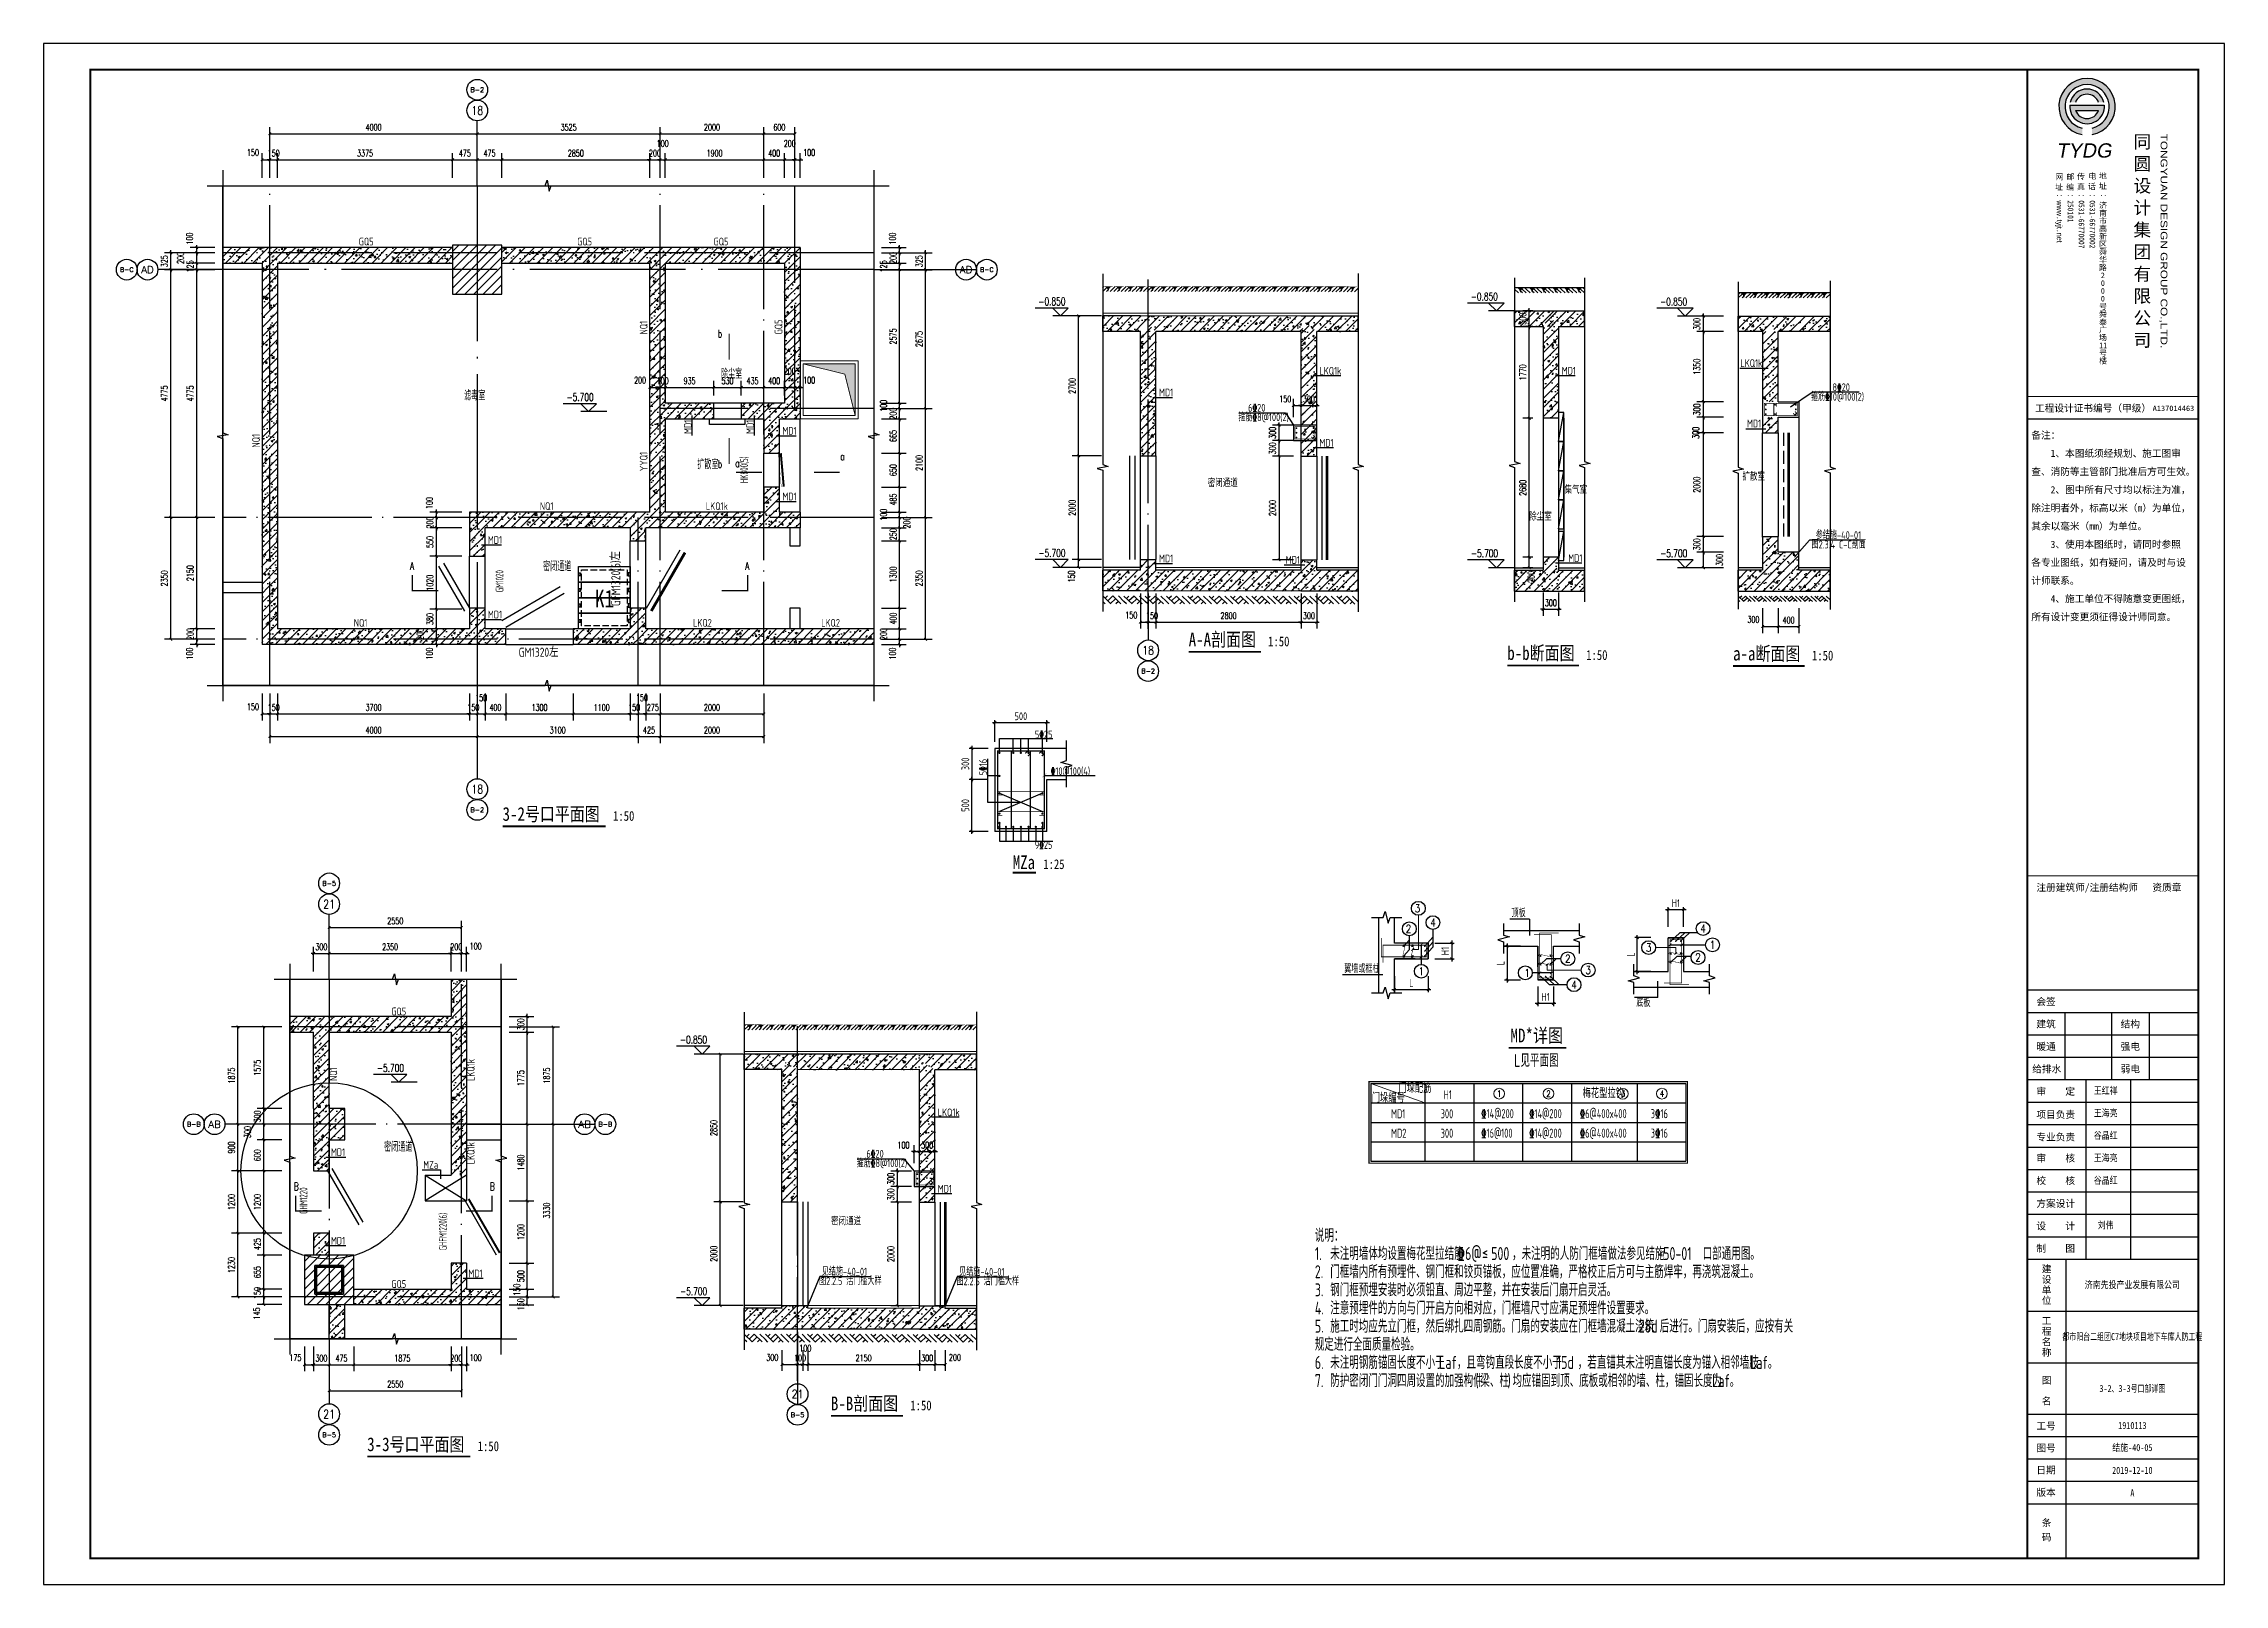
# Model space of a CAD drawing. Extents: x 37906 to 290206, y -18154 to 41246.
# Drawn here: x 206106 to 248156, y 11546 to 41246 of the extents above; entities that cross this region are included whole.
import ezdxf
from ezdxf.enums import TextEntityAlignment as Align

# ---------------------------------------------------------------- set-up
doc = ezdxf.new("R2010")
doc.units = 0
doc.header["$LTSCALE"] = 1000
doc.header["$MEASUREMENT"] = 0
for name, pattern in [('__DASH', [0.35, 0.25, -0.1]), ('DASH', [0.35, 0.25, -0.1]), ('DOTE', [2.42, 2, -0.2, 0.02, -0.2])]:
    doc.linetypes.add(name, pattern=pattern)
for name, color, linetype in [('$0$填充', 8, 'Continuous'), ('A-COLUMN', 2, 'Continuous'), ('A-PUB_HATCH', 8, 'Continuous'), ('A-WALL', 2, 'Continuous'), ('A-面层', 151, 'Continuous'), ('AXIS', 3, 'Continuous'), ('AXIS_TEXT', 7, 'Continuous'), ('DIM', 3, 'Continuous'), ('DIM_ELEV', 3, 'Continuous'), ('DIM_LEAD', 3, 'Continuous'), ('DIM_SYMB', 3, 'Continuous'), ('DOTE', 1, 'DOTE'), ('ECA_TK', 7, 'Continuous'), ('PUB_DIM', 3, 'Continuous'), ('PUB_HATCH', 8, 'Continuous'), ('PUB_TEXT', 7, 'Continuous'), ('R_人防洗消集水坑', 32, 'Continuous'), ('REIN', 1, 'Continuous'), ('RF-JSK', 9, 'Continuous'), ('RF-M', 7, 'Continuous'), ('RF-MBH', 11, 'Continuous'), ('RF-QT', 30, 'Continuous'), ('RF-TC', 8, 'Continuous'), ('S-柱', 51, 'Continuous'), ('S-柱-填充', 8, 'Continuous'), ('SURFACE', 6, 'Continuous'), ('TAB', 83, 'Continuous'), ('TEXT', 7, 'Continuous'), ('THIN', 7, 'Continuous'), ('tk', 7, 'Continuous'), ('WALL', 9, 'Continuous'), ('WINDOW', 4, 'Continuous'), ('可见线', 7, 'Continuous')]:
    doc.layers.add(name, color=color, linetype=linetype)
for name, color, linetype, lineweight in [('3E柱编号', 7, 'Continuous', 13), ('G_DIM_IN（内尺寸）', 3, 'Continuous', 13), ('QZTEXT', 2, 'Continuous', 13), ('REINL', 1, 'Continuous', 0), ('RF-WZ', 110, 'Continuous', 0), ('表格边线', 105, 'Continuous', 18)]:
    doc.layers.add(name, color=color, linetype=linetype, lineweight=lineweight)
doc.styles.add('8B2_02', font='tssdeng.shx', dxfattribs={"width": 0.6, "bigfont": 'TSSDCHN.shx'})
doc.styles.add('_TCH_AXIS', font='COMPLEX', dxfattribs={"bigfont": 'GBCBIG'})
doc.styles.add('_TCH_DIM', font='SIMPLEX', dxfattribs={"bigfont": 'GBCBIG'})
doc.styles.add('_TCH_DIM_T3', font='SIMPLEX', dxfattribs={"width": 0.705882, "bigfont": 'GBCBIG'})
doc.styles.add('_TCH_LABEL', font='COMPLEX', dxfattribs={"bigfont": 'GBCBIG'})
doc.styles.add('_TCH_WINDOW', font='tssdeng.shx', dxfattribs={"width": 0.8, "height": 3.5, "bigfont": 'tssdchn.shx'})
doc.styles.add('CCDI_T0G_01', font='arial.ttf', dxfattribs={"width": 0.9})
doc.styles.add('COMPLEX', font='COMPLEX.shx', dxfattribs={"width": 0.65})
doc.styles.add('KING-1', font='GBENOR', dxfattribs={"bigfont": 'GBCBIG'})
doc.styles.get("Standard").update_dxf_attribs({"font": 'tssdeng2.shx', "width": 0.7, "bigfont": 'hztxt.shx'})
doc.styles.add('SUNTXT', font='', dxfattribs={"width": 0.8, "height": 3})
doc.styles.add('TSSD_Dimension', font='tssdeng.shx', dxfattribs={"width": 0.7, "bigfont": 'hztxt.shx'})
doc.styles.add('TSSD_Label', font='tssdeng2.shx', dxfattribs={"width": 0.7, "bigfont": 'tssdchn.shx'})
doc.styles.add('TSSD_Rein', font='tssdeng2.shx', dxfattribs={"width": 0.7, "bigfont": 'tssdchn.shx'})
doc.styles.add('tyad', font='swissk.ttf', dxfattribs={"width": 0.9, "height": 2.5})
doc.styles.add('TYDG_01', font='', dxfattribs={"width": 0.8})
doc.styles.add('TYDG_03', font='simhei.ttf', dxfattribs={"width": 0.8})
doc.styles.add('黑体', font='simhei.ttf', dxfattribs={"width": 0.8})
doc.styles.get('SUNTXT').set_extended_font_data('SimSun')
doc.styles.get('TYDG_01').set_extended_font_data('SimSun')
doc.dimstyles.new('_TCH_ARCH&&50', dxfattribs={"dimtxt": 127.5, "dimasz": 50, "dimexe": 125, "dimexo": 150, "dimgap": 61.25, "dimtad": 1, "dimdec": 0, "dimrnd": 5, "dimzin": 0, "dimdsep": 46, "dimtxsty": '_TCH_DIM_T3', "dimblk": 'ARCHTICK', "dimcen": 0.09, "dimclrt": 7, "dimazin": 2, "dimtfac": 1, "dimtdec": 0, "dimtix": 1, "dimtmove": 2, "dimatfit": 3, "dimfxl": 1, "dimtolj": 1, "dimtzin": 0, "dimarcsym": 0})
doc.dimstyles.new('TSSD_50_50', dxfattribs={"dimtxt": 150, "dimasz": 50, "dimexe": 50, "dimexo": 125, "dimgap": 50, "dimtad": 1, "dimdec": 0, "dimzin": 0, "dimdsep": 46, "dimtxsty": 'TSSD_Dimension', "dimblk": 'ARCHTICK', "dimblk1": 'ARCHTICK', "dimblk2": 'ARCHTICK', "dimcen": 0, "dimdle": 50, "dimclrt": 7, "dimadec": 0, "dimazin": 0, "dimtfac": 1, "dimtdec": 0, "dimtix": 1, "dimtmove": 2, "dimatfit": 3, "dimfxl": 1, "dimtolj": 1, "dimtzin": 0, "dimarcsym": 0})
pattern_1 = [(45, (-1538542.56, 4921.04), (-88.388348, 88.388348), []), (50, (-1538542.56, 4921.04), (358.63009, -31.376067), [37.5, -412.5]), (355, (-1538542.56, 4921.04), (-69.37567, 376.09607), [30, -330]), (100.4514, (-1538512.67, 4918.43), (289.25469, 344.71977), [31.870095, -350.571056]), (46.1842, (-1538542.56, 5021.04), (533.62052, -82.75951), [56.25, -618.75]), (96.6356, (-1538498.1, 5014.15), (467.33135, 487.05894), [47.80514, -525.8565]), (351.1842, (-1538542.56, 5021.04), (467.33097, 487.0593), [45, -495]), (21, (-1538492.56, 4996.04), (298.453526, -201.309445), [37.5, -412.5]), (326, (-1538492.56, 4996.04), (121.657666, 362.57502), [30, -330]), (71.4514, (-1538467.7, 4979.27), (420.111314, 161.26525), [31.870095, -350.571056]), (37.5, (-1538542.56, 4921.04), (6.079928, 166.446927), [0, -326, 0, -335, 0, -331.25]), (7.5, (-1538542.56, 4921.04), (131.534769, 197.205856), [0, -191, 0, -318.5, 0, -126.25]), (327.5, (-1538654.06, 4921.04), (266.911218, -11.277436), [0, -125, 0, -390, 0, -517.5]), (317.5, (-1538704.06, 4921.04), (291.593085, 50.05249), [0, -162.5, 0, -259, 0, -367.5])]
pattern_2 = [(45, (-1538542.56, 5871.04), (-88.388348, 88.388348), []), (50, (-1538542.56, 5871.04), (358.63009, -31.376067), [37.5, -412.5]), (355, (-1538542.56, 5871.04), (-69.37567, 376.09607), [30, -330]), (100.4514, (-1538512.67, 5868.43), (289.25469, 344.71977), [31.870095, -350.571056]), (46.1842, (-1538542.56, 5971.04), (533.62052, -82.75951), [56.25, -618.75]), (96.6356, (-1538498.1, 5964.15), (467.33135, 487.05894), [47.80514, -525.8565]), (351.1842, (-1538542.56, 5971.04), (467.33097, 487.0593), [45, -495]), (21, (-1538492.56, 5946.04), (298.453526, -201.309445), [37.5, -412.5]), (326, (-1538492.56, 5946.04), (121.657666, 362.57502), [30, -330]), (71.4514, (-1538467.7, 5929.27), (420.111314, 161.26525), [31.870095, -350.571056]), (37.5, (-1538542.56, 5871.04), (6.079928, 166.446927), [0, -326, 0, -335, 0, -331.25]), (7.5, (-1538542.56, 5871.04), (131.534769, 197.205856), [0, -191, 0, -318.5, 0, -126.25]), (327.5, (-1538654.06, 5871.04), (266.911218, -11.277436), [0, -125, 0, -390, 0, -517.5]), (317.5, (-1538704.06, 5871.04), (291.593085, 50.05249), [0, -162.5, 0, -259, 0, -367.5])]
pattern_3 = [(45, (-1535651.9, 5424.18), (-88.388348, 88.388348), []), (50, (-1535651.9, 5424.18), (358.63009, -31.376067), [37.5, -412.5]), (355, (-1535651.9, 5424.2), (-69.37567, 376.09607), [30, -330]), (100.4514, (-1535622, 5421.57), (289.25469, 344.71977), [31.870095, -350.571056]), (46.1842, (-1535651.9, 5524.2), (533.62052, -82.75951), [56.25, -618.75]), (96.6356, (-1535607.43, 5517.3), (467.33135, 487.05894), [47.80514, -525.8565]), (351.1842, (-1535651.9, 5524.2), (467.33097, 487.0593), [45, -495]), (21, (-1535601.9, 5499.18), (298.453526, -201.309445), [37.5, -412.5]), (326, (-1535601.9, 5499.2), (121.657666, 362.57502), [30, -330]), (71.4514, (-1535577.03, 5482.4), (420.111314, 161.26525), [31.870095, -350.571056]), (37.5, (-1535651.9, 5424.18), (6.079928, 166.446927), [0, -326, 0, -335, 0, -331.25]), (7.5, (-1535651.9, 5424.18), (131.534769, 197.205856), [0, -191, 0, -318.5, 0, -126.25]), (327.5, (-1535763.4, 5424.18), (266.911218, -11.277436), [0, -125, 0, -390, 0, -517.5]), (317.5, (-1535813.4, 5424.18), (291.593085, 50.05249), [0, -162.5, 0, -259, 0, -367.5])]
pattern_4 = [(45, (-1535651.9, 6374.18), (-88.388348, 88.388348), []), (50, (-1535651.9, 6374.18), (358.63009, -31.376067), [37.5, -412.5]), (355, (-1535651.9, 6374.2), (-69.37567, 376.09607), [30, -330]), (100.4514, (-1535622, 6371.57), (289.25469, 344.71977), [31.870095, -350.571056]), (46.1842, (-1535651.9, 6474.2), (533.62052, -82.75951), [56.25, -618.75]), (96.6356, (-1535607.43, 6467.3), (467.33135, 487.05894), [47.80514, -525.8565]), (351.1842, (-1535651.9, 6474.2), (467.33097, 487.0593), [45, -495]), (21, (-1535601.9, 6449.18), (298.453526, -201.309445), [37.5, -412.5]), (326, (-1535601.9, 6449.2), (121.657666, 362.57502), [30, -330]), (71.4514, (-1535577.03, 6432.4), (420.111314, 161.26525), [31.870095, -350.571056]), (37.5, (-1535651.9, 6374.18), (6.079928, 166.446927), [0, -326, 0, -335, 0, -331.25]), (7.5, (-1535651.9, 6374.18), (131.534769, 197.205856), [0, -191, 0, -318.5, 0, -126.25]), (327.5, (-1535763.4, 6374.18), (266.911218, -11.277436), [0, -125, 0, -390, 0, -517.5]), (317.5, (-1535813.4, 6374.18), (291.593085, 50.05249), [0, -162.5, 0, -259, 0, -367.5])]
pattern_5 = [(45, (-1537712.97, -9275.34), (-88.388348, 88.388348), []), (50, (-1537712.97, -9275.34), (358.63009, -31.376067), [37.5, -412.5]), (355, (-1537712.97, -9275.34), (-69.37567, 376.09607), [30, -330]), (100.4514, (-1537683.08, -9277.95), (289.25469, 344.71977), [31.870095, -350.571056]), (46.1842, (-1537712.97, -9175.34), (533.62052, -82.75951), [56.25, -618.75]), (96.6356, (-1537668.5, -9182.23), (467.33135, 487.05894), [47.80514, -525.8565]), (351.1842, (-1537712.97, -9175.34), (467.33097, 487.0593), [45, -495]), (21, (-1537662.97, -9200.34), (298.453526, -201.309445), [37.5, -412.5]), (326, (-1537662.97, -9200.34), (121.657666, 362.57502), [30, -330]), (71.4514, (-1537638.1, -9217.1), (420.111314, 161.26525), [31.870095, -350.571056]), (37.5, (-1537712.97, -9275.34), (6.079928, 166.446927), [0, -326, 0, -335, 0, -331.25]), (7.5, (-1537712.97, -9275.34), (131.534769, 197.205856), [0, -191, 0, -318.5, 0, -126.25]), (327.5, (-1537824.47, -9275.34), (266.911218, -11.277436), [0, -125, 0, -390, 0, -517.5]), (317.5, (-1537874.47, -9275.34), (291.593085, 50.05249), [0, -162.5, 0, -259, 0, -367.5])]
pattern_6 = [(45, (-1599749.86, -22436.28), (-88.388348, 88.388348), []), (50, (-1599749.86, -22436.28), (358.63009, -31.376067), [37.5, -412.5]), (355, (-1599749.86, -22436.3), (-69.37567, 376.09607), [30, -330]), (100.4514, (-1599719.97, -22438.9), (289.25469, 344.71977), [31.870095, -350.571056]), (46.1842, (-1599749.86, -22336.3), (533.62052, -82.75951), [56.25, -618.75]), (96.6356, (-1599705.4, -22343.2), (467.33135, 487.05894), [47.80514, -525.8565]), (351.1842, (-1599749.86, -22336.3), (467.33097, 487.0593), [45, -495]), (21, (-1599699.86, -22361.28), (298.453526, -201.309445), [37.5, -412.5]), (326, (-1599699.86, -22361.3), (121.657666, 362.57502), [30, -330]), (71.4514, (-1599675, -22378.06), (420.111314, 161.26525), [31.870095, -350.571056]), (37.5, (-1599749.86, -22436.28), (6.079928, 166.446927), [0, -326, 0, -335, 0, -331.25]), (7.5, (-1599749.86, -22436.28), (131.534769, 197.205856), [0, -191, 0, -318.5, 0, -126.25]), (327.5, (-1599861.36, -22436.28), (266.911218, -11.277436), [0, -125, 0, -390, 0, -517.5]), (317.5, (-1599911.36, -22436.28), (291.593085, 50.05249), [0, -162.5, 0, -259, 0, -367.5])]
pattern_7 = [(45, (-1588444.55, -8122.55), (-88.388348, 88.388348), []), (50, (-1588444.55, -8122.55), (358.63009, -31.376067), [37.5, -412.5]), (355, (-1588444.55, -8122.55), (-69.37567, 376.09607), [30, -330]), (100.4514, (-1588414.66, -8125.17), (289.25469, 344.71977), [31.870095, -350.571056]), (46.1842, (-1588444.55, -8022.55), (533.62052, -82.75951), [56.25, -618.75]), (96.6356, (-1588400.1, -8029.45), (467.33135, 487.05894), [47.80514, -525.8565]), (351.1842, (-1588444.55, -8022.55), (467.33097, 487.0593), [45, -495]), (21, (-1588394.55, -8047.55), (298.453526, -201.309445), [37.5, -412.5]), (326, (-1588394.55, -8047.55), (121.657666, 362.57502), [30, -330]), (71.4514, (-1588369.67, -8064.33), (420.111314, 161.26525), [31.870095, -350.571056]), (37.5, (-1588444.55, -8122.55), (6.079928, 166.446927), [0, -326, 0, -335, 0, -331.25]), (7.5, (-1588444.55, -8122.55), (131.534769, 197.205856), [0, -191, 0, -318.5, 0, -126.25]), (327.5, (-1588556.05, -8122.55), (266.911218, -11.277436), [0, -125, 0, -390, 0, -517.5]), (317.5, (-1588606.05, -8122.55), (291.593085, 50.05249), [0, -162.5, 0, -259, 0, -367.5])]
pattern_8 = [(45, (-1588444.55, -7172.55), (-88.388348, 88.388348), []), (50, (-1588444.55, -7172.55), (358.63009, -31.376067), [37.5, -412.5]), (355, (-1588444.55, -7172.55), (-69.37567, 376.09607), [30, -330]), (100.4514, (-1588414.66, -7175.17), (289.25469, 344.71977), [31.870095, -350.571056]), (46.1842, (-1588444.55, -7072.55), (533.62052, -82.75951), [56.25, -618.75]), (96.6356, (-1588400.1, -7079.45), (467.33135, 487.05894), [47.80514, -525.8565]), (351.1842, (-1588444.55, -7072.55), (467.33097, 487.0593), [45, -495]), (21, (-1588394.55, -7097.55), (298.453526, -201.309445), [37.5, -412.5]), (326, (-1588394.55, -7097.55), (121.657666, 362.57502), [30, -330]), (71.4514, (-1588369.67, -7114.33), (420.111314, 161.26525), [31.870095, -350.571056]), (37.5, (-1588444.55, -7172.55), (6.079928, 166.446927), [0, -326, 0, -335, 0, -331.25]), (7.5, (-1588444.55, -7172.55), (131.534769, 197.205856), [0, -191, 0, -318.5, 0, -126.25]), (327.5, (-1588556.05, -7172.55), (266.911218, -11.277436), [0, -125, 0, -390, 0, -517.5]), (317.5, (-1588606.05, -7172.55), (291.593085, 50.05249), [0, -162.5, 0, -259, 0, -367.5])]

msp = doc.modelspace()

# ---------------------------------------------------------------- texts
at = {"width": 0.7}
for s, rotation, p in [('LKQ1k', 359.99028, (230706.9, 34863.1)), ('MD1', 0.00002, (235378.4, 34865.7)), ('LKQ1k', 0.00972, (238823.2, 35011.7)), ('MD1', 0.00002, (227613.1, 34445.9)), ('MD1', 89.99998, (218605.7, 33723.1)), ('MD1', 89.99998, (219803.4, 33723.1)), ('MD1', 0.00002, (220352.4, 33706.3)), ('MD1', 359.99028, (230706.9, 33476.6)), ('MD1', 0.00002, (220352.4, 32440.1)), ('MD1', 0.00002, (214673.1, 31603.4)), ('MD1', 0.00002, (227613.1, 31245.7)), ('MD1', 0.00972, (230058.1, 31218.4)), ('MD1', 0.00002, (235504, 31253.8)), ('MD1', 0.00002, (214673.1, 30166.4)), ('NQ1', 90, (211766.7, 21249.5)), ('LKQ1k', 90, (214416.7, 21249.5)), ('LKQ1k', 359.99028, (223346.5, 20570.4)), ('LKQ1k', 90, (214416.7, 19645.6)), ('MD1', 359.99028, (223346.5, 19096.4))]:
    msp.add_text(s, height=150, rotation=rotation, dxfattribs=at).set_placement(p)
for s, p in [('MD1', (238950.9, 33848.6)), ('GQ5', (212811.4, 22516.2)), ('MD1', (211646, 19802.1)), ('MZa', (213425.6, 19559.5)), ('MD1', (211646, 18095.1)), ('GQ5', (212811.4, 17261.4)), ('MD1', (214296, 17464.4))]:
    msp.add_text(s, height=150, dxfattribs=at).set_placement(p)
at = {"layer": 'AXIS_TEXT', "style": '_TCH_AXIS'}
for s, width, p, p2 in [('3', 1.064702, (232543.1, 24501.5), (232651.2, 24501.5)), ('2', 1.064702, (232368.8, 24106.9), (232476.8, 24106.9)), ('4', 0.931614, (232841.8, 24226.5), (232949.8, 24226.5)), ('4', 0.931614, (238050.1, 24110.9), (238158.1, 24110.9)), ('2', 1.064702, (235441.5, 23530.6), (235549.5, 23530.6)), ('3', 1.064702, (237001.1, 23744.9), (237109.2, 23744.9)), ('2', 1.064702, (237952.4, 23553.6), (238060.4, 23553.6)), ('1', 1.656203, (238231.1, 23798.4), (238339.1, 23798.4)), ('1', 1.656203, (232616, 23288.3), (232724.1, 23288.3)), ('1', 1.656203, (234658.8, 23255.6), (234766.9, 23255.6)), ('4', 0.931614, (235561, 23029.8), (235669.1, 23029.8)), ('3', 1.064702, (235834.6, 23311.5), (235942.7, 23311.5))]:
    msp.add_text(s, height=152.2, dxfattribs=dict(at, width=width)).set_placement(p, p2, align=Align.FIT)
at = {"layer": 'AXIS_TEXT', "lineweight": 15, "style": '_TCH_AXIS'}
for s, width, p, p2 in [('1', 1.656203, (234129.8, 20946.7), (234213.9, 20946.7)), ('2', 1.064702, (235081.7, 20946.7), (235165.7, 20946.7)), ('3', 1.064702, (236520.2, 20944.4), (236604.3, 20944.4)), ('4', 0.931614, (237269, 20946.7), (237353, 20946.7))]:
    msp.add_text(s, height=118.4, dxfattribs=dict(at, width=width)).set_placement(p, p2, align=Align.FIT)
at = {"layer": 'PUB_TEXT'}
for s, height, style, width, p in [('-0.850', 148.75, '_TCH_DIM', 0.705882, (225287.2, 36201.4)), ('-0.850', 148.75, '_TCH_DIM', 0.705882, (233625.5, 36296.7)), ('-0.850', 148.75, '_TCH_DIM', 0.705882, (237274.9, 36196.7)), ('b', 148.8, '_TCH_LABEL', 0.705882, (219105.3, 35581.1)), ('-5.700', 148.75, '_TCH_DIM', 0.705882, (216190.5, 34357.1)), ('a', 148.8, '_TCH_LABEL', 0.705882, (221468.6, 33213.7)), ('b', 148.8, '_TCH_LABEL', 0.705882, (219105.3, 33067.7)), ('a', 148.8, '_TCH_LABEL', 0.705882, (219442.5, 33084)), ('A', 148.8, '_TCH_LABEL', 0.705882, (213170.5, 31103.7)), ('A', 148.8, '_TCH_LABEL', 0.705882, (219634.7, 31103.7)), ('-5.700', 148.75, '_TCH_DIM', 0.705882, (225290.2, 31351.4)), ('-5.700', 148.75, '_TCH_DIM', 0.705882, (233628.6, 31346.7)), ('-5.700', 148.75, '_TCH_DIM', 0.705882, (237277.9, 31346.7)), ('A-A剖面图', 264.35, 'TYDG_01', 0.8, (228185.6, 29628.7)), ('1:50', 188.82, 'TYDG_01', 0.8, (229717.6, 29628.7)), ('b-b断面图', 264.35, 'TYDG_01', 0.8, (234328.6, 29366.2)), ('1:50', 188.82, 'TYDG_01', 0.8, (235850, 29366.2)), ('a-a断面图', 264.35, 'TYDG_01', 0.8, (238682.7, 29356.7)), ('1:50', 188.82, 'TYDG_01', 0.8, (240204.1, 29356.7)), ('3-2号口平面图', 264.35, 'TYDG_01', 0.8, (214955.3, 26265)), ('1:50', 188.82, 'TYDG_01', 0.8, (217086.3, 26265)), ('MZa', 262.87, 'TYDG_03', 0.8, (224793.7, 25335.1)), ('1:25', 187.76, 'TYDG_03', 0.8, (225383, 25335.1)), ('MD*详图', 265.82, 'TYDG_01', 0.8, (234390.1, 21994)), ('-0.850', 148.75, '_TCH_DIM', 0.705882, (218376.8, 21971.2)), ('-5.700', 148.75, '_TCH_DIM', 0.705882, (212533.2, 21426.6)), ('B', 148.8, '_TCH_LABEL', 0.705882, (210931.4, 19141.8)), ('B', 148.8, '_TCH_LABEL', 0.705882, (214712.5, 19141.8)), ('-5.700', 148.75, '_TCH_DIM', 0.705882, (218379.8, 17121.2)), ('B-B剖面图', 264.35, 'TYDG_01', 0.8, (221285.9, 14901.3)), ('1:50', 188.82, 'TYDG_01', 0.8, (222817.9, 14901.3)), ('3-3号口平面图', 264.35, 'TYDG_01', 0.8, (212345, 14115)), ('1:50', 188.82, 'TYDG_01', 0.8, (214476, 14115))]:
    msp.add_text(s, height=height, dxfattribs=dict(at, style=style, width=width)).set_placement(p)
at = {"layer": 'QZTEXT', "color": 7, "lineweight": 15, "style": 'TSSD_Rein', "width": 0.7}
for s, p in [('门垛编号', (231716, 20832.6)), ('门垛配筋', (232229.3, 21020.5)), ('H1', (233100, 20897.2)), ('梅花型拉钩', (235782.8, 20921.9))]:
    msp.add_text(s, height=175, dxfattribs=at).set_placement(p)
at = {"layer": 'QZTEXT', "color": 1, "lineweight": 15, "style": 'TSSD_Rein', "width": 0.7}
for s, p in [('MD1', (232089.1, 20530.3)), ('300', (233044.6, 20530.3)), ('\x8414@200', (233825.3, 20532.4)), ('\x8414@200', (234748.8, 20532.4)), ('\x846@400x400', (235726.7, 20532.4)), ('3\x8416', (237094.9, 20532.4)), ('MD2', (232089.1, 20154.8)), ('300', (233044.6, 20154.8)), ('%%13216@100', (233825.3, 20156.9)), ('\x8414@200', (234748.8, 20156.9)), ('\x846@400x400', (235726.7, 20156.9)), ('3\x8416', (237094.9, 20156.9))]:
    msp.add_text(s, height=175, dxfattribs=at).set_placement(p)
at = {"layer": 'RF-WZ', "style": '8B2_02', "width": 0.6}
for s, p in [('除尘室', (219168.6, 34788.8)), ('滤毒室', (214214.6, 34371.1)), ('扩散室', (218710.3, 33045.6)), ('密闭通道', (215737.5, 31078.4)), ('密闭通道', (212671.9, 19888))]:
    msp.add_text(s, height=175, dxfattribs=at).set_placement(p)
at = {"layer": 'RF-WZ', "style": 'KING-1'}
for s, p in [('密闭通道', (228551.6, 32701.2)), ('扩散室', (238863, 32826.5, 0)), ('密闭通道', (221291.2, 18471))]:
    msp.add_text(s, height=144.68, dxfattribs=at).set_placement(p)
for s, p in [('集气室', (235432.7, 32571)), ('除尘室', (234751.2, 32055.5))]:
    msp.add_text(s, height=144.68, rotation=0.00004, dxfattribs=at).set_placement(p)
at = {"layer": 'TEXT', "color": 4, "ltscale": 100, "style": 'TSSD_Rein', "width": 0.7}
for s, p in [('GQ5', (212182.5, 37355.8)), ('GQ5', (216395, 37355.8)), ('GQ5', (219024.5, 37355.8)), ('箍筋%%13210@100(2)', (240183.7, 34364)), ('8%%13220', (240598.2, 34547.4)), ('箍筋\x848@100(2)', (229142.8, 33968.9)), ('6\x8420', (229331.4, 34152.3)), ('NQ1', (215675.5, 32255.8)), ('LKQ1k', (218875.6, 32255.8)), ('NQ1', (212088, 30005.8)), ('LKQ2', (218628.5, 30005.8)), ('LKQ2', (221099.6, 30005.8)), ('6%%13220', (221971, 19772)), ('箍筋\x848@100(2)', (221782.4, 19588.6)), ('见结施-40-01', (221110.1, 17499.7)), ('图2.2.5 活门槛大样', (221058.1, 17317.8)), ('图2.2.5 活门槛大样', (223708.1, 17313)), ('见结施-40-01', (223760.1, 17494.9))]:
    msp.add_text(s, height=150, dxfattribs=at).set_placement(p)
for s, rotation, p in [('NQ1', 90, (217751.5, 35641.4)), ('GQ5', 90, (220351.5, 35641.4)), ('NQ1', 90, (210276.5, 33461.7)), ('YYQ1', 90, (217751.5, 33004.9)), ('图2.3.4 C-C剖面', 360, (240194.6, 31514.7)), ('参结施-40-01', 360, (240277.1, 31696.6))]:
    msp.add_text(s, height=150, rotation=rotation, dxfattribs=at).set_placement(p)
at = {"layer": 'TEXT', "ltscale": 100, "style": 'TSSD_Rein', "width": 0.7}
for s, p in [('5%%13225', (225220, 27855.1)), ('%%13210@100(4)', (225525, 27147.3)), ('9%%13225', (225217.4, 25724))]:
    msp.add_text(s, height=150, dxfattribs=at).set_placement(p)
msp.add_text('5%%13216', height=150, rotation=90, dxfattribs=at).set_placement((224297.1, 27141.7))
at = {"layer": 'TEXT', "ltscale": 99, "style": 'TSSD_Label', "width": 0.7}
for s, rotation, p in [('顶板', 0.00001, (234409.4, 24407.6)), ('翼墙或框柱', 0.00001, (231184.9, 23335.4)), ('底板', 359.99999, (236817.2, 22680.7))]:
    msp.add_text(s, height=150, rotation=rotation, dxfattribs=at).set_placement(p)
at = {"layer": 'TEXT', "width": 0.7}
for s, style, p in [('L见平面图', 'TSSD_Label', (234462.7, 21520.9)), ('说明：', 'TSSD_Rein', (230618.2, 18148.4)), ('\x846@', 'TSSD_Rein', (233365, 17798.4)), ('1.', 'TSSD_Rein', (230618.2, 17798.4)), ('2.', 'TSSD_Rein', (230618.2, 17448.4)), ('未注明墙体均设置梅花型拉结筋', 'TSSD_Rein', (230915, 17798.4)), ('门框墙内所有预埋件、钢门框和铰页锚板，应位置准确，严格校正后方可与主筋焊牢，再浇筑混凝土。', 'TSSD_Rein', (230915, 17448.4)), ('≤', 'TSSD_Rein', (233842.9, 17798.4)), ('500', 'TSSD_Rein', (234017.9, 17798.4)), ('，未注明的人防门框墙做法参见结施', 'TSSD_Rein', (234421.7, 17798.4)), ('-50-01', 'TSSD_Rein', (237221.7, 17798.4)), ('口部通用图。', 'TSSD_Rein', (238096.7, 17798.4)), ('3.', 'TSSD_Rein', (230618.2, 17098.4)), ('钢门框预埋安装时必须铅直、周边平整，并在安装后门扇开启灵活。', 'TSSD_Rein', (230915, 17098.4)), ('4.', 'TSSD_Rein', (230618.2, 16748.4)), ('注意预埋件的方向与门开启方向相对应，门框墙尺寸应满足预埋件设置要求。', 'TSSD_Rein', (230915, 16748.4)), ('5.', 'TSSD_Rein', (230618.2, 16398.4)), ('施工时均应先立门框，然后绑扎四周钢筋。门扇的安装应在门框墙混凝土浇筑', 'TSSD_Rein', (230915, 16398.4)), ('28d', 'TSSD_Rein', (236865, 16398.4)), ('后进行。门扇安装后，应按有关', 'TSSD_Rein', (237268.9, 16398.4)), ('规定进行全面质量检验。', 'TSSD_Rein', (230618.2, 16048.4)), ('7.', 'TSSD_Rein', (230618.2, 15348.4)), ('6.', 'TSSD_Rein', (230618.2, 15698.4)), ('未注明钢筋锚固长度不小于', 'TSSD_Rein', (230915, 15698.4)), ('防护密闭门门洞四周设置的加强构件', 'TSSD_Rein', (230915, 15348.4)), ('Laf', 'TSSD_Rein', (233015, 15698.4)), ('，且弯钩直段长度不小于', 'TSSD_Rein', (233358.3, 15698.4)), ('(', 'TSSD_Rein', (233715, 15348.4)), ('梁、柱', 'TSSD_Rein', (233809.2, 15348.4)), (')', 'TSSD_Rein', (234334.2, 15348.4)), ('均应锚固到顶、底板或相邻的墙、柱，锚固长度为', 'TSSD_Rein', (234428.5, 15348.4)), ('15d', 'TSSD_Rein', (235283.3, 15698.4)), ('，若直锚其未注明直锚长度为锚入相邻墙肢', 'TSSD_Rein', (235687.1, 15698.4)), ('Laf', 'TSSD_Rein', (238278.5, 15348.4)), ('Laf', 'TSSD_Rein', (239012.1, 15698.4)), ('。', 'TSSD_Rein', (239355.4, 15698.4)), ('。', 'TSSD_Rein', (238621.7, 15348.4))]:
    msp.add_text(s, height=250, dxfattribs=dict(at, style=style)).set_placement(p)
at = {"layer": 'tk', "char_height": 136.5, "width": 854, "attachment_point": 5, "style": 'SUNTXT'}
for s, insert in [('王红祥', (245867.2, 21058)), ('王海亮', (245867.2, 20625.5)), ('谷晶红', (245867.2, 20193)), ('王海亮', (245867.2, 19760.5)), ('谷晶红', (245867.2, 19328)), ('刘伟', (245867.2, 18463))]:
    msp.add_mtext(s, dxfattribs=dict(at, insert=insert))
at = {"layer": 'tk', "linetype": 'ByBlock', "ltscale": 5, "char_height": 136.5, "width": 2548.359, "attachment_point": 5, "style": '黑体'}
for s, insert in [('济南先投产业发展有限公司', (246382, 17314.1)), ('{\\fSTXihei|b0|i0|c134|p2;\\W0.7;都市阳台二组团C7地块项目地下车库人防工程}', (246382, 16314.1)), ('{\\fSTXihei|b0|i0|c134|p2;\\W0.7;3-2、3-3号口部详图}', (246382, 15314.1)), ('{\\W0.7;1910113}', (246382, 14608.3)), ('{\\C2;结施-40-05}', (246382, 14175.8)), ('{\\W0.7;2019-12-10}', (246382, 13743.3)), ('{\\W0.7;A}', (246382, 13310.8))]:
    msp.add_mtext(s, dxfattribs=dict(at, insert=insert))

# ---------------------------------------------------------------- blocks, each defined once
blk = doc.blocks.new('10B_A1E图框')
h = blk.add_hatch(color=256)
h.paths.add_polyline_path([(786.16, 558.97), (786.16, 561.39, -8.823966), (789.97, 561.39), (789.97, 558.98, 11.333343)])
h.paths.add_polyline_path([(781.52, 571.34), (783.6, 571.34, -0.711417), (792.46, 571.34), (794.54, 571.34, 0.79114)], flags=17)
h.paths.add_polyline_path([(781.36, 570.26, 1.071858), (794.7, 570.26)], flags=17)
h.paths.add_polyline_path([(792.44, 568.2, -0.701619), (783.62, 568.2)], flags=16)
for p, q in [((765, 184), (765, 584)), ((765, 184), (765, 584)), ((765, 184), (765, 584)), ((781.36, 570.26), (794.7, 570.26)), ((783.62, 568.2), (792.44, 568.2))]:
    blk.add_line(p, q)
at = {"const_width": 0.5}
blk.add_lwpolyline([(831, 457.96), (765, 457.96)], dxfattribs=at)
blk.add_lwpolyline([(831, 457.96), (765, 457.96)], dxfattribs=at)
for centre, radius, start, end in [((788.05, 569.69), 10.88, 280.13244, 259.96265), ((788.05, 569.69), 8.52, 282.99261, 257.13015), ((788.03, 569.8), 6.69, 13.30217, 166.69783), ((788.03, 569.8), 4.69, 19.14259, 160.85741), ((788.03, 569.8), 6.69, 176.02725, 3.97275), ((788.03, 569.8), 4.69, 199.89154, 340.10846)]:
    blk.add_arc(centre, radius, start, end)
at = {"layer": 'ECA_TK'}
for p, q in [((765, 220.51), (831, 220.51)), ((779.58, 194.56), (779.58, 220.51)), ((797.5, 220.51), (797.5, 194.56)), ((812.08, 194.56), (812.08, 220.51)), ((765, 211.86), (831, 211.86)), ((765, 203.21), (831, 203.21)), ((787.68, 125.36), (787.68, 194.56)), ((804.77, 194.56), (804.77, 125.36)), ((765, 185.91), (831, 185.91)), ((765, 177.26), (831, 177.26)), ((765, 168.61), (831, 168.61)), ((765, 159.96), (831, 159.96)), ((765, 151.31), (831, 151.31)), ((765, 142.66), (831, 142.66)), ((765, 134.01), (831, 134.01)), ((765, 125.36), (831, 125.36)), ((780.03, 10), (780.03, 125.36)), ((765, 105.36), (831, 105.36)), ((765, 85.36), (831, 85.36)), ((831, 56.92), (765, 56.92)), ((831, 48.27), (765, 48.27)), ((831, 39.62), (765, 39.62)), ((831, 30.97), (765, 30.97))]:
    blk.add_line(p, q, dxfattribs=at)
blk.add_lwpolyline([(0, 0), (841, 0), (841, 594), (0, 594)], close=True, dxfattribs=at)
at = {"layer": 'ECA_TK', "const_width": 0.8}
blk.add_lwpolyline([(831, 10), (831, 584), (18, 584), (18, 10)], close=True, dxfattribs=at)
at = {"layer": 'ECA_TK'}
for points, const_width in [([(765, 10), (765, 584)], 0.8), ([(765, 457.96), (831, 457.96)], 0.5), ([(765, 449.25), (831, 449.25)], 0.5), ([(765, 273.16), (831, 273.16)], 0.5), ([(765, 229.16), (831, 229.16)], 0.5), ([(765, 194.56), (831, 194.56)], 0.5), ([(831, 65.57), (765, 65.57)], 0.5)]:
    blk.add_lwpolyline(points, dxfattribs=dict(at, const_width=const_width))
at = {"style": 'tyad', "oblique": 10}
blk.add_text('TYDG', height=5.5, dxfattribs=at).set_placement((776.12, 550.06))
for s, height, style, p in [('同', 5, '黑体', (805.94, 553.7)), ('圆', 5, '黑体', (805.94, 545.2)), ('址', 2.18, 'SUNTXT', (775.74, 537.6)), ('网', 2.18, 'SUNTXT', (775.88, 541.55)), ('编', 2.18, 'SUNTXT', (779.97, 537.57)), ('邮', 2.18, 'SUNTXT', (780.08, 541.58)), ('传', 2.18, 'SUNTXT', (784.17, 541.71)), ('真', 2.18, 'SUNTXT', (784.17, 537.71)), ('话', 2.18, 'SUNTXT', (788.39, 537.86)), ('电', 2.18, 'SUNTXT', (788.57, 541.81)), ('地', 2.18, 'SUNTXT', (792.61, 541.93)), ('址', 2.18, 'SUNTXT', (792.62, 537.99)), ('设', 5, '黑体', (805.94, 536.7)), ('济', 2.18, 'SUNTXT', (792.67, 530.58)), ('南', 2.18, 'SUNTXT', (792.67, 527.58)), ('计', 5, '黑体', (805.94, 528.2)), ('市', 2.18, 'SUNTXT', (792.67, 524.58)), ('高', 2.18, 'SUNTXT', (792.67, 521.58)), ('集', 5, '黑体', (805.94, 519.7)), ('新', 2.18, 'SUNTXT', (792.67, 518.58)), ('舜', 2.18, 'SUNTXT', (792.67, 512.58)), ('区', 2.18, 'SUNTXT', (792.67, 515.58)), ('团', 5, '黑体', (805.94, 511.2)), ('路', 2.18, 'SUNTXT', (792.67, 506.58)), ('华', 2.18, 'SUNTXT', (792.67, 509.58)), ('2', 2.18, 'SUNTXT', (793.36, 503.58)), ('有', 5, '黑体', (805.94, 502.7)), ('0', 2.18, 'SUNTXT', (793.36, 500.58)), ('0', 2.18, 'SUNTXT', (793.36, 497.58)), ('0', 2.18, 'SUNTXT', (793.36, 494.58)), ('限', 5, '黑体', (805.94, 494.2)), ('泰', 2.18, 'SUNTXT', (792.67, 485.58)), ('舜', 2.18, 'SUNTXT', (792.67, 488.58)), ('号', 2.18, 'SUNTXT', (792.67, 491.58)), ('公', 5, '黑体', (805.94, 485.7)), ('场', 2.18, 'SUNTXT', (792.67, 479.58)), ('广', 2.18, 'SUNTXT', (792.67, 482.58)), ('司', 5, '黑体', (805.94, 477.2)), ('楼', 2.18, 'SUNTXT', (792.69, 470.58)), ('号', 2.18, 'SUNTXT', (792.67, 473.58)), ('11', 2.18, 'SUNTXT', (792.67, 476.58))]:
    blk.add_text(s, height=height, dxfattribs=dict(style=style)).set_placement(p)
at = {"style": 'CCDI_T0G_01', "width": 1.25}
blk.add_text('TONGYUAN DESIGN GROUP CO.,LTD.', height=2.6, rotation=270, dxfattribs=at).set_placement((816.42, 559.28))
at = {"char_height": 2.18, "width": 39.1789, "attachment_point": 1, "rotation": 270, "style": 'SUNTXT'}
for s, insert in [('：{\\fArial|b0|i0|c134|p32;www}.{\\fArial|b0|i0|c134|p32;tyjt}.{\\fArial|b0|i0|c134|p32;net\\fArial|b0|i0|c0|p32;}', (778.56, 536.02)), ('：250101', (782.78, 536.02)), ('：0531-66770007', (787, 536.02)), ('：0531-66770002', (791.22, 536.02)), ('：', (795.56, 536.02))]:
    blk.add_mtext(s, dxfattribs=dict(at, insert=insert))
at = {"layer": 'ECA_TK', "linetype": 'Continuous', "style": 'SUNTXT'}
for s, height, p in [('工程设计证书编号（甲级）', 2.7342, (767.97, 452.09)), ('A137014463', 2.051, (813.34, 452.39)), ('注册建筑师/注册结构师   资质章', 2.7342, (768.5, 267.3)), ('会签', 2.734, (768.5, 223.3)), ('建筑', 2.734, (768.5, 214.65)), ('结构', 2.734, (801, 214.65)), ('暖通', 2.734, (768.5, 206)), ('强电', 2.734, (801, 206)), ('给排水', 2.734, (766.9, 197.35)), ('弱电', 2.734, (801, 197.35)), ('审    定', 2.734, (768.5, 188.7)), ('项目负责', 2.734, (768.5, 179.74)), ('专业负责', 2.734, (768.5, 171.09)), ('审    核', 2.734, (768.5, 162.93)), ('校    核', 2.734, (768.5, 154.28)), ('方案设计', 2.734, (768.5, 145.45)), ('设    计', 2.734, (768.5, 136.8)), ('制    图', 2.734, (768.5, 128.15)), ('建', 2.73, (770.59, 120.26)), ('设', 2.73, (770.59, 116.2)), ('位', 2.73, (770.59, 108.08)), ('单', 2.73, (770.59, 112.14)), ('工', 2.73, (770.59, 100.26)), ('程', 2.73, (770.59, 96.2)), ('名', 2.73, (770.59, 92.14)), ('称', 2.73, (770.59, 88.08)), ('图', 2.73, (770.59, 77.33)), ('名', 2.73, (770.59, 69.33)), ('工号', 2.734, (768.5, 59.71)), ('图号', 2.734, (768.5, 51.23)), ('日期', 2.734, (768.5, 42.72)), ('版本', 2.734, (768.5, 34.07)), ('条', 2.73, (770.59, 22.4)), ('码', 2.73, (770.59, 16.85))]:
    blk.add_text(s, height=height, dxfattribs=at).set_placement(p)
at = {"layer": 'ECA_TK', "style": 'SUNTXT'}
for s, p in [('备注：', (766.54, 441.68)), ('    1、本图纸须经规划、施工图审', (766.54, 434.68)), ('查、消防等主管部门批准后方可生效。', (766.54, 427.66)), ('    2、图中所有尺寸均以标注为准，', (766.54, 420.65)), ('除注明者外，标高以米（m）为单位，', (766.54, 413.62)), ('其余以毫米（mm）为单位。', (766.54, 406.61)), ('各专业图纸，如有疑问，请及时与设', (766.54, 392.61)), ('    3、使用本图纸时，请同时参照', (766.54, 399.6)), ('计师联系。', (766.54, 385.63)), ('    4、施工单位不得随意变更图纸，', (766.54, 378.63)), ('所有设计变更须征得设计师同意。', (766.54, 371.62))]:
    blk.add_text(s, height=2.73, dxfattribs=at).set_placement(p)
blk = doc.blocks.new('洗消污水集水坑')
at = {"layer": 'R_人防洗消集水坑', "lineweight": 15}
h = blk.add_hatch(color=256, dxfattribs=at)
h.dxf.hatch_style = 1
h.paths.add_polyline_path([(161254, 16997), (162054, 17197), (161054, 17197), (161054, 16197)])
for points in [[(162114, 17257), (160994, 17257), (160994, 16137), (162114, 16137)], [(162054, 17197), (161054, 17197), (161054, 16197), (162054, 16197)]]:
    blk.add_lwpolyline(points, close=True, dxfattribs=at)
blk.add_lwpolyline([(161054, 16197), (161254, 16997), (162054, 17197)], dxfattribs=at)
blk = doc.blocks.new('RFJSK1')
at = {"layer": 'RF-JSK'}
for p, q in [((220418, 104411), (220418, 104351)), ((221398, 104411), (221398, 104351)), ((220418, 104111), (220418, 104051)), ((221398, 104111), (221398, 104051)), ((220418, 103811), (220418, 103751)), ((220418, 103511), (220418, 103451)), ((221398, 103811), (221398, 103751)), ((221398, 103511), (221398, 103451))]:
    blk.add_line(p, q, dxfattribs=at)
for points in [[(220408, 104531), (221408, 104531), (221408, 103331), (220408, 103331), (220408, 104531)], [(220408, 104411), (220408, 104531), (221408, 104531), (221408, 104411)], [(220408, 104411), (220448, 104411), (220448, 104351), (220408, 104351)], [(221408, 104351), (221408, 104231), (220408, 104231), (220408, 104351)], [(221408, 104411), (221368, 104411), (221368, 104351), (221408, 104351)], [(220408, 104111), (220408, 104231), (221408, 104231), (221408, 104111)], [(220408, 104111), (220448, 104111), (220448, 104051), (220408, 104051)], [(221408, 104051), (221408, 103931), (220408, 103931), (220408, 104051)], [(220408, 103811), (220408, 103931), (221408, 103931), (221408, 103811)], [(221408, 104111), (221368, 104111), (221368, 104051), (221408, 104051)], [(220408, 103811), (220448, 103811), (220448, 103751), (220408, 103751)], [(221408, 103751), (221408, 103631), (220408, 103631), (220408, 103751)], [(220408, 103511), (220408, 103631), (221408, 103631), (221408, 103511)], [(220408, 103511), (220448, 103511), (220448, 103451), (220408, 103451)], [(221408, 103451), (221408, 103331), (220408, 103331), (220408, 103451)], [(221408, 103811), (221368, 103811), (221368, 103751), (221408, 103751)], [(221408, 103511), (221368, 103511), (221368, 103451), (221408, 103451)]]:
    blk.add_lwpolyline(points, dxfattribs=at)
at = {"layer": 'RF-JSK', "linetype": '__DASH', "ltscale": 0.5}
blk.add_lwpolyline([(220468, 104471), (221348, 104471), (221348, 103391), (220468, 103391)], close=True, dxfattribs=at)
at = {"layer": 'RF-JSK', "color": 110, "style": 'TYDG_01', "width": 0.8}
blk.add_text('K1', height=339.9, dxfattribs=at).set_placement((220727, 103744))
blk = doc.blocks.new('_ArchTick')
at = {"color": 0, "linetype": 'ByBlock', "const_width": 0.4}
blk.add_lwpolyline([(-0.5, -0.5), (0.5, 0.5)], dxfattribs=at)
blk = doc.blocks.new('*D798')
at = {"layer": 'Defpoints', "color": 0}
for p in [(227254, 30794), (227404, 30794), (227404, 30094)]:
    blk.add_point(p, dxfattribs=at)
at = {"layer": 'PUB_DIM', "color": 0, "lineweight": -2}
for p, q in [((227254, 30644), (227254, 29969)), ((227404, 30644), (227404, 29969)), ((227254, 30094), (227404, 30094))]:
    blk.add_line(p, q, dxfattribs=at)
at = {"layer": 'PUB_DIM', "color": 0, "lineweight": -2, "xscale": 50, "yscale": 50, "zscale": 50, "rotation": 180}
blk.add_blockref('_ArchTick', (227254, 30094), dxfattribs=at)
at = {"layer": 'PUB_DIM', "color": 0, "lineweight": -2, "xscale": 50, "yscale": 50, "zscale": 50}
blk.add_blockref('_ArchTick', (227404, 30094), dxfattribs=at)
at = {"layer": 'PUB_DIM', "color": 7, "insert": (227079, 30231), "char_height": 127.5, "attachment_point": 5, "style": '_TCH_DIM_T3'}
blk.add_mtext('\\A1;150', dxfattribs=at)
blk = doc.blocks.new('*D799')
at = {"layer": 'Defpoints', "color": 0}
for p in [(227404, 30794), (227554, 30794), (227554, 30094)]:
    blk.add_point(p, dxfattribs=at)
at = {"layer": 'PUB_DIM', "color": 0, "lineweight": -2}
for p, q in [((227404, 30644), (227404, 29969)), ((227554, 30644), (227554, 29969)), ((227404, 30094), (227354, 30094)), ((227404, 30094), (227554, 30094)), ((227554, 30094), (227604, 30094))]:
    blk.add_line(p, q, dxfattribs=at)
at = {"layer": 'PUB_DIM', "color": 0, "lineweight": -2, "xscale": 50, "yscale": 50, "zscale": 50}
blk.add_blockref('_ArchTick', (227404, 30094), dxfattribs=at)
at = {"layer": 'PUB_DIM', "color": 0, "lineweight": -2, "xscale": 50, "yscale": 50, "zscale": 50, "rotation": 180}
blk.add_blockref('_ArchTick', (227554, 30094), dxfattribs=at)
at = {"layer": 'PUB_DIM', "color": 7, "insert": (227479, 30219), "char_height": 127.5, "attachment_point": 5, "style": '_TCH_DIM_T3'}
blk.add_mtext('\\A1;150', dxfattribs=at)
blk = doc.blocks.new('*D800')
at = {"layer": 'Defpoints', "color": 0}
for p in [(227554, 30794), (230354, 30794), (230354, 30094)]:
    blk.add_point(p, dxfattribs=at)
at = {"layer": 'PUB_DIM', "color": 0, "lineweight": -2}
for p, q in [((227554, 30644), (227554, 29969)), ((230354, 30644), (230354, 29969)), ((227554, 30094), (230354, 30094))]:
    blk.add_line(p, q, dxfattribs=at)
at = {"layer": 'PUB_DIM', "color": 0, "lineweight": -2, "xscale": 50, "yscale": 50, "zscale": 50, "rotation": 180}
blk.add_blockref('_ArchTick', (227554, 30094), dxfattribs=at)
at = {"layer": 'PUB_DIM', "color": 0, "lineweight": -2, "xscale": 50, "yscale": 50, "zscale": 50}
blk.add_blockref('_ArchTick', (230354, 30094), dxfattribs=at)
at = {"layer": 'PUB_DIM', "color": 7, "insert": (228954, 30219), "char_height": 127.5, "attachment_point": 5, "style": '_TCH_DIM_T3'}
blk.add_mtext('\\A1;2800', dxfattribs=at)
blk = doc.blocks.new('*D801')
at = {"layer": 'Defpoints', "color": 0}
for p in [(230354, 30794), (230654, 30794), (230654, 30094)]:
    blk.add_point(p, dxfattribs=at)
at = {"layer": 'PUB_DIM', "color": 0, "lineweight": -2}
for p, q in [((230354, 30644), (230354, 29969)), ((230654, 30644), (230654, 29969)), ((230354, 30094), (230304, 30094)), ((230354, 30094), (230654, 30094)), ((230654, 30094), (230704, 30094))]:
    blk.add_line(p, q, dxfattribs=at)
at = {"layer": 'PUB_DIM', "color": 0, "lineweight": -2, "xscale": 50, "yscale": 50, "zscale": 50}
blk.add_blockref('_ArchTick', (230354, 30094), dxfattribs=at)
at = {"layer": 'PUB_DIM', "color": 0, "lineweight": -2, "xscale": 50, "yscale": 50, "zscale": 50, "rotation": 180}
blk.add_blockref('_ArchTick', (230654, 30094), dxfattribs=at)
at = {"layer": 'PUB_DIM', "color": 7, "insert": (230504, 30219), "char_height": 127.5, "attachment_point": 5, "style": '_TCH_DIM_T3'}
blk.add_mtext('\\A1;300', dxfattribs=at)
blk = doc.blocks.new('*D802')
at = {"layer": 'Defpoints', "color": 0}
for p in [(226064, 35999), (226654, 35999), (226654, 33299)]:
    blk.add_point(p, dxfattribs=at)
at = {"layer": 'PUB_DIM', "color": 0, "lineweight": -2}
for p, q in [((226504, 35999), (225939, 35999)), ((226064, 33299), (226064, 35999)), ((226504, 33299), (225939, 33299))]:
    blk.add_line(p, q, dxfattribs=at)
at = {"layer": 'PUB_DIM', "color": 0, "lineweight": -2, "xscale": 50, "yscale": 50, "zscale": 50}
for p, rotation in [((226064, 35999), 90), ((226064, 33299), 270)]:
    blk.add_blockref('_ArchTick', p, dxfattribs=dict(at, rotation=rotation))
at = {"layer": 'PUB_DIM', "color": 7, "insert": (225939, 34649), "char_height": 127.5, "attachment_point": 5, "rotation": 90, "style": '_TCH_DIM_T3'}
blk.add_mtext('\\A1;2700', dxfattribs=at)
blk = doc.blocks.new('*D803')
at = {"layer": 'Defpoints', "color": 0}
for p in [(226064, 33299), (226654, 33299), (226654, 31299)]:
    blk.add_point(p, dxfattribs=at)
at = {"layer": 'PUB_DIM', "color": 0, "lineweight": -2}
for p, q in [((226504, 33299), (225939, 33299)), ((226064, 31299), (226064, 33299)), ((226504, 31299), (225939, 31299))]:
    blk.add_line(p, q, dxfattribs=at)
at = {"layer": 'PUB_DIM', "color": 0, "lineweight": -2, "xscale": 50, "yscale": 50, "zscale": 50}
for p, rotation in [((226064, 33299), 90), ((226064, 31299), 270)]:
    blk.add_blockref('_ArchTick', p, dxfattribs=dict(at, rotation=rotation))
at = {"layer": 'PUB_DIM', "color": 7, "insert": (225939, 32299), "char_height": 127.5, "attachment_point": 5, "rotation": 90, "style": '_TCH_DIM_T3'}
blk.add_mtext('\\A1;2000', dxfattribs=at)
blk = doc.blocks.new('*D804')
at = {"layer": 'Defpoints', "color": 0}
for p in [(226064, 31299), (226654, 31299), (226654, 31149)]:
    blk.add_point(p, dxfattribs=at)
at = {"layer": 'PUB_DIM', "color": 0, "lineweight": -2}
for p, q in [((226504, 31299), (225939, 31299)), ((226504, 31149), (225939, 31149)), ((226064, 31149), (226064, 31299))]:
    blk.add_line(p, q, dxfattribs=at)
at = {"layer": 'PUB_DIM', "color": 0, "lineweight": -2, "xscale": 50, "yscale": 50, "zscale": 50}
for p, rotation in [((226064, 31299), 90), ((226064, 31149), 270)]:
    blk.add_blockref('_ArchTick', p, dxfattribs=dict(at, rotation=rotation))
at = {"layer": 'PUB_DIM', "color": 7, "insert": (225926, 30974), "char_height": 127.5, "attachment_point": 5, "rotation": 90, "style": '_TCH_DIM_T3'}
blk.add_mtext('\\A1;150', dxfattribs=at)
blk = doc.blocks.new('*D805')
at = {"layer": 'Defpoints', "color": 0}
for p in [(213681, 32214), (214318, 32214), (214318, 32114)]:
    blk.add_point(p, dxfattribs=at)
at = {"layer": 'PUB_DIM', "color": 0, "lineweight": -2}
for p, q in [((214168, 32214), (213556, 32214)), ((214168, 32114), (213556, 32114)), ((213681, 32214), (213681, 32264)), ((213681, 32114), (213681, 32214)), ((213681, 32114), (213681, 32064))]:
    blk.add_line(p, q, dxfattribs=at)
at = {"layer": 'PUB_DIM', "color": 0, "lineweight": -2, "xscale": 50, "yscale": 50, "zscale": 50}
for p, rotation in [((213681, 32214), 270), ((213681, 32114), 90)]:
    blk.add_blockref('_ArchTick', p, dxfattribs=dict(at, rotation=rotation))
at = {"layer": 'PUB_DIM', "color": 7, "insert": (213544, 32389), "char_height": 127.5, "attachment_point": 5, "rotation": 90, "style": '_TCH_DIM_T3'}
blk.add_mtext('\\A1;100', dxfattribs=at)
blk = doc.blocks.new('*D806')
at = {"layer": 'Defpoints', "color": 0}
for p in [(213681, 32114), (214318, 32114), (214318, 31914)]:
    blk.add_point(p, dxfattribs=at)
at = {"layer": 'PUB_DIM', "color": 0, "lineweight": -2}
for p, q in [((214168, 32114), (213556, 32114)), ((213681, 32114), (213681, 32164)), ((213681, 31914), (213681, 32114)), ((214168, 31914), (213556, 31914)), ((213681, 31914), (213681, 31864))]:
    blk.add_line(p, q, dxfattribs=at)
at = {"layer": 'PUB_DIM', "color": 0, "lineweight": -2, "xscale": 50, "yscale": 50, "zscale": 50}
for p, rotation in [((213681, 32114), 270), ((213681, 31914), 90)]:
    blk.add_blockref('_ArchTick', p, dxfattribs=dict(at, rotation=rotation))
at = {"layer": 'PUB_DIM', "color": 7, "insert": (213556, 32014), "char_height": 127.5, "attachment_point": 5, "rotation": 90, "style": '_TCH_DIM_T3'}
blk.add_mtext('\\A1;200', dxfattribs=at)
blk = doc.blocks.new('*D807')
at = {"layer": 'Defpoints', "color": 0}
for p in [(213681, 31914), (214318, 31914), (214318, 31364)]:
    blk.add_point(p, dxfattribs=at)
at = {"layer": 'PUB_DIM', "color": 0, "lineweight": -2}
for p, q in [((214168, 31914), (213556, 31914)), ((213681, 31364), (213681, 31914)), ((214168, 31364), (213556, 31364))]:
    blk.add_line(p, q, dxfattribs=at)
at = {"layer": 'PUB_DIM', "color": 0, "lineweight": -2, "xscale": 50, "yscale": 50, "zscale": 50}
for p, rotation in [((213681, 31914), 90), ((213681, 31364), 270)]:
    blk.add_blockref('_ArchTick', p, dxfattribs=dict(at, rotation=rotation))
at = {"layer": 'PUB_DIM', "color": 7, "insert": (213556, 31639), "char_height": 127.5, "attachment_point": 5, "rotation": 90, "style": '_TCH_DIM_T3'}
blk.add_mtext('\\A1;550', dxfattribs=at)
blk = doc.blocks.new('*D808')
at = {"layer": 'Defpoints', "color": 0}
for p in [(213681, 31364), (214318, 31364), (214318, 30343)]:
    blk.add_point(p, dxfattribs=at)
at = {"layer": 'PUB_DIM', "color": 0, "lineweight": -2}
for p, q in [((214168, 31364), (213556, 31364)), ((213681, 30343), (213681, 31364)), ((214168, 30343), (213556, 30343))]:
    blk.add_line(p, q, dxfattribs=at)
at = {"layer": 'PUB_DIM', "color": 0, "lineweight": -2, "xscale": 50, "yscale": 50, "zscale": 50}
for p, rotation in [((213681, 31364), 90), ((213681, 30343), 270)]:
    blk.add_blockref('_ArchTick', p, dxfattribs=dict(at, rotation=rotation))
at = {"layer": 'PUB_DIM', "color": 7, "insert": (213556, 30854), "char_height": 127.5, "attachment_point": 5, "rotation": 90, "style": '_TCH_DIM_T3'}
blk.add_mtext('\\A1;1020', dxfattribs=at)
blk = doc.blocks.new('*D809')
at = {"layer": 'Defpoints', "color": 0}
for p in [(213681, 30343), (214318, 30343), (214318, 29964)]:
    blk.add_point(p, dxfattribs=at)
at = {"layer": 'PUB_DIM', "color": 0, "lineweight": -2}
for p, q in [((214168, 30343), (213556, 30343)), ((213681, 29964), (213681, 30343)), ((214168, 29964), (213556, 29964))]:
    blk.add_line(p, q, dxfattribs=at)
at = {"layer": 'PUB_DIM', "color": 0, "lineweight": -2, "xscale": 50, "yscale": 50, "zscale": 50}
for p, rotation in [((213681, 30343), 90), ((213681, 29964), 270)]:
    blk.add_blockref('_ArchTick', p, dxfattribs=dict(at, rotation=rotation))
at = {"layer": 'PUB_DIM', "color": 7, "insert": (213556, 30154), "char_height": 127.5, "attachment_point": 5, "rotation": 90, "style": '_TCH_DIM_T3'}
blk.add_mtext('\\A1;380', dxfattribs=at)
blk = doc.blocks.new('*D810')
at = {"layer": 'Defpoints', "color": 0}
for p in [(213681, 29964), (214318, 29964), (214318, 29764)]:
    blk.add_point(p, dxfattribs=at)
at = {"layer": 'PUB_DIM', "color": 0, "lineweight": -2}
for p, q in [((214168, 29964), (213556, 29964)), ((213681, 29764), (213681, 29964)), ((214168, 29764), (213556, 29764))]:
    blk.add_line(p, q, dxfattribs=at)
at = {"layer": 'PUB_DIM', "color": 0, "lineweight": -2, "xscale": 50, "yscale": 50, "zscale": 50}
for p, rotation in [((213681, 29964), 90), ((213681, 29764), 270)]:
    blk.add_blockref('_ArchTick', p, dxfattribs=dict(at, rotation=rotation))
at = {"layer": 'PUB_DIM', "color": 7, "insert": (213369, 29864), "char_height": 127.5, "attachment_point": 5, "rotation": 90, "style": '_TCH_DIM_T3'}
blk.add_mtext('\\A1;200', dxfattribs=at)
blk = doc.blocks.new('*D811')
at = {"layer": 'Defpoints', "color": 0}
for p in [(213681, 29764), (214318, 29764), (214318, 29664)]:
    blk.add_point(p, dxfattribs=at)
at = {"layer": 'PUB_DIM', "color": 0, "lineweight": -2}
for p, q in [((214168, 29764), (213556, 29764)), ((214168, 29664), (213556, 29664)), ((213681, 29764), (213681, 29814)), ((213681, 29664), (213681, 29764)), ((213681, 29664), (213681, 29614))]:
    blk.add_line(p, q, dxfattribs=at)
at = {"layer": 'PUB_DIM', "color": 0, "lineweight": -2, "xscale": 50, "yscale": 50, "zscale": 50}
for p, rotation in [((213681, 29764), 270), ((213681, 29664), 90)]:
    blk.add_blockref('_ArchTick', p, dxfattribs=dict(at, rotation=rotation))
at = {"layer": 'PUB_DIM', "color": 7, "insert": (213544, 29489), "char_height": 127.5, "attachment_point": 5, "rotation": 90, "style": '_TCH_DIM_T3'}
blk.add_mtext('\\A1;100', dxfattribs=at)
blk = doc.blocks.new('*D812')
at = {"layer": 'Defpoints', "color": 0}
for p in [(217993, 34620), (217793, 34314), (217993, 34314)]:
    blk.add_point(p, dxfattribs=at)
at = {"layer": 'PUB_DIM', "color": 0, "lineweight": -2}
for p, q in [((217793, 34464), (217793, 34745)), ((217793, 34620), (217993, 34620)), ((217993, 34464), (217993, 34745))]:
    blk.add_line(p, q, dxfattribs=at)
at = {"layer": 'PUB_DIM', "color": 0, "lineweight": -2, "xscale": 50, "yscale": 50, "zscale": 50, "rotation": 180}
blk.add_blockref('_ArchTick', (217793, 34620), dxfattribs=at)
at = {"layer": 'PUB_DIM', "color": 0, "lineweight": -2, "xscale": 50, "yscale": 50, "zscale": 50}
blk.add_blockref('_ArchTick', (217993, 34620), dxfattribs=at)
at = {"layer": 'PUB_DIM', "color": 7, "insert": (217608, 34758), "char_height": 127.5, "attachment_point": 5, "style": '_TCH_DIM_T3'}
blk.add_mtext('\\A1;200', dxfattribs=at)
blk = doc.blocks.new('*D813')
at = {"layer": 'Defpoints', "color": 0}
for p in [(218093, 34620), (217993, 34314), (218093, 34314)]:
    blk.add_point(p, dxfattribs=at)
at = {"layer": 'PUB_DIM', "color": 0, "lineweight": -2}
for p, q in [((217993, 34620), (217943, 34620)), ((217993, 34464), (217993, 34745)), ((217993, 34620), (218093, 34620)), ((218093, 34464), (218093, 34745)), ((218093, 34620), (218143, 34620))]:
    blk.add_line(p, q, dxfattribs=at)
at = {"layer": 'PUB_DIM', "color": 0, "lineweight": -2, "xscale": 50, "yscale": 50, "zscale": 50}
blk.add_blockref('_ArchTick', (217993, 34620), dxfattribs=at)
at = {"layer": 'PUB_DIM', "color": 0, "lineweight": -2, "xscale": 50, "yscale": 50, "zscale": 50, "rotation": 180}
blk.add_blockref('_ArchTick', (218093, 34620), dxfattribs=at)
at = {"layer": 'PUB_DIM', "color": 7, "insert": (218043, 34745), "char_height": 127.5, "attachment_point": 5, "style": '_TCH_DIM_T3'}
blk.add_mtext('\\A1;100', dxfattribs=at)
blk = doc.blocks.new('*D814')
at = {"layer": 'Defpoints', "color": 0}
for p in [(219028, 34620), (218093, 34314), (219028, 34314)]:
    blk.add_point(p, dxfattribs=at)
at = {"layer": 'PUB_DIM', "color": 0, "lineweight": -2}
for p, q in [((218093, 34464), (218093, 34745)), ((218093, 34620), (219028, 34620)), ((219028, 34464), (219028, 34745))]:
    blk.add_line(p, q, dxfattribs=at)
at = {"layer": 'PUB_DIM', "color": 0, "lineweight": -2, "xscale": 50, "yscale": 50, "zscale": 50, "rotation": 180}
blk.add_blockref('_ArchTick', (218093, 34620), dxfattribs=at)
at = {"layer": 'PUB_DIM', "color": 0, "lineweight": -2, "xscale": 50, "yscale": 50, "zscale": 50}
blk.add_blockref('_ArchTick', (219028, 34620), dxfattribs=at)
at = {"layer": 'PUB_DIM', "color": 7, "insert": (218561, 34745), "char_height": 127.5, "attachment_point": 5, "style": '_TCH_DIM_T3'}
blk.add_mtext('\\A1;935', dxfattribs=at)
blk = doc.blocks.new('*D815')
at = {"layer": 'Defpoints', "color": 0}
for p in [(219558, 34620), (219028, 34314), (219558, 34314)]:
    blk.add_point(p, dxfattribs=at)
at = {"layer": 'PUB_DIM', "color": 0, "lineweight": -2}
for p, q in [((219028, 34464), (219028, 34745)), ((219028, 34620), (219558, 34620)), ((219558, 34464), (219558, 34745))]:
    blk.add_line(p, q, dxfattribs=at)
at = {"layer": 'PUB_DIM', "color": 0, "lineweight": -2, "xscale": 50, "yscale": 50, "zscale": 50, "rotation": 180}
blk.add_blockref('_ArchTick', (219028, 34620), dxfattribs=at)
at = {"layer": 'PUB_DIM', "color": 0, "lineweight": -2, "xscale": 50, "yscale": 50, "zscale": 50}
blk.add_blockref('_ArchTick', (219558, 34620), dxfattribs=at)
at = {"layer": 'PUB_DIM', "color": 7, "insert": (219293, 34745), "char_height": 127.5, "attachment_point": 5, "style": '_TCH_DIM_T3'}
blk.add_mtext('\\A1;530', dxfattribs=at)
blk = doc.blocks.new('*D816')
at = {"layer": 'Defpoints', "color": 0}
for p in [(219993, 34620), (219558, 34314), (219993, 34314)]:
    blk.add_point(p, dxfattribs=at)
at = {"layer": 'PUB_DIM', "color": 0, "lineweight": -2}
for p, q in [((219558, 34464), (219558, 34745)), ((219558, 34620), (219993, 34620)), ((219993, 34464), (219993, 34745))]:
    blk.add_line(p, q, dxfattribs=at)
at = {"layer": 'PUB_DIM', "color": 0, "lineweight": -2, "xscale": 50, "yscale": 50, "zscale": 50, "rotation": 180}
blk.add_blockref('_ArchTick', (219558, 34620), dxfattribs=at)
at = {"layer": 'PUB_DIM', "color": 0, "lineweight": -2, "xscale": 50, "yscale": 50, "zscale": 50}
blk.add_blockref('_ArchTick', (219993, 34620), dxfattribs=at)
at = {"layer": 'PUB_DIM', "color": 7, "insert": (219776, 34745), "char_height": 127.5, "attachment_point": 5, "style": '_TCH_DIM_T3'}
blk.add_mtext('\\A1;435', dxfattribs=at)
blk = doc.blocks.new('*D817')
at = {"layer": 'Defpoints', "color": 0}
for p in [(220393, 34620), (219993, 34314), (220393, 34314)]:
    blk.add_point(p, dxfattribs=at)
at = {"layer": 'PUB_DIM', "color": 0, "lineweight": -2}
for p, q in [((219993, 34464), (219993, 34745)), ((219993, 34620), (220393, 34620)), ((220393, 34464), (220393, 34745))]:
    blk.add_line(p, q, dxfattribs=at)
at = {"layer": 'PUB_DIM', "color": 0, "lineweight": -2, "xscale": 50, "yscale": 50, "zscale": 50, "rotation": 180}
blk.add_blockref('_ArchTick', (219993, 34620), dxfattribs=at)
at = {"layer": 'PUB_DIM', "color": 0, "lineweight": -2, "xscale": 50, "yscale": 50, "zscale": 50}
blk.add_blockref('_ArchTick', (220393, 34620), dxfattribs=at)
at = {"layer": 'PUB_DIM', "color": 7, "insert": (220193, 34745), "char_height": 127.5, "attachment_point": 5, "style": '_TCH_DIM_T3'}
blk.add_mtext('\\A1;400', dxfattribs=at)
blk = doc.blocks.new('*D818')
at = {"layer": 'Defpoints', "color": 0}
for p in [(220593, 34620), (220393, 34314), (220593, 34314)]:
    blk.add_point(p, dxfattribs=at)
at = {"layer": 'PUB_DIM', "color": 0, "lineweight": -2}
for p, q in [((220393, 34464), (220393, 34745)), ((220393, 34620), (220593, 34620)), ((220593, 34464), (220593, 34745))]:
    blk.add_line(p, q, dxfattribs=at)
at = {"layer": 'PUB_DIM', "color": 0, "lineweight": -2, "xscale": 50, "yscale": 50, "zscale": 50, "rotation": 180}
blk.add_blockref('_ArchTick', (220393, 34620), dxfattribs=at)
at = {"layer": 'PUB_DIM', "color": 0, "lineweight": -2, "xscale": 50, "yscale": 50, "zscale": 50}
blk.add_blockref('_ArchTick', (220593, 34620), dxfattribs=at)
at = {"layer": 'PUB_DIM', "color": 7, "insert": (220493, 34933), "char_height": 127.5, "attachment_point": 5, "style": '_TCH_DIM_T3'}
blk.add_mtext('\\A1;200', dxfattribs=at)
blk = doc.blocks.new('*D819')
at = {"layer": 'Defpoints', "color": 0}
for p in [(220693, 34620), (220593, 34314), (220693, 34314)]:
    blk.add_point(p, dxfattribs=at)
at = {"layer": 'PUB_DIM', "color": 0, "lineweight": -2}
for p, q in [((220593, 34620), (220543, 34620)), ((220593, 34464), (220593, 34745)), ((220593, 34620), (220693, 34620)), ((220693, 34464), (220693, 34745)), ((220693, 34620), (220743, 34620))]:
    blk.add_line(p, q, dxfattribs=at)
at = {"layer": 'PUB_DIM', "color": 0, "lineweight": -2, "xscale": 50, "yscale": 50, "zscale": 50}
blk.add_blockref('_ArchTick', (220593, 34620), dxfattribs=at)
at = {"layer": 'PUB_DIM', "color": 0, "lineweight": -2, "xscale": 50, "yscale": 50, "zscale": 50, "rotation": 180}
blk.add_blockref('_ArchTick', (220693, 34620), dxfattribs=at)
at = {"layer": 'PUB_DIM', "color": 7, "insert": (220868, 34758), "char_height": 127.5, "attachment_point": 5, "style": '_TCH_DIM_T3'}
blk.add_mtext('\\A1;100', dxfattribs=at)
blk = doc.blocks.new('*D820')
at = {"layer": 'Defpoints', "color": 0}
for p in [(209059, 29764), (209559, 29764), (209559, 29664)]:
    blk.add_point(p, dxfattribs=at)
at = {"layer": 'PUB_DIM', "color": 0, "lineweight": -2}
for p, q in [((209409, 29764), (208934, 29764)), ((209409, 29664), (208934, 29664)), ((209059, 29764), (209059, 29814)), ((209059, 29664), (209059, 29764)), ((209059, 29664), (209059, 29614))]:
    blk.add_line(p, q, dxfattribs=at)
at = {"layer": 'PUB_DIM', "color": 0, "lineweight": -2, "xscale": 50, "yscale": 50, "zscale": 50}
for p, rotation in [((209059, 29764), 270), ((209059, 29664), 90)]:
    blk.add_blockref('_ArchTick', p, dxfattribs=dict(at, rotation=rotation))
at = {"layer": 'PUB_DIM', "color": 7, "insert": (208922, 29489), "char_height": 127.5, "attachment_point": 5, "rotation": 90, "style": '_TCH_DIM_T3'}
blk.add_mtext('\\A1;100', dxfattribs=at)
blk = doc.blocks.new('*D821')
at = {"layer": 'Defpoints', "color": 0}
for p in [(209059, 29964), (209559, 29964), (209559, 29764)]:
    blk.add_point(p, dxfattribs=at)
at = {"layer": 'PUB_DIM', "color": 0, "lineweight": -2}
for p, q in [((209409, 29964), (208934, 29964)), ((209059, 29964), (209059, 30014)), ((209059, 29764), (209059, 29964)), ((209409, 29764), (208934, 29764)), ((209059, 29764), (209059, 29714))]:
    blk.add_line(p, q, dxfattribs=at)
at = {"layer": 'PUB_DIM', "color": 0, "lineweight": -2, "xscale": 50, "yscale": 50, "zscale": 50}
for p, rotation in [((209059, 29964), 270), ((209059, 29764), 90)]:
    blk.add_blockref('_ArchTick', p, dxfattribs=dict(at, rotation=rotation))
at = {"layer": 'PUB_DIM', "color": 7, "insert": (208934, 29864), "char_height": 127.5, "attachment_point": 5, "rotation": 90, "style": '_TCH_DIM_T3'}
blk.add_mtext('\\A1;200', dxfattribs=at)
blk = doc.blocks.new('*D822')
at = {"layer": 'Defpoints', "color": 0}
for p in [(209059, 32114), (209559, 32114), (209559, 29964)]:
    blk.add_point(p, dxfattribs=at)
at = {"layer": 'PUB_DIM', "color": 0, "lineweight": -2}
for p, q in [((209409, 32114), (208934, 32114)), ((209059, 29964), (209059, 32114)), ((209409, 29964), (208934, 29964))]:
    blk.add_line(p, q, dxfattribs=at)
at = {"layer": 'PUB_DIM', "color": 0, "lineweight": -2, "xscale": 50, "yscale": 50, "zscale": 50}
for p, rotation in [((209059, 32114), 90), ((209059, 29964), 270)]:
    blk.add_blockref('_ArchTick', p, dxfattribs=dict(at, rotation=rotation))
at = {"layer": 'PUB_DIM', "color": 7, "insert": (208934, 31039), "char_height": 127.5, "attachment_point": 5, "rotation": 90, "style": '_TCH_DIM_T3'}
blk.add_mtext('\\A1;2150', dxfattribs=at)
blk = doc.blocks.new('*D823')
at = {"layer": 'Defpoints', "color": 0}
for p in [(209059, 36889), (209559, 36889), (209559, 32114)]:
    blk.add_point(p, dxfattribs=at)
at = {"layer": 'PUB_DIM', "color": 0, "lineweight": -2}
for p, q in [((209409, 36889), (208934, 36889)), ((209059, 32114), (209059, 36889)), ((209409, 32114), (208934, 32114))]:
    blk.add_line(p, q, dxfattribs=at)
at = {"layer": 'PUB_DIM', "color": 0, "lineweight": -2, "xscale": 50, "yscale": 50, "zscale": 50}
for p, rotation in [((209059, 36889), 90), ((209059, 32114), 270)]:
    blk.add_blockref('_ArchTick', p, dxfattribs=dict(at, rotation=rotation))
at = {"layer": 'PUB_DIM', "color": 7, "insert": (208934, 34502), "char_height": 127.5, "attachment_point": 5, "rotation": 90, "style": '_TCH_DIM_T3'}
blk.add_mtext('\\A1;4775', dxfattribs=at)
blk = doc.blocks.new('*D824')
at = {"layer": 'Defpoints', "color": 0}
for p in [(209059, 37014), (209559, 37014), (209559, 36889)]:
    blk.add_point(p, dxfattribs=at)
at = {"layer": 'PUB_DIM', "color": 0, "lineweight": -2}
for p, q in [((209409, 37014), (208934, 37014)), ((209059, 37014), (209059, 37064)), ((209059, 36889), (209059, 37014)), ((209409, 36889), (208934, 36889)), ((209059, 36889), (209059, 36839))]:
    blk.add_line(p, q, dxfattribs=at)
at = {"layer": 'PUB_DIM', "color": 0, "lineweight": -2, "xscale": 50, "yscale": 50, "zscale": 50}
for p, rotation in [((209059, 37014), 270), ((209059, 36889), 90)]:
    blk.add_blockref('_ArchTick', p, dxfattribs=dict(at, rotation=rotation))
at = {"layer": 'PUB_DIM', "color": 7, "insert": (208934, 36952), "char_height": 127.5, "attachment_point": 5, "rotation": 90, "style": '_TCH_DIM_T3'}
blk.add_mtext('\\A1;125', dxfattribs=at)
blk = doc.blocks.new('*D825')
at = {"layer": 'Defpoints', "color": 0}
for p in [(209059, 37214), (209559, 37214), (209559, 37014)]:
    blk.add_point(p, dxfattribs=at)
at = {"layer": 'PUB_DIM', "color": 0, "lineweight": -2}
for p, q in [((209409, 37214), (208934, 37214)), ((209409, 37014), (208934, 37014)), ((209059, 37014), (209059, 37214))]:
    blk.add_line(p, q, dxfattribs=at)
at = {"layer": 'PUB_DIM', "color": 0, "lineweight": -2, "xscale": 50, "yscale": 50, "zscale": 50}
for p, rotation in [((209059, 37214), 90), ((209059, 37014), 270)]:
    blk.add_blockref('_ArchTick', p, dxfattribs=dict(at, rotation=rotation))
at = {"layer": 'PUB_DIM', "color": 7, "insert": (208747, 37114), "char_height": 127.5, "attachment_point": 5, "rotation": 90, "style": '_TCH_DIM_T3'}
blk.add_mtext('\\A1;200', dxfattribs=at)
blk = doc.blocks.new('*D826')
at = {"layer": 'Defpoints', "color": 0}
for p in [(209059, 37314), (209559, 37314), (209559, 37214)]:
    blk.add_point(p, dxfattribs=at)
at = {"layer": 'PUB_DIM', "color": 0, "lineweight": -2}
for p, q in [((209409, 37314), (208934, 37314)), ((209409, 37214), (208934, 37214)), ((209059, 37314), (209059, 37364)), ((209059, 37214), (209059, 37314)), ((209059, 37214), (209059, 37164))]:
    blk.add_line(p, q, dxfattribs=at)
at = {"layer": 'PUB_DIM', "color": 0, "lineweight": -2, "xscale": 50, "yscale": 50, "zscale": 50}
for p, rotation in [((209059, 37314), 270), ((209059, 37214), 90)]:
    blk.add_blockref('_ArchTick', p, dxfattribs=dict(at, rotation=rotation))
at = {"layer": 'PUB_DIM', "color": 7, "insert": (208922, 37489), "char_height": 127.5, "attachment_point": 5, "rotation": 90, "style": '_TCH_DIM_T3'}
blk.add_mtext('\\A1;100', dxfattribs=at)
blk = doc.blocks.new('*D827')
at = {"layer": 'Defpoints', "color": 0}
for p in [(217993, 28871), (219993, 28871), (219993, 28326)]:
    blk.add_point(p, dxfattribs=at)
at = {"layer": 'PUB_DIM', "color": 0, "lineweight": -2}
for p, q in [((217993, 28721), (217993, 28201)), ((219993, 28721), (219993, 28201)), ((217993, 28326), (219993, 28326))]:
    blk.add_line(p, q, dxfattribs=at)
at = {"layer": 'PUB_DIM', "color": 0, "lineweight": -2, "xscale": 50, "yscale": 50, "zscale": 50, "rotation": 180}
blk.add_blockref('_ArchTick', (217993, 28326), dxfattribs=at)
at = {"layer": 'PUB_DIM', "color": 0, "lineweight": -2, "xscale": 50, "yscale": 50, "zscale": 50}
blk.add_blockref('_ArchTick', (219993, 28326), dxfattribs=at)
at = {"layer": 'PUB_DIM', "color": 7, "insert": (218993, 28451), "char_height": 127.5, "attachment_point": 5, "style": '_TCH_DIM_T3'}
blk.add_mtext('\\A1;2000', dxfattribs=at)
blk = doc.blocks.new('*D828')
at = {"layer": 'Defpoints', "color": 0}
for p in [(217718, 28871), (217993, 28871), (217993, 28326)]:
    blk.add_point(p, dxfattribs=at)
at = {"layer": 'PUB_DIM', "color": 0, "lineweight": -2}
for p, q in [((217718, 28721), (217718, 28201)), ((217993, 28721), (217993, 28201)), ((217718, 28326), (217668, 28326)), ((217718, 28326), (217993, 28326)), ((217993, 28326), (218043, 28326))]:
    blk.add_line(p, q, dxfattribs=at)
at = {"layer": 'PUB_DIM', "color": 0, "lineweight": -2, "xscale": 50, "yscale": 50, "zscale": 50}
blk.add_blockref('_ArchTick', (217718, 28326), dxfattribs=at)
at = {"layer": 'PUB_DIM', "color": 0, "lineweight": -2, "xscale": 50, "yscale": 50, "zscale": 50, "rotation": 180}
blk.add_blockref('_ArchTick', (217993, 28326), dxfattribs=at)
at = {"layer": 'PUB_DIM', "color": 7, "insert": (217855, 28451), "char_height": 127.5, "attachment_point": 5, "style": '_TCH_DIM_T3'}
blk.add_mtext('\\A1;275', dxfattribs=at)
blk = doc.blocks.new('*D829')
at = {"layer": 'Defpoints', "color": 0}
for p in [(217568, 28871), (217718, 28871), (217718, 28326)]:
    blk.add_point(p, dxfattribs=at)
at = {"layer": 'PUB_DIM', "color": 0, "lineweight": -2}
for p, q in [((217568, 28721), (217568, 28201)), ((217718, 28721), (217718, 28201)), ((217568, 28326), (217718, 28326))]:
    blk.add_line(p, q, dxfattribs=at)
at = {"layer": 'PUB_DIM', "color": 0, "lineweight": -2, "xscale": 50, "yscale": 50, "zscale": 50, "rotation": 180}
blk.add_blockref('_ArchTick', (217568, 28326), dxfattribs=at)
at = {"layer": 'PUB_DIM', "color": 0, "lineweight": -2, "xscale": 50, "yscale": 50, "zscale": 50}
blk.add_blockref('_ArchTick', (217718, 28326), dxfattribs=at)
at = {"layer": 'PUB_DIM', "color": 7, "insert": (217643, 28638), "char_height": 127.5, "attachment_point": 5, "style": '_TCH_DIM_T3'}
blk.add_mtext('\\A1;150', dxfattribs=at)
blk = doc.blocks.new('*D830')
at = {"layer": 'Defpoints', "color": 0}
for p in [(217418, 28871), (217568, 28871), (217568, 28326)]:
    blk.add_point(p, dxfattribs=at)
at = {"layer": 'PUB_DIM', "color": 0, "lineweight": -2}
for p, q in [((217418, 28721), (217418, 28201)), ((217568, 28721), (217568, 28201)), ((217418, 28326), (217368, 28326)), ((217418, 28326), (217568, 28326)), ((217568, 28326), (217618, 28326))]:
    blk.add_line(p, q, dxfattribs=at)
at = {"layer": 'PUB_DIM', "color": 0, "lineweight": -2, "xscale": 50, "yscale": 50, "zscale": 50}
blk.add_blockref('_ArchTick', (217418, 28326), dxfattribs=at)
at = {"layer": 'PUB_DIM', "color": 0, "lineweight": -2, "xscale": 50, "yscale": 50, "zscale": 50, "rotation": 180}
blk.add_blockref('_ArchTick', (217568, 28326), dxfattribs=at)
at = {"layer": 'PUB_DIM', "color": 7, "insert": (217493, 28451), "char_height": 127.5, "attachment_point": 5, "style": '_TCH_DIM_T3'}
blk.add_mtext('\\A1;150', dxfattribs=at)
blk = doc.blocks.new('*D831')
at = {"layer": 'Defpoints', "color": 0}
for p in [(216318, 28871), (217418, 28871), (217418, 28326)]:
    blk.add_point(p, dxfattribs=at)
at = {"layer": 'PUB_DIM', "color": 0, "lineweight": -2}
for p, q in [((216318, 28721), (216318, 28201)), ((217418, 28721), (217418, 28201)), ((216318, 28326), (217418, 28326))]:
    blk.add_line(p, q, dxfattribs=at)
at = {"layer": 'PUB_DIM', "color": 0, "lineweight": -2, "xscale": 50, "yscale": 50, "zscale": 50, "rotation": 180}
blk.add_blockref('_ArchTick', (216318, 28326), dxfattribs=at)
at = {"layer": 'PUB_DIM', "color": 0, "lineweight": -2, "xscale": 50, "yscale": 50, "zscale": 50}
blk.add_blockref('_ArchTick', (217418, 28326), dxfattribs=at)
at = {"layer": 'PUB_DIM', "color": 7, "insert": (216868, 28451), "char_height": 127.5, "attachment_point": 5, "style": '_TCH_DIM_T3'}
blk.add_mtext('\\A1;1100', dxfattribs=at)
blk = doc.blocks.new('*D832')
at = {"layer": 'Defpoints', "color": 0}
for p in [(215018, 28871), (216318, 28871), (216318, 28326)]:
    blk.add_point(p, dxfattribs=at)
at = {"layer": 'PUB_DIM', "color": 0, "lineweight": -2}
for p, q in [((215018, 28721), (215018, 28201)), ((216318, 28721), (216318, 28201)), ((215018, 28326), (216318, 28326))]:
    blk.add_line(p, q, dxfattribs=at)
at = {"layer": 'PUB_DIM', "color": 0, "lineweight": -2, "xscale": 50, "yscale": 50, "zscale": 50, "rotation": 180}
blk.add_blockref('_ArchTick', (215018, 28326), dxfattribs=at)
at = {"layer": 'PUB_DIM', "color": 0, "lineweight": -2, "xscale": 50, "yscale": 50, "zscale": 50}
blk.add_blockref('_ArchTick', (216318, 28326), dxfattribs=at)
at = {"layer": 'PUB_DIM', "color": 7, "insert": (215668, 28451), "char_height": 127.5, "attachment_point": 5, "style": '_TCH_DIM_T3'}
blk.add_mtext('\\A1;1300', dxfattribs=at)
blk = doc.blocks.new('*D833')
at = {"layer": 'Defpoints', "color": 0}
for p in [(214618, 28871), (215018, 28871), (215018, 28326)]:
    blk.add_point(p, dxfattribs=at)
at = {"layer": 'PUB_DIM', "color": 0, "lineweight": -2}
for p, q in [((214618, 28721), (214618, 28201)), ((215018, 28721), (215018, 28201)), ((214618, 28326), (215018, 28326))]:
    blk.add_line(p, q, dxfattribs=at)
at = {"layer": 'PUB_DIM', "color": 0, "lineweight": -2, "xscale": 50, "yscale": 50, "zscale": 50, "rotation": 180}
blk.add_blockref('_ArchTick', (214618, 28326), dxfattribs=at)
at = {"layer": 'PUB_DIM', "color": 0, "lineweight": -2, "xscale": 50, "yscale": 50, "zscale": 50}
blk.add_blockref('_ArchTick', (215018, 28326), dxfattribs=at)
at = {"layer": 'PUB_DIM', "color": 7, "insert": (214818, 28451), "char_height": 127.5, "attachment_point": 5, "style": '_TCH_DIM_T3'}
blk.add_mtext('\\A1;400', dxfattribs=at)
blk = doc.blocks.new('*D834')
at = {"layer": 'Defpoints', "color": 0}
for p in [(214468, 28871), (214618, 28871), (214618, 28326)]:
    blk.add_point(p, dxfattribs=at)
at = {"layer": 'PUB_DIM', "color": 0, "lineweight": -2}
for p, q in [((214468, 28721), (214468, 28201)), ((214618, 28721), (214618, 28201)), ((214468, 28326), (214618, 28326))]:
    blk.add_line(p, q, dxfattribs=at)
at = {"layer": 'PUB_DIM', "color": 0, "lineweight": -2, "xscale": 50, "yscale": 50, "zscale": 50, "rotation": 180}
blk.add_blockref('_ArchTick', (214468, 28326), dxfattribs=at)
at = {"layer": 'PUB_DIM', "color": 0, "lineweight": -2, "xscale": 50, "yscale": 50, "zscale": 50}
blk.add_blockref('_ArchTick', (214618, 28326), dxfattribs=at)
at = {"layer": 'PUB_DIM', "color": 7, "insert": (214543, 28638), "char_height": 127.5, "attachment_point": 5, "style": '_TCH_DIM_T3'}
blk.add_mtext('\\A1;150', dxfattribs=at)
blk = doc.blocks.new('*D835')
at = {"layer": 'Defpoints', "color": 0}
for p in [(214318, 28871), (214468, 28871), (214468, 28326)]:
    blk.add_point(p, dxfattribs=at)
at = {"layer": 'PUB_DIM', "color": 0, "lineweight": -2}
for p, q in [((214318, 28721), (214318, 28201)), ((214468, 28721), (214468, 28201)), ((214318, 28326), (214268, 28326)), ((214318, 28326), (214468, 28326)), ((214468, 28326), (214518, 28326))]:
    blk.add_line(p, q, dxfattribs=at)
at = {"layer": 'PUB_DIM', "color": 0, "lineweight": -2, "xscale": 50, "yscale": 50, "zscale": 50}
blk.add_blockref('_ArchTick', (214318, 28326), dxfattribs=at)
at = {"layer": 'PUB_DIM', "color": 0, "lineweight": -2, "xscale": 50, "yscale": 50, "zscale": 50, "rotation": 180}
blk.add_blockref('_ArchTick', (214468, 28326), dxfattribs=at)
at = {"layer": 'PUB_DIM', "color": 7, "insert": (214393, 28451), "char_height": 127.5, "attachment_point": 5, "style": '_TCH_DIM_T3'}
blk.add_mtext('\\A1;150', dxfattribs=at)
blk = doc.blocks.new('*D836')
at = {"layer": 'Defpoints', "color": 0}
for p in [(210618, 28871), (214318, 28871), (214318, 28326)]:
    blk.add_point(p, dxfattribs=at)
at = {"layer": 'PUB_DIM', "color": 0, "lineweight": -2}
for p, q in [((210618, 28721), (210618, 28201)), ((214318, 28721), (214318, 28201)), ((210618, 28326), (214318, 28326))]:
    blk.add_line(p, q, dxfattribs=at)
at = {"layer": 'PUB_DIM', "color": 0, "lineweight": -2, "xscale": 50, "yscale": 50, "zscale": 50, "rotation": 180}
blk.add_blockref('_ArchTick', (210618, 28326), dxfattribs=at)
at = {"layer": 'PUB_DIM', "color": 0, "lineweight": -2, "xscale": 50, "yscale": 50, "zscale": 50}
blk.add_blockref('_ArchTick', (214318, 28326), dxfattribs=at)
at = {"layer": 'PUB_DIM', "color": 7, "insert": (212468, 28451), "char_height": 127.5, "attachment_point": 5, "style": '_TCH_DIM_T3'}
blk.add_mtext('\\A1;3700', dxfattribs=at)
blk = doc.blocks.new('*D837')
at = {"layer": 'Defpoints', "color": 0}
for p in [(210468, 28871), (210618, 28871), (210618, 28326)]:
    blk.add_point(p, dxfattribs=at)
at = {"layer": 'PUB_DIM', "color": 0, "lineweight": -2}
for p, q in [((210468, 28721), (210468, 28201)), ((210618, 28721), (210618, 28201)), ((210468, 28326), (210418, 28326)), ((210468, 28326), (210618, 28326)), ((210618, 28326), (210668, 28326))]:
    blk.add_line(p, q, dxfattribs=at)
at = {"layer": 'PUB_DIM', "color": 0, "lineweight": -2, "xscale": 50, "yscale": 50, "zscale": 50}
blk.add_blockref('_ArchTick', (210468, 28326), dxfattribs=at)
at = {"layer": 'PUB_DIM', "color": 0, "lineweight": -2, "xscale": 50, "yscale": 50, "zscale": 50, "rotation": 180}
blk.add_blockref('_ArchTick', (210618, 28326), dxfattribs=at)
at = {"layer": 'PUB_DIM', "color": 7, "insert": (210543, 28451), "char_height": 127.5, "attachment_point": 5, "style": '_TCH_DIM_T3'}
blk.add_mtext('\\A1;150', dxfattribs=at)
blk = doc.blocks.new('*D838')
at = {"layer": 'Defpoints', "color": 0}
for p in [(210318, 28871), (210468, 28871), (210468, 28326)]:
    blk.add_point(p, dxfattribs=at)
at = {"layer": 'PUB_DIM', "color": 0, "lineweight": -2}
for p, q in [((210318, 28721), (210318, 28201)), ((210468, 28721), (210468, 28201)), ((210318, 28326), (210468, 28326))]:
    blk.add_line(p, q, dxfattribs=at)
at = {"layer": 'PUB_DIM', "color": 0, "lineweight": -2, "xscale": 50, "yscale": 50, "zscale": 50, "rotation": 180}
blk.add_blockref('_ArchTick', (210318, 28326), dxfattribs=at)
at = {"layer": 'PUB_DIM', "color": 0, "lineweight": -2, "xscale": 50, "yscale": 50, "zscale": 50}
blk.add_blockref('_ArchTick', (210468, 28326), dxfattribs=at)
at = {"layer": 'PUB_DIM', "color": 7, "insert": (210143, 28463), "char_height": 127.5, "attachment_point": 5, "style": '_TCH_DIM_T3'}
blk.add_mtext('\\A1;150', dxfattribs=at)
blk = doc.blocks.new('*D839')
at = {"layer": 'Defpoints', "color": 0}
for p in [(222112, 37314), (222112, 37214), (222612, 37314)]:
    blk.add_point(p, dxfattribs=at)
at = {"layer": 'PUB_DIM', "color": 0, "lineweight": -2}
for p, q in [((222262, 37314), (222737, 37314)), ((222262, 37214), (222737, 37214)), ((222612, 37314), (222612, 37364)), ((222612, 37214), (222612, 37314)), ((222612, 37214), (222612, 37164))]:
    blk.add_line(p, q, dxfattribs=at)
at = {"layer": 'PUB_DIM', "color": 0, "lineweight": -2, "xscale": 50, "yscale": 50, "zscale": 50}
for p, rotation in [((222612, 37314), 270), ((222612, 37214), 90)]:
    blk.add_blockref('_ArchTick', p, dxfattribs=dict(at, rotation=rotation))
at = {"layer": 'PUB_DIM', "color": 7, "insert": (222475, 37489), "char_height": 127.5, "attachment_point": 5, "rotation": 90, "style": '_TCH_DIM_T3'}
blk.add_mtext('\\A1;100', dxfattribs=at)
blk = doc.blocks.new('*D840')
at = {"layer": 'Defpoints', "color": 0}
for p in [(222112, 37214), (222112, 37014), (222612, 37214)]:
    blk.add_point(p, dxfattribs=at)
at = {"layer": 'PUB_DIM', "color": 0, "lineweight": -2}
for p, q in [((222262, 37214), (222737, 37214)), ((222262, 37014), (222737, 37014)), ((222612, 37214), (222612, 37264)), ((222612, 37014), (222612, 37214)), ((222612, 37014), (222612, 36964))]:
    blk.add_line(p, q, dxfattribs=at)
at = {"layer": 'PUB_DIM', "color": 0, "lineweight": -2, "xscale": 50, "yscale": 50, "zscale": 50}
for p, rotation in [((222612, 37214), 270), ((222612, 37014), 90)]:
    blk.add_blockref('_ArchTick', p, dxfattribs=dict(at, rotation=rotation))
at = {"layer": 'PUB_DIM', "color": 7, "insert": (222487, 37114), "char_height": 127.5, "attachment_point": 5, "rotation": 90, "style": '_TCH_DIM_T3'}
blk.add_mtext('\\A1;200', dxfattribs=at)
blk = doc.blocks.new('*D841')
at = {"layer": 'Defpoints', "color": 0}
for p in [(222112, 37014), (222612, 37014), (222112, 36889)]:
    blk.add_point(p, dxfattribs=at)
at = {"layer": 'PUB_DIM', "color": 0, "lineweight": -2}
for p, q in [((222262, 37014), (222737, 37014)), ((222612, 36889), (222612, 37014)), ((222262, 36889), (222737, 36889))]:
    blk.add_line(p, q, dxfattribs=at)
at = {"layer": 'PUB_DIM', "color": 0, "lineweight": -2, "xscale": 50, "yscale": 50, "zscale": 50}
for p, rotation in [((222612, 37014), 90), ((222612, 36889), 270)]:
    blk.add_blockref('_ArchTick', p, dxfattribs=dict(at, rotation=rotation))
at = {"layer": 'PUB_DIM', "color": 7, "insert": (222300, 36952), "char_height": 127.5, "attachment_point": 5, "rotation": 90, "style": '_TCH_DIM_T3'}
blk.add_mtext('\\A1;125', dxfattribs=at)
blk = doc.blocks.new('*D842')
at = {"layer": 'Defpoints', "color": 0}
for p in [(222112, 36889), (222612, 36889), (222112, 34314)]:
    blk.add_point(p, dxfattribs=at)
at = {"layer": 'PUB_DIM', "color": 0, "lineweight": -2}
for p, q in [((222262, 36889), (222737, 36889)), ((222612, 34314), (222612, 36889)), ((222262, 34314), (222737, 34314))]:
    blk.add_line(p, q, dxfattribs=at)
at = {"layer": 'PUB_DIM', "color": 0, "lineweight": -2, "xscale": 50, "yscale": 50, "zscale": 50}
for p, rotation in [((222612, 36889), 90), ((222612, 34314), 270)]:
    blk.add_blockref('_ArchTick', p, dxfattribs=dict(at, rotation=rotation))
at = {"layer": 'PUB_DIM', "color": 7, "insert": (222487, 35602), "char_height": 127.5, "attachment_point": 5, "rotation": 90, "style": '_TCH_DIM_T3'}
blk.add_mtext('\\A1;2575', dxfattribs=at)
blk = doc.blocks.new('*D843')
at = {"layer": 'Defpoints', "color": 0}
for p in [(222112, 34314), (222112, 34214), (222612, 34314)]:
    blk.add_point(p, dxfattribs=at)
at = {"layer": 'PUB_DIM', "color": 0, "lineweight": -2}
for p, q in [((222262, 34314), (222737, 34314)), ((222262, 34214), (222737, 34214)), ((222612, 34314), (222612, 34364)), ((222612, 34214), (222612, 34314)), ((222612, 34214), (222612, 34164))]:
    blk.add_line(p, q, dxfattribs=at)
at = {"layer": 'PUB_DIM', "color": 0, "lineweight": -2, "xscale": 50, "yscale": 50, "zscale": 50}
for p, rotation in [((222612, 34314), 270), ((222612, 34214), 90)]:
    blk.add_blockref('_ArchTick', p, dxfattribs=dict(at, rotation=rotation))
at = {"layer": 'PUB_DIM', "color": 7, "insert": (222300, 34264), "char_height": 127.5, "attachment_point": 5, "rotation": 90, "style": '_TCH_DIM_T3'}
blk.add_mtext('\\A1;100', dxfattribs=at)
blk = doc.blocks.new('*D844')
at = {"layer": 'Defpoints', "color": 0}
for p in [(222112, 34214), (222612, 34214), (222112, 34014)]:
    blk.add_point(p, dxfattribs=at)
at = {"layer": 'PUB_DIM', "color": 0, "lineweight": -2}
for p, q in [((222262, 34214), (222737, 34214)), ((222612, 34214), (222612, 34264)), ((222612, 34014), (222612, 34214)), ((222262, 34014), (222737, 34014)), ((222612, 34014), (222612, 33964))]:
    blk.add_line(p, q, dxfattribs=at)
at = {"layer": 'PUB_DIM', "color": 0, "lineweight": -2, "xscale": 50, "yscale": 50, "zscale": 50}
for p, rotation in [((222612, 34214), 270), ((222612, 34014), 90)]:
    blk.add_blockref('_ArchTick', p, dxfattribs=dict(at, rotation=rotation))
at = {"layer": 'PUB_DIM', "color": 7, "insert": (222487, 34114), "char_height": 127.5, "attachment_point": 5, "rotation": 90, "style": '_TCH_DIM_T3'}
blk.add_mtext('\\A1;200', dxfattribs=at)
blk = doc.blocks.new('*D845')
at = {"layer": 'Defpoints', "color": 0}
for p in [(222112, 34014), (222612, 34014), (222112, 33349)]:
    blk.add_point(p, dxfattribs=at)
at = {"layer": 'PUB_DIM', "color": 0, "lineweight": -2}
for p, q in [((222262, 34014), (222737, 34014)), ((222612, 33349), (222612, 34014)), ((222262, 33349), (222737, 33349))]:
    blk.add_line(p, q, dxfattribs=at)
at = {"layer": 'PUB_DIM', "color": 0, "lineweight": -2, "xscale": 50, "yscale": 50, "zscale": 50}
for p, rotation in [((222612, 34014), 90), ((222612, 33349), 270)]:
    blk.add_blockref('_ArchTick', p, dxfattribs=dict(at, rotation=rotation))
at = {"layer": 'PUB_DIM', "color": 7, "insert": (222487, 33682), "char_height": 127.5, "attachment_point": 5, "rotation": 90, "style": '_TCH_DIM_T3'}
blk.add_mtext('\\A1;665', dxfattribs=at)
blk = doc.blocks.new('*D846')
at = {"layer": 'Defpoints', "color": 0}
for p in [(222112, 33349), (222612, 33349), (222112, 32699)]:
    blk.add_point(p, dxfattribs=at)
at = {"layer": 'PUB_DIM', "color": 0, "lineweight": -2}
for p, q in [((222262, 33349), (222737, 33349)), ((222612, 32699), (222612, 33349)), ((222262, 32699), (222737, 32699))]:
    blk.add_line(p, q, dxfattribs=at)
at = {"layer": 'PUB_DIM', "color": 0, "lineweight": -2, "xscale": 50, "yscale": 50, "zscale": 50}
for p, rotation in [((222612, 33349), 90), ((222612, 32699), 270)]:
    blk.add_blockref('_ArchTick', p, dxfattribs=dict(at, rotation=rotation))
at = {"layer": 'PUB_DIM', "color": 7, "insert": (222487, 33024), "char_height": 127.5, "attachment_point": 5, "rotation": 90, "style": '_TCH_DIM_T3'}
blk.add_mtext('\\A1;650', dxfattribs=at)
blk = doc.blocks.new('*D847')
at = {"layer": 'Defpoints', "color": 0}
for p in [(222112, 32699), (222612, 32699), (222112, 32214)]:
    blk.add_point(p, dxfattribs=at)
at = {"layer": 'PUB_DIM', "color": 0, "lineweight": -2}
for p, q in [((222262, 32699), (222737, 32699)), ((222612, 32214), (222612, 32699)), ((222262, 32214), (222737, 32214))]:
    blk.add_line(p, q, dxfattribs=at)
at = {"layer": 'PUB_DIM', "color": 0, "lineweight": -2, "xscale": 50, "yscale": 50, "zscale": 50}
for p, rotation in [((222612, 32699), 90), ((222612, 32214), 270)]:
    blk.add_blockref('_ArchTick', p, dxfattribs=dict(at, rotation=rotation))
at = {"layer": 'PUB_DIM', "color": 7, "insert": (222487, 32457), "char_height": 127.5, "attachment_point": 5, "rotation": 90, "style": '_TCH_DIM_T3'}
blk.add_mtext('\\A1;485', dxfattribs=at)
blk = doc.blocks.new('*D848')
at = {"layer": 'Defpoints', "color": 0}
for p in [(222112, 32214), (222112, 32114), (222612, 32214)]:
    blk.add_point(p, dxfattribs=at)
at = {"layer": 'PUB_DIM', "color": 0, "lineweight": -2}
for p, q in [((222262, 32214), (222737, 32214)), ((222262, 32114), (222737, 32114)), ((222612, 32214), (222612, 32264)), ((222612, 32114), (222612, 32214)), ((222612, 32114), (222612, 32064))]:
    blk.add_line(p, q, dxfattribs=at)
at = {"layer": 'PUB_DIM', "color": 0, "lineweight": -2, "xscale": 50, "yscale": 50, "zscale": 50}
for p, rotation in [((222612, 32214), 270), ((222612, 32114), 90)]:
    blk.add_blockref('_ArchTick', p, dxfattribs=dict(at, rotation=rotation))
at = {"layer": 'PUB_DIM', "color": 7, "insert": (222300, 32164), "char_height": 127.5, "attachment_point": 5, "rotation": 90, "style": '_TCH_DIM_T3'}
blk.add_mtext('\\A1;100', dxfattribs=at)
blk = doc.blocks.new('*D849')
at = {"layer": 'Defpoints', "color": 0}
for p in [(222112, 32114), (222612, 32114), (222112, 31914)]:
    blk.add_point(p, dxfattribs=at)
at = {"layer": 'PUB_DIM', "color": 0, "lineweight": -2}
for p, q in [((222262, 32114), (222737, 32114)), ((222612, 31914), (222612, 32114)), ((222262, 31914), (222737, 31914))]:
    blk.add_line(p, q, dxfattribs=at)
at = {"layer": 'PUB_DIM', "color": 0, "lineweight": -2, "xscale": 50, "yscale": 50, "zscale": 50}
for p, rotation in [((222612, 32114), 90), ((222612, 31914), 270)]:
    blk.add_blockref('_ArchTick', p, dxfattribs=dict(at, rotation=rotation))
at = {"layer": 'PUB_DIM', "color": 7, "insert": (222750, 32014), "char_height": 127.5, "attachment_point": 5, "rotation": 90, "style": '_TCH_DIM_T3'}
blk.add_mtext('\\A1;200', dxfattribs=at)
blk = doc.blocks.new('*D850')
at = {"layer": 'Defpoints', "color": 0}
for p in [(222112, 31914), (222112, 31664), (222612, 31914)]:
    blk.add_point(p, dxfattribs=at)
at = {"layer": 'PUB_DIM', "color": 0, "lineweight": -2}
for p, q in [((222612, 31914), (222612, 31964)), ((222262, 31914), (222737, 31914)), ((222262, 31664), (222737, 31664)), ((222612, 31664), (222612, 31914)), ((222612, 31664), (222612, 31614))]:
    blk.add_line(p, q, dxfattribs=at)
at = {"layer": 'PUB_DIM', "color": 0, "lineweight": -2, "xscale": 50, "yscale": 50, "zscale": 50}
for p, rotation in [((222612, 31914), 270), ((222612, 31664), 90)]:
    blk.add_blockref('_ArchTick', p, dxfattribs=dict(at, rotation=rotation))
at = {"layer": 'PUB_DIM', "color": 7, "insert": (222487, 31789), "char_height": 127.5, "attachment_point": 5, "rotation": 90, "style": '_TCH_DIM_T3'}
blk.add_mtext('\\A1;250', dxfattribs=at)
blk = doc.blocks.new('*D851')
at = {"layer": 'Defpoints', "color": 0}
for p in [(222112, 31664), (222612, 31664), (222112, 30364)]:
    blk.add_point(p, dxfattribs=at)
at = {"layer": 'PUB_DIM', "color": 0, "lineweight": -2}
for p, q in [((222262, 31664), (222737, 31664)), ((222612, 30364), (222612, 31664)), ((222262, 30364), (222737, 30364))]:
    blk.add_line(p, q, dxfattribs=at)
at = {"layer": 'PUB_DIM', "color": 0, "lineweight": -2, "xscale": 50, "yscale": 50, "zscale": 50}
for p, rotation in [((222612, 31664), 90), ((222612, 30364), 270)]:
    blk.add_blockref('_ArchTick', p, dxfattribs=dict(at, rotation=rotation))
at = {"layer": 'PUB_DIM', "color": 7, "insert": (222487, 31014), "char_height": 127.5, "attachment_point": 5, "rotation": 90, "style": '_TCH_DIM_T3'}
blk.add_mtext('\\A1;1300', dxfattribs=at)
blk = doc.blocks.new('*D852')
at = {"layer": 'Defpoints', "color": 0}
for p in [(222112, 30364), (222612, 30364), (222112, 29964)]:
    blk.add_point(p, dxfattribs=at)
at = {"layer": 'PUB_DIM', "color": 0, "lineweight": -2}
for p, q in [((222262, 30364), (222737, 30364)), ((222612, 29964), (222612, 30364)), ((222262, 29964), (222737, 29964))]:
    blk.add_line(p, q, dxfattribs=at)
at = {"layer": 'PUB_DIM', "color": 0, "lineweight": -2, "xscale": 50, "yscale": 50, "zscale": 50}
for p, rotation in [((222612, 30364), 90), ((222612, 29964), 270)]:
    blk.add_blockref('_ArchTick', p, dxfattribs=dict(at, rotation=rotation))
at = {"layer": 'PUB_DIM', "color": 7, "insert": (222487, 30164), "char_height": 127.5, "attachment_point": 5, "rotation": 90, "style": '_TCH_DIM_T3'}
blk.add_mtext('\\A1;400', dxfattribs=at)
blk = doc.blocks.new('*D853')
at = {"layer": 'Defpoints', "color": 0}
for p in [(222112, 29964), (222612, 29964), (222112, 29764)]:
    blk.add_point(p, dxfattribs=at)
at = {"layer": 'PUB_DIM', "color": 0, "lineweight": -2}
for p, q in [((222262, 29964), (222737, 29964)), ((222612, 29764), (222612, 29964)), ((222262, 29764), (222737, 29764))]:
    blk.add_line(p, q, dxfattribs=at)
at = {"layer": 'PUB_DIM', "color": 0, "lineweight": -2, "xscale": 50, "yscale": 50, "zscale": 50}
for p, rotation in [((222612, 29964), 90), ((222612, 29764), 270)]:
    blk.add_blockref('_ArchTick', p, dxfattribs=dict(at, rotation=rotation))
at = {"layer": 'PUB_DIM', "color": 7, "insert": (222300, 29864), "char_height": 127.5, "attachment_point": 5, "rotation": 90, "style": '_TCH_DIM_T3'}
blk.add_mtext('\\A1;200', dxfattribs=at)
blk = doc.blocks.new('*D854')
at = {"layer": 'Defpoints', "color": 0}
for p in [(222112, 29764), (222112, 29664), (222612, 29764)]:
    blk.add_point(p, dxfattribs=at)
at = {"layer": 'PUB_DIM', "color": 0, "lineweight": -2}
for p, q in [((222262, 29764), (222737, 29764)), ((222262, 29664), (222737, 29664)), ((222612, 29764), (222612, 29814)), ((222612, 29664), (222612, 29764)), ((222612, 29664), (222612, 29614))]:
    blk.add_line(p, q, dxfattribs=at)
at = {"layer": 'PUB_DIM', "color": 0, "lineweight": -2, "xscale": 50, "yscale": 50, "zscale": 50}
for p, rotation in [((222612, 29764), 270), ((222612, 29664), 90)]:
    blk.add_blockref('_ArchTick', p, dxfattribs=dict(at, rotation=rotation))
at = {"layer": 'PUB_DIM', "color": 7, "insert": (222475, 29489), "char_height": 127.5, "attachment_point": 5, "rotation": 90, "style": '_TCH_DIM_T3'}
blk.add_mtext('\\A1;100', dxfattribs=at)
blk = doc.blocks.new('*D855')
at = {"layer": 'Defpoints', "color": 0}
for p in [(210468, 39008), (210318, 38508), (210468, 38508)]:
    blk.add_point(p, dxfattribs=at)
at = {"layer": 'PUB_DIM', "color": 0, "lineweight": -2}
for p, q in [((210318, 38658), (210318, 39133)), ((210468, 38658), (210468, 39133)), ((210318, 39008), (210468, 39008))]:
    blk.add_line(p, q, dxfattribs=at)
at = {"layer": 'PUB_DIM', "color": 0, "lineweight": -2, "xscale": 50, "yscale": 50, "zscale": 50, "rotation": 180}
blk.add_blockref('_ArchTick', (210318, 39008), dxfattribs=at)
at = {"layer": 'PUB_DIM', "color": 0, "lineweight": -2, "xscale": 50, "yscale": 50, "zscale": 50}
blk.add_blockref('_ArchTick', (210468, 39008), dxfattribs=at)
at = {"layer": 'PUB_DIM', "color": 7, "insert": (210143, 39145), "char_height": 127.5, "attachment_point": 5, "style": '_TCH_DIM_T3'}
blk.add_mtext('\\A1;150', dxfattribs=at)
blk = doc.blocks.new('*D856')
at = {"layer": 'Defpoints', "color": 0}
for p in [(210618, 39008), (210468, 38508), (210618, 38508)]:
    blk.add_point(p, dxfattribs=at)
at = {"layer": 'PUB_DIM', "color": 0, "lineweight": -2}
for p, q in [((210468, 38658), (210468, 39133)), ((210618, 38658), (210618, 39133)), ((210468, 39008), (210418, 39008)), ((210468, 39008), (210618, 39008)), ((210618, 39008), (210668, 39008))]:
    blk.add_line(p, q, dxfattribs=at)
at = {"layer": 'PUB_DIM', "color": 0, "lineweight": -2, "xscale": 50, "yscale": 50, "zscale": 50}
blk.add_blockref('_ArchTick', (210468, 39008), dxfattribs=at)
at = {"layer": 'PUB_DIM', "color": 0, "lineweight": -2, "xscale": 50, "yscale": 50, "zscale": 50, "rotation": 180}
blk.add_blockref('_ArchTick', (210618, 39008), dxfattribs=at)
at = {"layer": 'PUB_DIM', "color": 7, "insert": (210543, 39133), "char_height": 127.5, "attachment_point": 5, "style": '_TCH_DIM_T3'}
blk.add_mtext('\\A1;150', dxfattribs=at)
blk = doc.blocks.new('*D857')
at = {"layer": 'Defpoints', "color": 0}
for p in [(213993, 39008), (210618, 38508), (213993, 38508)]:
    blk.add_point(p, dxfattribs=at)
at = {"layer": 'PUB_DIM', "color": 0, "lineweight": -2}
for p, q in [((210618, 38658), (210618, 39133)), ((213993, 38658), (213993, 39133)), ((210618, 39008), (213993, 39008))]:
    blk.add_line(p, q, dxfattribs=at)
at = {"layer": 'PUB_DIM', "color": 0, "lineweight": -2, "xscale": 50, "yscale": 50, "zscale": 50, "rotation": 180}
blk.add_blockref('_ArchTick', (210618, 39008), dxfattribs=at)
at = {"layer": 'PUB_DIM', "color": 0, "lineweight": -2, "xscale": 50, "yscale": 50, "zscale": 50}
blk.add_blockref('_ArchTick', (213993, 39008), dxfattribs=at)
at = {"layer": 'PUB_DIM', "color": 7, "insert": (212305, 39133), "char_height": 127.5, "attachment_point": 5, "style": '_TCH_DIM_T3'}
blk.add_mtext('\\A1;3375', dxfattribs=at)
blk = doc.blocks.new('*D858')
at = {"layer": 'Defpoints', "color": 0}
for p in [(214468, 39008), (213993, 38508), (214468, 38508)]:
    blk.add_point(p, dxfattribs=at)
at = {"layer": 'PUB_DIM', "color": 0, "lineweight": -2}
for p, q in [((213993, 38658), (213993, 39133)), ((214468, 38658), (214468, 39133)), ((213993, 39008), (214468, 39008))]:
    blk.add_line(p, q, dxfattribs=at)
at = {"layer": 'PUB_DIM', "color": 0, "lineweight": -2, "xscale": 50, "yscale": 50, "zscale": 50, "rotation": 180}
blk.add_blockref('_ArchTick', (213993, 39008), dxfattribs=at)
at = {"layer": 'PUB_DIM', "color": 0, "lineweight": -2, "xscale": 50, "yscale": 50, "zscale": 50}
blk.add_blockref('_ArchTick', (214468, 39008), dxfattribs=at)
at = {"layer": 'PUB_DIM', "color": 7, "insert": (214230, 39133), "char_height": 127.5, "attachment_point": 5, "style": '_TCH_DIM_T3'}
blk.add_mtext('\\A1;475', dxfattribs=at)
blk = doc.blocks.new('*D859')
at = {"layer": 'Defpoints', "color": 0}
for p in [(214943, 39008), (214468, 38508), (214943, 38508)]:
    blk.add_point(p, dxfattribs=at)
at = {"layer": 'PUB_DIM', "color": 0, "lineweight": -2}
for p, q in [((214468, 38658), (214468, 39133)), ((214943, 38658), (214943, 39133)), ((214468, 39008), (214943, 39008))]:
    blk.add_line(p, q, dxfattribs=at)
at = {"layer": 'PUB_DIM', "color": 0, "lineweight": -2, "xscale": 50, "yscale": 50, "zscale": 50, "rotation": 180}
blk.add_blockref('_ArchTick', (214468, 39008), dxfattribs=at)
at = {"layer": 'PUB_DIM', "color": 0, "lineweight": -2, "xscale": 50, "yscale": 50, "zscale": 50}
blk.add_blockref('_ArchTick', (214943, 39008), dxfattribs=at)
at = {"layer": 'PUB_DIM', "color": 7, "insert": (214705, 39133), "char_height": 127.5, "attachment_point": 5, "style": '_TCH_DIM_T3'}
blk.add_mtext('\\A1;475', dxfattribs=at)
blk = doc.blocks.new('*D860')
at = {"layer": 'Defpoints', "color": 0}
for p in [(217793, 39008), (214943, 38508), (217793, 38508)]:
    blk.add_point(p, dxfattribs=at)
at = {"layer": 'PUB_DIM', "color": 0, "lineweight": -2}
for p, q in [((214943, 38658), (214943, 39133)), ((217793, 38658), (217793, 39133)), ((214943, 39008), (217793, 39008))]:
    blk.add_line(p, q, dxfattribs=at)
at = {"layer": 'PUB_DIM', "color": 0, "lineweight": -2, "xscale": 50, "yscale": 50, "zscale": 50, "rotation": 180}
blk.add_blockref('_ArchTick', (214943, 39008), dxfattribs=at)
at = {"layer": 'PUB_DIM', "color": 0, "lineweight": -2, "xscale": 50, "yscale": 50, "zscale": 50}
blk.add_blockref('_ArchTick', (217793, 39008), dxfattribs=at)
at = {"layer": 'PUB_DIM', "color": 7, "insert": (216368, 39133), "char_height": 127.5, "attachment_point": 5, "style": '_TCH_DIM_T3'}
blk.add_mtext('\\A1;2850', dxfattribs=at)
blk = doc.blocks.new('*D861')
at = {"layer": 'Defpoints', "color": 0}
for p in [(217993, 39008), (217793, 38508), (217993, 38508)]:
    blk.add_point(p, dxfattribs=at)
at = {"layer": 'PUB_DIM', "color": 0, "lineweight": -2}
for p, q in [((217793, 38658), (217793, 39133)), ((217993, 38658), (217993, 39133)), ((217793, 39008), (217743, 39008)), ((217793, 39008), (217993, 39008)), ((217993, 39008), (218043, 39008))]:
    blk.add_line(p, q, dxfattribs=at)
at = {"layer": 'PUB_DIM', "color": 0, "lineweight": -2, "xscale": 50, "yscale": 50, "zscale": 50}
blk.add_blockref('_ArchTick', (217793, 39008), dxfattribs=at)
at = {"layer": 'PUB_DIM', "color": 0, "lineweight": -2, "xscale": 50, "yscale": 50, "zscale": 50, "rotation": 180}
blk.add_blockref('_ArchTick', (217993, 39008), dxfattribs=at)
at = {"layer": 'PUB_DIM', "color": 7, "insert": (217893, 39133), "char_height": 127.5, "attachment_point": 5, "style": '_TCH_DIM_T3'}
blk.add_mtext('\\A1;200', dxfattribs=at)
blk = doc.blocks.new('*D862')
at = {"layer": 'Defpoints', "color": 0}
for p in [(218093, 39008), (217993, 38508), (218093, 38508)]:
    blk.add_point(p, dxfattribs=at)
at = {"layer": 'PUB_DIM', "color": 0, "lineweight": -2}
for p, q in [((217993, 38658), (217993, 39133)), ((218093, 38658), (218093, 39133)), ((217993, 39008), (217943, 39008)), ((217993, 39008), (218093, 39008)), ((218093, 39008), (218143, 39008))]:
    blk.add_line(p, q, dxfattribs=at)
at = {"layer": 'PUB_DIM', "color": 0, "lineweight": -2, "xscale": 50, "yscale": 50, "zscale": 50}
blk.add_blockref('_ArchTick', (217993, 39008), dxfattribs=at)
at = {"layer": 'PUB_DIM', "color": 0, "lineweight": -2, "xscale": 50, "yscale": 50, "zscale": 50, "rotation": 180}
blk.add_blockref('_ArchTick', (218093, 39008), dxfattribs=at)
at = {"layer": 'PUB_DIM', "color": 7, "insert": (218043, 39320), "char_height": 127.5, "attachment_point": 5, "style": '_TCH_DIM_T3'}
blk.add_mtext('\\A1;100', dxfattribs=at)
blk = doc.blocks.new('*D863')
at = {"layer": 'Defpoints', "color": 0}
for p in [(219993, 39008), (218093, 38508), (219993, 38508)]:
    blk.add_point(p, dxfattribs=at)
at = {"layer": 'PUB_DIM', "color": 0, "lineweight": -2}
for p, q in [((218093, 38658), (218093, 39133)), ((219993, 38658), (219993, 39133)), ((218093, 39008), (219993, 39008))]:
    blk.add_line(p, q, dxfattribs=at)
at = {"layer": 'PUB_DIM', "color": 0, "lineweight": -2, "xscale": 50, "yscale": 50, "zscale": 50, "rotation": 180}
blk.add_blockref('_ArchTick', (218093, 39008), dxfattribs=at)
at = {"layer": 'PUB_DIM', "color": 0, "lineweight": -2, "xscale": 50, "yscale": 50, "zscale": 50}
blk.add_blockref('_ArchTick', (219993, 39008), dxfattribs=at)
at = {"layer": 'PUB_DIM', "color": 7, "insert": (219043, 39133), "char_height": 127.5, "attachment_point": 5, "style": '_TCH_DIM_T3'}
blk.add_mtext('\\A1;1900', dxfattribs=at)
blk = doc.blocks.new('*D864')
at = {"layer": 'Defpoints', "color": 0}
for p in [(220393, 39008), (219993, 38508), (220393, 38508)]:
    blk.add_point(p, dxfattribs=at)
at = {"layer": 'PUB_DIM', "color": 0, "lineweight": -2}
for p, q in [((219993, 38658), (219993, 39133)), ((220393, 38658), (220393, 39133)), ((219993, 39008), (220393, 39008))]:
    blk.add_line(p, q, dxfattribs=at)
at = {"layer": 'PUB_DIM', "color": 0, "lineweight": -2, "xscale": 50, "yscale": 50, "zscale": 50, "rotation": 180}
blk.add_blockref('_ArchTick', (219993, 39008), dxfattribs=at)
at = {"layer": 'PUB_DIM', "color": 0, "lineweight": -2, "xscale": 50, "yscale": 50, "zscale": 50}
blk.add_blockref('_ArchTick', (220393, 39008), dxfattribs=at)
at = {"layer": 'PUB_DIM', "color": 7, "insert": (220193, 39133), "char_height": 127.5, "attachment_point": 5, "style": '_TCH_DIM_T3'}
blk.add_mtext('\\A1;400', dxfattribs=at)
blk = doc.blocks.new('*D865')
at = {"layer": 'Defpoints', "color": 0}
for p in [(220593, 39008), (220393, 38508), (220593, 38508)]:
    blk.add_point(p, dxfattribs=at)
at = {"layer": 'PUB_DIM', "color": 0, "lineweight": -2}
for p, q in [((220393, 38658), (220393, 39133)), ((220593, 38658), (220593, 39133)), ((220393, 39008), (220593, 39008))]:
    blk.add_line(p, q, dxfattribs=at)
at = {"layer": 'PUB_DIM', "color": 0, "lineweight": -2, "xscale": 50, "yscale": 50, "zscale": 50, "rotation": 180}
blk.add_blockref('_ArchTick', (220393, 39008), dxfattribs=at)
at = {"layer": 'PUB_DIM', "color": 0, "lineweight": -2, "xscale": 50, "yscale": 50, "zscale": 50}
blk.add_blockref('_ArchTick', (220593, 39008), dxfattribs=at)
at = {"layer": 'PUB_DIM', "color": 7, "insert": (220493, 39320), "char_height": 127.5, "attachment_point": 5, "style": '_TCH_DIM_T3'}
blk.add_mtext('\\A1;200', dxfattribs=at)
blk = doc.blocks.new('*D866')
at = {"layer": 'Defpoints', "color": 0}
for p in [(220693, 39008), (220593, 38508), (220693, 38508)]:
    blk.add_point(p, dxfattribs=at)
at = {"layer": 'PUB_DIM', "color": 0, "lineweight": -2}
for p, q in [((220593, 38658), (220593, 39133)), ((220693, 38658), (220693, 39133)), ((220593, 39008), (220543, 39008)), ((220593, 39008), (220693, 39008)), ((220693, 39008), (220743, 39008))]:
    blk.add_line(p, q, dxfattribs=at)
at = {"layer": 'PUB_DIM', "color": 0, "lineweight": -2, "xscale": 50, "yscale": 50, "zscale": 50}
blk.add_blockref('_ArchTick', (220593, 39008), dxfattribs=at)
at = {"layer": 'PUB_DIM', "color": 0, "lineweight": -2, "xscale": 50, "yscale": 50, "zscale": 50, "rotation": 180}
blk.add_blockref('_ArchTick', (220693, 39008), dxfattribs=at)
at = {"layer": 'PUB_DIM', "color": 7, "insert": (220868, 39145), "char_height": 127.5, "attachment_point": 5, "style": '_TCH_DIM_T3'}
blk.add_mtext('\\A1;100', dxfattribs=at)
blk = doc.blocks.new('*D867')
at = {"layer": 'Defpoints', "color": 0}
for p in [(210468, 28871), (214468, 28871), (214468, 27889)]:
    blk.add_point(p, dxfattribs=at)
at = {"layer": 'PUB_DIM', "color": 0, "lineweight": -2}
for p, q in [((210468, 28721), (210468, 27764)), ((214468, 28721), (214468, 27764)), ((210468, 27889), (214468, 27889))]:
    blk.add_line(p, q, dxfattribs=at)
at = {"layer": 'PUB_DIM', "color": 0, "lineweight": -2, "xscale": 50, "yscale": 50, "zscale": 50, "rotation": 180}
blk.add_blockref('_ArchTick', (210468, 27889), dxfattribs=at)
at = {"layer": 'PUB_DIM', "color": 0, "lineweight": -2, "xscale": 50, "yscale": 50, "zscale": 50}
blk.add_blockref('_ArchTick', (214468, 27889), dxfattribs=at)
at = {"layer": 'PUB_DIM', "color": 7, "insert": (212468, 28014), "char_height": 127.5, "attachment_point": 5, "style": '_TCH_DIM_T3'}
blk.add_mtext('\\A1;4000', dxfattribs=at)
blk = doc.blocks.new('*D868')
at = {"layer": 'Defpoints', "color": 0}
for p in [(214468, 28871), (217568, 28871), (217568, 27889)]:
    blk.add_point(p, dxfattribs=at)
at = {"layer": 'PUB_DIM', "color": 0, "lineweight": -2}
for p, q in [((214468, 28721), (214468, 27764)), ((217568, 28721), (217568, 27764)), ((214468, 27889), (217568, 27889))]:
    blk.add_line(p, q, dxfattribs=at)
at = {"layer": 'PUB_DIM', "color": 0, "lineweight": -2, "xscale": 50, "yscale": 50, "zscale": 50, "rotation": 180}
blk.add_blockref('_ArchTick', (214468, 27889), dxfattribs=at)
at = {"layer": 'PUB_DIM', "color": 0, "lineweight": -2, "xscale": 50, "yscale": 50, "zscale": 50}
blk.add_blockref('_ArchTick', (217568, 27889), dxfattribs=at)
at = {"layer": 'PUB_DIM', "color": 7, "insert": (216018, 28014), "char_height": 127.5, "attachment_point": 5, "style": '_TCH_DIM_T3'}
blk.add_mtext('\\A1;3100', dxfattribs=at)
blk = doc.blocks.new('*D869')
at = {"layer": 'Defpoints', "color": 0}
for p in [(217568, 28871), (217993, 28871), (217993, 27889)]:
    blk.add_point(p, dxfattribs=at)
at = {"layer": 'PUB_DIM', "color": 0, "lineweight": -2}
for p, q in [((217568, 28721), (217568, 27764)), ((217993, 28721), (217993, 27764)), ((217568, 27889), (217993, 27889))]:
    blk.add_line(p, q, dxfattribs=at)
at = {"layer": 'PUB_DIM', "color": 0, "lineweight": -2, "xscale": 50, "yscale": 50, "zscale": 50, "rotation": 180}
blk.add_blockref('_ArchTick', (217568, 27889), dxfattribs=at)
at = {"layer": 'PUB_DIM', "color": 0, "lineweight": -2, "xscale": 50, "yscale": 50, "zscale": 50}
blk.add_blockref('_ArchTick', (217993, 27889), dxfattribs=at)
at = {"layer": 'PUB_DIM', "color": 7, "insert": (217780, 28014), "char_height": 127.5, "attachment_point": 5, "style": '_TCH_DIM_T3'}
blk.add_mtext('\\A1;425', dxfattribs=at)
blk = doc.blocks.new('*D870')
at = {"layer": 'Defpoints', "color": 0}
for p in [(217993, 28871), (219993, 28871), (219993, 27889)]:
    blk.add_point(p, dxfattribs=at)
at = {"layer": 'PUB_DIM', "color": 0, "lineweight": -2}
for p, q in [((217993, 28721), (217993, 27764)), ((219993, 28721), (219993, 27764)), ((217993, 27889), (219993, 27889))]:
    blk.add_line(p, q, dxfattribs=at)
at = {"layer": 'PUB_DIM', "color": 0, "lineweight": -2, "xscale": 50, "yscale": 50, "zscale": 50, "rotation": 180}
blk.add_blockref('_ArchTick', (217993, 27889), dxfattribs=at)
at = {"layer": 'PUB_DIM', "color": 0, "lineweight": -2, "xscale": 50, "yscale": 50, "zscale": 50}
blk.add_blockref('_ArchTick', (219993, 27889), dxfattribs=at)
at = {"layer": 'PUB_DIM', "color": 7, "insert": (218993, 28014), "char_height": 127.5, "attachment_point": 5, "style": '_TCH_DIM_T3'}
blk.add_mtext('\\A1;2000', dxfattribs=at)
blk = doc.blocks.new('*D871')
at = {"layer": 'Defpoints', "color": 0}
for p in [(214468, 39508), (210468, 38508), (214468, 38508)]:
    blk.add_point(p, dxfattribs=at)
at = {"layer": 'PUB_DIM', "color": 0, "lineweight": -2}
for p, q in [((210468, 38658), (210468, 39633)), ((214468, 38658), (214468, 39633)), ((210468, 39508), (214468, 39508))]:
    blk.add_line(p, q, dxfattribs=at)
at = {"layer": 'PUB_DIM', "color": 0, "lineweight": -2, "xscale": 50, "yscale": 50, "zscale": 50, "rotation": 180}
blk.add_blockref('_ArchTick', (210468, 39508), dxfattribs=at)
at = {"layer": 'PUB_DIM', "color": 0, "lineweight": -2, "xscale": 50, "yscale": 50, "zscale": 50}
blk.add_blockref('_ArchTick', (214468, 39508), dxfattribs=at)
at = {"layer": 'PUB_DIM', "color": 7, "insert": (212468, 39633), "char_height": 127.5, "attachment_point": 5, "style": '_TCH_DIM_T3'}
blk.add_mtext('\\A1;4000', dxfattribs=at)
blk = doc.blocks.new('*D872')
at = {"layer": 'Defpoints', "color": 0}
for p in [(217993, 39508), (214468, 38508), (217993, 38508)]:
    blk.add_point(p, dxfattribs=at)
at = {"layer": 'PUB_DIM', "color": 0, "lineweight": -2}
for p, q in [((214468, 38658), (214468, 39633)), ((217993, 38658), (217993, 39633)), ((214468, 39508), (217993, 39508))]:
    blk.add_line(p, q, dxfattribs=at)
at = {"layer": 'PUB_DIM', "color": 0, "lineweight": -2, "xscale": 50, "yscale": 50, "zscale": 50, "rotation": 180}
blk.add_blockref('_ArchTick', (214468, 39508), dxfattribs=at)
at = {"layer": 'PUB_DIM', "color": 0, "lineweight": -2, "xscale": 50, "yscale": 50, "zscale": 50}
blk.add_blockref('_ArchTick', (217993, 39508), dxfattribs=at)
at = {"layer": 'PUB_DIM', "color": 7, "insert": (216230, 39633), "char_height": 127.5, "attachment_point": 5, "style": '_TCH_DIM_T3'}
blk.add_mtext('\\A1;3525', dxfattribs=at)
blk = doc.blocks.new('*D873')
at = {"layer": 'Defpoints', "color": 0}
for p in [(219993, 39508), (217993, 38508), (219993, 38508)]:
    blk.add_point(p, dxfattribs=at)
at = {"layer": 'PUB_DIM', "color": 0, "lineweight": -2}
for p, q in [((217993, 38658), (217993, 39633)), ((219993, 38658), (219993, 39633)), ((217993, 39508), (219993, 39508))]:
    blk.add_line(p, q, dxfattribs=at)
at = {"layer": 'PUB_DIM', "color": 0, "lineweight": -2, "xscale": 50, "yscale": 50, "zscale": 50, "rotation": 180}
blk.add_blockref('_ArchTick', (217993, 39508), dxfattribs=at)
at = {"layer": 'PUB_DIM', "color": 0, "lineweight": -2, "xscale": 50, "yscale": 50, "zscale": 50}
blk.add_blockref('_ArchTick', (219993, 39508), dxfattribs=at)
at = {"layer": 'PUB_DIM', "color": 7, "insert": (218993, 39633), "char_height": 127.5, "attachment_point": 5, "style": '_TCH_DIM_T3'}
blk.add_mtext('\\A1;2000', dxfattribs=at)
blk = doc.blocks.new('*D874')
at = {"layer": 'Defpoints', "color": 0}
for p in [(220593, 39508), (219993, 38508), (220593, 38508)]:
    blk.add_point(p, dxfattribs=at)
at = {"layer": 'PUB_DIM', "color": 0, "lineweight": -2}
for p, q in [((219993, 38658), (219993, 39633)), ((220593, 38658), (220593, 39633)), ((219993, 39508), (220593, 39508))]:
    blk.add_line(p, q, dxfattribs=at)
at = {"layer": 'PUB_DIM', "color": 0, "lineweight": -2, "xscale": 50, "yscale": 50, "zscale": 50, "rotation": 180}
blk.add_blockref('_ArchTick', (219993, 39508), dxfattribs=at)
at = {"layer": 'PUB_DIM', "color": 0, "lineweight": -2, "xscale": 50, "yscale": 50, "zscale": 50}
blk.add_blockref('_ArchTick', (220593, 39508), dxfattribs=at)
at = {"layer": 'PUB_DIM', "color": 7, "insert": (220293, 39633), "char_height": 127.5, "attachment_point": 5, "style": '_TCH_DIM_T3'}
blk.add_mtext('\\A1;600', dxfattribs=at)
blk = doc.blocks.new('*D875')
at = {"layer": 'Defpoints', "color": 0}
for p in [(208559, 32114), (209559, 32114), (209559, 29764)]:
    blk.add_point(p, dxfattribs=at)
at = {"layer": 'PUB_DIM', "color": 0, "lineweight": -2}
for p, q in [((209409, 32114), (208434, 32114)), ((208559, 29764), (208559, 32114)), ((209409, 29764), (208434, 29764))]:
    blk.add_line(p, q, dxfattribs=at)
at = {"layer": 'PUB_DIM', "color": 0, "lineweight": -2, "xscale": 50, "yscale": 50, "zscale": 50}
for p, rotation in [((208559, 32114), 90), ((208559, 29764), 270)]:
    blk.add_blockref('_ArchTick', p, dxfattribs=dict(at, rotation=rotation))
at = {"layer": 'PUB_DIM', "color": 7, "insert": (208434, 30939), "char_height": 127.5, "attachment_point": 5, "rotation": 90, "style": '_TCH_DIM_T3'}
blk.add_mtext('\\A1;2350', dxfattribs=at)
blk = doc.blocks.new('*D876')
at = {"layer": 'Defpoints', "color": 0}
for p in [(208559, 36889), (209559, 36889), (209559, 32114)]:
    blk.add_point(p, dxfattribs=at)
at = {"layer": 'PUB_DIM', "color": 0, "lineweight": -2}
for p, q in [((209409, 36889), (208434, 36889)), ((208559, 32114), (208559, 36889)), ((209409, 32114), (208434, 32114))]:
    blk.add_line(p, q, dxfattribs=at)
at = {"layer": 'PUB_DIM', "color": 0, "lineweight": -2, "xscale": 50, "yscale": 50, "zscale": 50}
for p, rotation in [((208559, 36889), 90), ((208559, 32114), 270)]:
    blk.add_blockref('_ArchTick', p, dxfattribs=dict(at, rotation=rotation))
at = {"layer": 'PUB_DIM', "color": 7, "insert": (208434, 34502), "char_height": 127.5, "attachment_point": 5, "rotation": 90, "style": '_TCH_DIM_T3'}
blk.add_mtext('\\A1;4775', dxfattribs=at)
blk = doc.blocks.new('*D877')
at = {"layer": 'Defpoints', "color": 0}
for p in [(208559, 37214), (209559, 37214), (209559, 36889)]:
    blk.add_point(p, dxfattribs=at)
at = {"layer": 'PUB_DIM', "color": 0, "lineweight": -2}
for p, q in [((209409, 37214), (208434, 37214)), ((208559, 37214), (208559, 37264)), ((208559, 36889), (208559, 37214)), ((209409, 36889), (208434, 36889)), ((208559, 36889), (208559, 36839))]:
    blk.add_line(p, q, dxfattribs=at)
at = {"layer": 'PUB_DIM', "color": 0, "lineweight": -2, "xscale": 50, "yscale": 50, "zscale": 50}
for p, rotation in [((208559, 37214), 270), ((208559, 36889), 90)]:
    blk.add_blockref('_ArchTick', p, dxfattribs=dict(at, rotation=rotation))
at = {"layer": 'PUB_DIM', "color": 7, "insert": (208434, 37052), "char_height": 127.5, "attachment_point": 5, "rotation": 90, "style": '_TCH_DIM_T3'}
blk.add_mtext('\\A1;325', dxfattribs=at)
blk = doc.blocks.new('*D878')
at = {"layer": 'Defpoints', "color": 0}
for p in [(222112, 32114), (223112, 32114), (222112, 29764)]:
    blk.add_point(p, dxfattribs=at)
at = {"layer": 'PUB_DIM', "color": 0, "lineweight": -2}
for p, q in [((222262, 32114), (223237, 32114)), ((223112, 29764), (223112, 32114)), ((222262, 29764), (223237, 29764))]:
    blk.add_line(p, q, dxfattribs=at)
at = {"layer": 'PUB_DIM', "color": 0, "lineweight": -2, "xscale": 50, "yscale": 50, "zscale": 50}
for p, rotation in [((223112, 32114), 90), ((223112, 29764), 270)]:
    blk.add_blockref('_ArchTick', p, dxfattribs=dict(at, rotation=rotation))
at = {"layer": 'PUB_DIM', "color": 7, "insert": (222987, 30939), "char_height": 127.5, "attachment_point": 5, "rotation": 90, "style": '_TCH_DIM_T3'}
blk.add_mtext('\\A1;2350', dxfattribs=at)
blk = doc.blocks.new('*D879')
at = {"layer": 'Defpoints', "color": 0}
for p in [(222112, 34214), (223112, 34214), (222112, 32114)]:
    blk.add_point(p, dxfattribs=at)
at = {"layer": 'PUB_DIM', "color": 0, "lineweight": -2}
for p, q in [((222262, 34214), (223237, 34214)), ((223112, 32114), (223112, 34214)), ((222262, 32114), (223237, 32114))]:
    blk.add_line(p, q, dxfattribs=at)
at = {"layer": 'PUB_DIM', "color": 0, "lineweight": -2, "xscale": 50, "yscale": 50, "zscale": 50}
for p, rotation in [((223112, 34214), 90), ((223112, 32114), 270)]:
    blk.add_blockref('_ArchTick', p, dxfattribs=dict(at, rotation=rotation))
at = {"layer": 'PUB_DIM', "color": 7, "insert": (222987, 33164), "char_height": 127.5, "attachment_point": 5, "rotation": 90, "style": '_TCH_DIM_T3'}
blk.add_mtext('\\A1;2100', dxfattribs=at)
blk = doc.blocks.new('*D880')
at = {"layer": 'Defpoints', "color": 0}
for p in [(222112, 36889), (223112, 36889), (222112, 34214)]:
    blk.add_point(p, dxfattribs=at)
at = {"layer": 'PUB_DIM', "color": 0, "lineweight": -2}
for p, q in [((222262, 36889), (223237, 36889)), ((223112, 34214), (223112, 36889)), ((222262, 34214), (223237, 34214))]:
    blk.add_line(p, q, dxfattribs=at)
at = {"layer": 'PUB_DIM', "color": 0, "lineweight": -2, "xscale": 50, "yscale": 50, "zscale": 50}
for p, rotation in [((223112, 36889), 90), ((223112, 34214), 270)]:
    blk.add_blockref('_ArchTick', p, dxfattribs=dict(at, rotation=rotation))
at = {"layer": 'PUB_DIM', "color": 7, "insert": (222987, 35552), "char_height": 127.5, "attachment_point": 5, "rotation": 90, "style": '_TCH_DIM_T3'}
blk.add_mtext('\\A1;2675', dxfattribs=at)
blk = doc.blocks.new('*D881')
at = {"layer": 'Defpoints', "color": 0}
for p in [(222112, 37214), (223112, 37214), (222112, 36889)]:
    blk.add_point(p, dxfattribs=at)
at = {"layer": 'PUB_DIM', "color": 0, "lineweight": -2}
for p, q in [((222262, 37214), (223237, 37214)), ((223112, 37214), (223112, 37264)), ((223112, 36889), (223112, 37214)), ((222262, 36889), (223237, 36889)), ((223112, 36889), (223112, 36839))]:
    blk.add_line(p, q, dxfattribs=at)
at = {"layer": 'PUB_DIM', "color": 0, "lineweight": -2, "xscale": 50, "yscale": 50, "zscale": 50}
for p, rotation in [((223112, 37214), 270), ((223112, 36889), 90)]:
    blk.add_blockref('_ArchTick', p, dxfattribs=dict(at, rotation=rotation))
at = {"layer": 'PUB_DIM', "color": 7, "insert": (222987, 37052), "char_height": 127.5, "attachment_point": 5, "rotation": 90, "style": '_TCH_DIM_T3'}
blk.add_mtext('\\A1;325', dxfattribs=at)
blk = doc.blocks.new('*D897')
at = {"layer": 'Defpoints', "color": 0, "linetype": 'ByBlock'}
for p in [(238110, 35994), (238650, 35994), (238650, 35694)]:
    blk.add_point(p, dxfattribs=at)
at = {"layer": 'PUB_DIM', "color": 0, "linetype": 'ByBlock', "lineweight": -2}
for p, q in [((238500, 35994), (237985, 35994)), ((238110, 35994), (238110, 36044)), ((238110, 35694), (238110, 35994)), ((238500, 35694), (237985, 35694)), ((238110, 35694), (238110, 35644))]:
    blk.add_line(p, q, dxfattribs=at)
at = {"layer": 'PUB_DIM', "color": 0, "linetype": 'ByBlock', "lineweight": -2, "xscale": 50, "yscale": 50, "zscale": 50}
for p, rotation in [((238110, 35994), 270), ((238110, 35694), 90)]:
    blk.add_blockref('_ArchTick', p, dxfattribs=dict(at, rotation=rotation))
at = {"layer": 'PUB_DIM', "color": 7, "linetype": 'ByBlock', "insert": (237985, 35844), "char_height": 127.5, "attachment_point": 5, "rotation": 90, "style": '_TCH_DIM_T3'}
blk.add_mtext('\\A1;300', dxfattribs=at)
blk = doc.blocks.new('*D898')
at = {"layer": 'Defpoints', "color": 0, "linetype": 'ByBlock'}
for p in [(238110, 35694), (238650, 35694), (238650, 34344)]:
    blk.add_point(p, dxfattribs=at)
at = {"layer": 'PUB_DIM', "color": 0, "linetype": 'ByBlock', "lineweight": -2}
for p, q in [((238500, 35694), (237985, 35694)), ((238110, 34344), (238110, 35694)), ((238500, 34344), (237985, 34344))]:
    blk.add_line(p, q, dxfattribs=at)
at = {"layer": 'PUB_DIM', "color": 0, "linetype": 'ByBlock', "lineweight": -2, "xscale": 50, "yscale": 50, "zscale": 50}
for p, rotation in [((238110, 35694), 90), ((238110, 34344), 270)]:
    blk.add_blockref('_ArchTick', p, dxfattribs=dict(at, rotation=rotation))
at = {"layer": 'PUB_DIM', "color": 7, "linetype": 'ByBlock', "insert": (237985, 35019), "char_height": 127.5, "attachment_point": 5, "rotation": 90, "style": '_TCH_DIM_T3'}
blk.add_mtext('\\A1;1350', dxfattribs=at)
blk = doc.blocks.new('*D899')
at = {"layer": 'Defpoints', "color": 0, "linetype": 'ByBlock'}
for p in [(238110, 34344), (238650, 34344), (238650, 34044)]:
    blk.add_point(p, dxfattribs=at)
at = {"layer": 'PUB_DIM', "color": 0, "linetype": 'ByBlock', "lineweight": -2}
for p, q in [((238500, 34344), (237985, 34344)), ((238110, 34344), (238110, 34394)), ((238110, 34044), (238110, 34344)), ((238500, 34044), (237985, 34044)), ((238110, 34044), (238110, 33994))]:
    blk.add_line(p, q, dxfattribs=at)
at = {"layer": 'PUB_DIM', "color": 0, "linetype": 'ByBlock', "lineweight": -2, "xscale": 50, "yscale": 50, "zscale": 50}
for p, rotation in [((238110, 34344), 270), ((238110, 34044), 90)]:
    blk.add_blockref('_ArchTick', p, dxfattribs=dict(at, rotation=rotation))
at = {"layer": 'PUB_DIM', "color": 7, "linetype": 'ByBlock', "insert": (237985, 34194), "char_height": 127.5, "attachment_point": 5, "rotation": 90, "style": '_TCH_DIM_T3'}
blk.add_mtext('\\A1;300', dxfattribs=at)
blk = doc.blocks.new('*D900')
at = {"layer": 'Defpoints', "color": 0, "linetype": 'ByBlock'}
for p in [(238110, 34044), (238650, 34044), (238650, 33744)]:
    blk.add_point(p, dxfattribs=at)
at = {"layer": 'PUB_DIM', "color": 0, "linetype": 'ByBlock', "lineweight": -2}
for p, q in [((238500, 34044), (237985, 34044)), ((238500, 33744), (237985, 33744)), ((238110, 33744), (238110, 34044))]:
    blk.add_line(p, q, dxfattribs=at)
at = {"layer": 'PUB_DIM', "color": 0, "linetype": 'ByBlock', "lineweight": -2, "xscale": 50, "yscale": 50, "zscale": 50}
for p, rotation in [((238110, 34044), 90), ((238110, 33744), 270)]:
    blk.add_blockref('_ArchTick', p, dxfattribs=dict(at, rotation=rotation))
at = {"layer": 'PUB_DIM', "color": 7, "linetype": 'ByBlock', "insert": (237962, 33744), "char_height": 127.5, "attachment_point": 5, "rotation": 90, "style": '_TCH_DIM_T3'}
blk.add_mtext('\\A1;300', dxfattribs=at)
blk = doc.blocks.new('*D901')
at = {"layer": 'Defpoints', "color": 0, "linetype": 'ByBlock'}
for p in [(238110, 33744), (238650, 33744), (238650, 31744)]:
    blk.add_point(p, dxfattribs=at)
at = {"layer": 'PUB_DIM', "color": 0, "linetype": 'ByBlock', "lineweight": -2}
for p, q in [((238500, 33744), (237985, 33744)), ((238110, 31744), (238110, 33744)), ((238500, 31744), (237985, 31744))]:
    blk.add_line(p, q, dxfattribs=at)
at = {"layer": 'PUB_DIM', "color": 0, "linetype": 'ByBlock', "lineweight": -2, "xscale": 50, "yscale": 50, "zscale": 50}
for p, rotation in [((238110, 33744), 90), ((238110, 31744), 270)]:
    blk.add_blockref('_ArchTick', p, dxfattribs=dict(at, rotation=rotation))
at = {"layer": 'PUB_DIM', "color": 7, "linetype": 'ByBlock', "insert": (237985, 32744), "char_height": 127.5, "attachment_point": 5, "rotation": 90, "style": '_TCH_DIM_T3'}
blk.add_mtext('\\A1;2000', dxfattribs=at)
blk = doc.blocks.new('*D902')
at = {"layer": 'Defpoints', "color": 0, "linetype": 'ByBlock'}
for p in [(238110, 31744), (238650, 31744), (238650, 31444)]:
    blk.add_point(p, dxfattribs=at)
at = {"layer": 'PUB_DIM', "color": 0, "linetype": 'ByBlock', "lineweight": -2}
for p, q in [((238500, 31744), (237985, 31744)), ((238110, 31744), (238110, 31794)), ((238110, 31444), (238110, 31744)), ((238500, 31444), (237985, 31444)), ((238110, 31444), (238110, 31394))]:
    blk.add_line(p, q, dxfattribs=at)
at = {"layer": 'PUB_DIM', "color": 0, "linetype": 'ByBlock', "lineweight": -2, "xscale": 50, "yscale": 50, "zscale": 50}
for p, rotation in [((238110, 31744), 270), ((238110, 31444), 90)]:
    blk.add_blockref('_ArchTick', p, dxfattribs=dict(at, rotation=rotation))
at = {"layer": 'PUB_DIM', "color": 7, "linetype": 'ByBlock', "insert": (237985, 31594), "char_height": 127.5, "attachment_point": 5, "rotation": 90, "style": '_TCH_DIM_T3'}
blk.add_mtext('\\A1;300', dxfattribs=at)
blk = doc.blocks.new('*D903')
at = {"layer": 'Defpoints', "color": 0, "linetype": 'ByBlock'}
for p in [(238110, 31444), (238650, 31444), (238650, 31144)]:
    blk.add_point(p, dxfattribs=at)
at = {"layer": 'PUB_DIM', "color": 0, "linetype": 'ByBlock', "lineweight": -2}
for p, q in [((238500, 31444), (237985, 31444)), ((238500, 31144), (237985, 31144)), ((238110, 31144), (238110, 31444))]:
    blk.add_line(p, q, dxfattribs=at)
at = {"layer": 'PUB_DIM', "color": 0, "linetype": 'ByBlock', "lineweight": -2, "xscale": 50, "yscale": 50, "zscale": 50}
for p, rotation in [((238110, 31444), 90), ((238110, 31144), 270)]:
    blk.add_blockref('_ArchTick', p, dxfattribs=dict(at, rotation=rotation))
at = {"layer": 'PUB_DIM', "color": 7, "linetype": 'ByBlock', "insert": (238423, 31294), "char_height": 127.5, "attachment_point": 5, "rotation": 90, "style": '_TCH_DIM_T3'}
blk.add_mtext('\\A1;300', dxfattribs=at)
blk = doc.blocks.new('*D904')
at = {"layer": 'Defpoints', "color": 0}
for p in [(239553, 30513), (239953, 30513), (239953, 30010)]:
    blk.add_point(p, dxfattribs=at)
at = {"layer": 'PUB_DIM', "color": 0, "lineweight": -2}
for p, q in [((239553, 30363), (239553, 29885)), ((239953, 30363), (239953, 29885)), ((239553, 30010), (239953, 30010))]:
    blk.add_line(p, q, dxfattribs=at)
at = {"layer": 'PUB_DIM', "color": 0, "lineweight": -2, "xscale": 50, "yscale": 50, "zscale": 50, "rotation": 180}
blk.add_blockref('_ArchTick', (239553, 30010), dxfattribs=at)
at = {"layer": 'PUB_DIM', "color": 0, "lineweight": -2, "xscale": 50, "yscale": 50, "zscale": 50}
blk.add_blockref('_ArchTick', (239953, 30010), dxfattribs=at)
at = {"layer": 'PUB_DIM', "color": 7, "insert": (239753, 30135), "char_height": 127.5, "attachment_point": 5, "style": '_TCH_DIM_T3'}
blk.add_mtext('\\A1;400', dxfattribs=at)
blk = doc.blocks.new('*D905')
at = {"layer": 'Defpoints', "color": 0}
for p in [(239253, 30513), (239553, 30513), (239553, 30010)]:
    blk.add_point(p, dxfattribs=at)
at = {"layer": 'PUB_DIM', "color": 0, "lineweight": -2}
for p, q in [((239253, 30363), (239253, 29885)), ((239553, 30363), (239553, 29885)), ((239253, 30010), (239553, 30010))]:
    blk.add_line(p, q, dxfattribs=at)
at = {"layer": 'PUB_DIM', "color": 0, "lineweight": -2, "xscale": 50, "yscale": 50, "zscale": 50, "rotation": 180}
blk.add_blockref('_ArchTick', (239253, 30010), dxfattribs=at)
at = {"layer": 'PUB_DIM', "color": 0, "lineweight": -2, "xscale": 50, "yscale": 50, "zscale": 50}
blk.add_blockref('_ArchTick', (239553, 30010), dxfattribs=at)
at = {"layer": 'PUB_DIM', "color": 7, "insert": (239075, 30147), "char_height": 127.5, "attachment_point": 5, "style": '_TCH_DIM_T3'}
blk.add_mtext('\\A1;300', dxfattribs=at)
blk = doc.blocks.new('$LinePat$素土夯实')
at = {"color": 0}
for p, q in [((0, -210), (210, 0)), ((120, -300), (420, 0)), ((420, 0), (608, -188)), ((495, -300), (795, 0)), ((615, 0), (705, -90)), ((210, -210), (300, -300)), ((315, -105), (502, -293)), ((705, -300), (795, -210))]:
    blk.add_line(p, q, dxfattribs=at)
blk = doc.blocks.new('$LinePat$自然土壤')
at = {"color": 0}
for p, q in [((0, -90), (71, -19)), ((0, -300), (211, -89)), ((210, -300), (286, -224)), ((420, -300), (630, -90))]:
    blk.add_line(p, q, dxfattribs=at)
for points in [[(0, 0), (630, 0), (168, -45), (462, -45)], [(168, -45), (462, -45), (252, -132), (378, -132)], [(252, -132), (378, -132), (315, -300)]]:
    blk.add_solid(points, dxfattribs=at)
blk = doc.blocks.new('$DorLib2D$00000180')
at = {"color": 0}
for p, q in [((-0.557, 0.242), (0.309, 0.742)), ((-0.5, 0.143), (0.366, 0.643))]:
    blk.add_line(p, q, dxfattribs=at)
blk = doc.blocks.new('$DorLib2D$00000192')
at = {"color": 0}
blk.add_line((-0.5, 0.125), (0.366, 0.625), dxfattribs=at)
at = {"color": 0, "const_width": 0.0417}
blk.add_lwpolyline([(-0.542, 0.197), (0.324, 0.697)], dxfattribs=at)
blk = doc.blocks.new('$DorLib2D$00000249')
at = {"color": 0}
for points, const_width in [([(-0.504, 0.274), (0.492, 0.361)], 0.06), ([(-0.5, 0.2), (-0.254, 0.221)], 0.01), ([(-0.156, 0.23), (0.13, 0.255)], 0.01), ([(0.207, 0.262), (0.496, 0.287)], 0.01)]:
    blk.add_lwpolyline(points, dxfattribs=dict(at, const_width=const_width))
blk = doc.blocks.new('_AXISO')
blk.add_circle((0, 0), 0.5)
at = {"layer": 'AXIS_TEXT', "style": 'COMPLEX', "width": 1.041667}
blk.add_attdef('A', text='', height=0.56, dxfattribs=at).set_placement((-0.25, -0.28), (0.25, -0.28), align=Align.FIT)
blk = doc.blocks.new('*D1061')
at = {"layer": 'Defpoints', "color": 0}
for p in [(235019, 30819), (235319, 30819), (235319, 30344)]:
    blk.add_point(p, dxfattribs=at)
at = {"layer": 'PUB_DIM', "color": 0, "lineweight": -2}
for p, q in [((235019, 30344), (234969, 30344)), ((235019, 30669), (235019, 30219)), ((235019, 30344), (235319, 30344)), ((235319, 30669), (235319, 30219)), ((235319, 30344), (235369, 30344))]:
    blk.add_line(p, q, dxfattribs=at)
at = {"layer": 'PUB_DIM', "color": 0, "lineweight": -2, "xscale": 50, "yscale": 50, "zscale": 50}
blk.add_blockref('_ArchTick', (235019, 30344), dxfattribs=at)
at = {"layer": 'PUB_DIM', "color": 0, "lineweight": -2, "xscale": 50, "yscale": 50, "zscale": 50, "rotation": 180}
blk.add_blockref('_ArchTick', (235319, 30344), dxfattribs=at)
at = {"layer": 'PUB_DIM', "color": 7, "insert": (235169, 30469), "char_height": 127.5, "attachment_point": 5, "style": '_TCH_DIM_T3'}
blk.add_mtext('\\A1;300', dxfattribs=at)
blk = doc.blocks.new('*D1062')
at = {"layer": 'Defpoints', "color": 0}
for p in [(234752, 36094), (234969, 36094), (234969, 35794)]:
    blk.add_point(p, dxfattribs=at)
at = {"layer": 'PUB_DIM', "color": 0, "lineweight": -2}
for p, q in [((234819, 36094), (234627, 36094)), ((234819, 35794), (234627, 35794)), ((234752, 36094), (234752, 36144)), ((234752, 35794), (234752, 36094)), ((234752, 35794), (234752, 35744))]:
    blk.add_line(p, q, dxfattribs=at)
at = {"layer": 'PUB_DIM', "color": 0, "lineweight": -2, "xscale": 50, "yscale": 50, "zscale": 50}
for p, rotation in [((234752, 36094), 270), ((234752, 35794), 90)]:
    blk.add_blockref('_ArchTick', p, dxfattribs=dict(at, rotation=rotation))
at = {"layer": 'PUB_DIM', "color": 7, "insert": (234627, 35944), "char_height": 127.5, "attachment_point": 5, "rotation": 90, "style": '_TCH_DIM_T3'}
blk.add_mtext('\\A1;300', dxfattribs=at)
blk = doc.blocks.new('*D1063')
at = {"layer": 'Defpoints', "color": 0}
for p in [(234752, 35794), (234969, 35794), (234969, 34024)]:
    blk.add_point(p, dxfattribs=at)
at = {"layer": 'PUB_DIM', "color": 0, "lineweight": -2}
for p, q in [((234819, 35794), (234627, 35794)), ((234752, 34024), (234752, 35794)), ((234819, 34024), (234627, 34024))]:
    blk.add_line(p, q, dxfattribs=at)
at = {"layer": 'PUB_DIM', "color": 0, "lineweight": -2, "xscale": 50, "yscale": 50, "zscale": 50}
for p, rotation in [((234752, 35794), 90), ((234752, 34024), 270)]:
    blk.add_blockref('_ArchTick', p, dxfattribs=dict(at, rotation=rotation))
at = {"layer": 'PUB_DIM', "color": 7, "insert": (234627, 34909), "char_height": 127.5, "attachment_point": 5, "rotation": 90, "style": '_TCH_DIM_T3'}
blk.add_mtext('\\A1;1770', dxfattribs=at)
blk = doc.blocks.new('*D1064')
at = {"layer": 'Defpoints', "color": 0}
for p in [(234753, 34024), (234969, 34024), (234969, 31344)]:
    blk.add_point(p, dxfattribs=at)
at = {"layer": 'PUB_DIM', "color": 0, "lineweight": -2}
for p, q in [((234819, 34024), (234628, 34024)), ((234753, 31344), (234753, 34024)), ((234819, 31344), (234628, 31344))]:
    blk.add_line(p, q, dxfattribs=at)
at = {"layer": 'PUB_DIM', "color": 0, "lineweight": -2, "xscale": 50, "yscale": 50, "zscale": 50}
for p, rotation in [((234753, 34024), 90), ((234753, 31344), 270)]:
    blk.add_blockref('_ArchTick', p, dxfattribs=dict(at, rotation=rotation))
at = {"layer": 'PUB_DIM', "color": 7, "insert": (234628, 32684), "char_height": 127.5, "attachment_point": 5, "rotation": 90, "style": '_TCH_DIM_T3'}
blk.add_mtext('\\A1;2680', dxfattribs=at)
blk = doc.blocks.new('*D1065')
at = {"layer": 'Defpoints', "color": 0}
for p in [(234752, 31344), (234969, 31344), (234969, 31144)]:
    blk.add_point(p, dxfattribs=at)
at = {"layer": 'PUB_DIM', "color": 0, "lineweight": -2}
for p, q in [((234819, 31344), (234627, 31344)), ((234819, 31144), (234627, 31144)), ((234752, 31144), (234752, 31344))]:
    blk.add_line(p, q, dxfattribs=at)
at = {"layer": 'PUB_DIM', "color": 0, "lineweight": -2, "xscale": 50, "yscale": 50, "zscale": 50}
for p, rotation in [((234752, 31344), 90), ((234752, 31144), 270)]:
    blk.add_blockref('_ArchTick', p, dxfattribs=dict(at, rotation=rotation))
at = {"layer": 'PUB_DIM', "color": 7, "insert": (234790, 30967), "char_height": 127.5, "attachment_point": 5, "rotation": 90, "style": '_TCH_DIM_T3'}
blk.add_mtext('\\A1;200', dxfattribs=at)
blk = doc.blocks.new('*D1066')
at = {"layer": 'Defpoints', "color": 0}
for p in [(230354, 34271), (230204, 33894), (230354, 33894)]:
    blk.add_point(p, dxfattribs=at)
at = {"layer": 'PUB_DIM', "color": 0, "lineweight": -2}
for p, q in [((230204, 34044), (230204, 34396)), ((230204, 34271), (230354, 34271)), ((230354, 34044), (230354, 34396))]:
    blk.add_line(p, q, dxfattribs=at)
at = {"layer": 'PUB_DIM', "color": 0, "lineweight": -2, "xscale": 50, "yscale": 50, "zscale": 50, "rotation": 180}
blk.add_blockref('_ArchTick', (230204, 34271), dxfattribs=at)
at = {"layer": 'PUB_DIM', "color": 0, "lineweight": -2, "xscale": 50, "yscale": 50, "zscale": 50}
blk.add_blockref('_ArchTick', (230354, 34271), dxfattribs=at)
at = {"layer": 'PUB_DIM', "color": 7, "insert": (230047, 34396), "char_height": 127.5, "attachment_point": 5, "style": '_TCH_DIM_T3'}
blk.add_mtext('\\A1;150', dxfattribs=at)
blk = doc.blocks.new('*D1067')
at = {"layer": 'Defpoints', "color": 0}
for p in [(230654, 34271), (230354, 33894), (230654, 33894)]:
    blk.add_point(p, dxfattribs=at)
at = {"layer": 'PUB_DIM', "color": 0, "lineweight": -2}
for p, q in [((230354, 34271), (230304, 34271)), ((230354, 34044), (230354, 34396)), ((230354, 34271), (230654, 34271)), ((230654, 34044), (230654, 34396)), ((230654, 34271), (230704, 34271))]:
    blk.add_line(p, q, dxfattribs=at)
at = {"layer": 'PUB_DIM', "color": 0, "lineweight": -2, "xscale": 50, "yscale": 50, "zscale": 50}
blk.add_blockref('_ArchTick', (230354, 34271), dxfattribs=at)
at = {"layer": 'PUB_DIM', "color": 0, "lineweight": -2, "xscale": 50, "yscale": 50, "zscale": 50, "rotation": 180}
blk.add_blockref('_ArchTick', (230654, 34271), dxfattribs=at)
at = {"layer": 'PUB_DIM', "color": 7, "insert": (230504, 34396), "char_height": 127.5, "attachment_point": 5, "style": '_TCH_DIM_T3'}
blk.add_mtext('\\A1;300', dxfattribs=at)
blk = doc.blocks.new('*D1068')
at = {"layer": 'Defpoints', "color": 0}
for p in [(229929, 33594), (230354, 33594), (230354, 33294)]:
    blk.add_point(p, dxfattribs=at)
at = {"layer": 'PUB_DIM', "color": 0, "lineweight": -2}
for p, q in [((229929, 33594), (229929, 33644)), ((230204, 33594), (229804, 33594)), ((230204, 33294), (229804, 33294)), ((229929, 33294), (229929, 33594)), ((229929, 33294), (229929, 33244))]:
    blk.add_line(p, q, dxfattribs=at)
at = {"layer": 'PUB_DIM', "color": 0, "lineweight": -2, "xscale": 50, "yscale": 50, "zscale": 50}
for p, rotation in [((229929, 33594), 270), ((229929, 33294), 90)]:
    blk.add_blockref('_ArchTick', p, dxfattribs=dict(at, rotation=rotation))
at = {"layer": 'PUB_DIM', "color": 7, "insert": (229804, 33444), "char_height": 127.5, "attachment_point": 5, "rotation": 90, "style": '_TCH_DIM_T3'}
blk.add_mtext('\\A1;300', dxfattribs=at)
blk = doc.blocks.new('*D1069')
at = {"layer": 'Defpoints', "color": 0}
for p in [(229929, 33894), (230354, 33894), (230354, 33594)]:
    blk.add_point(p, dxfattribs=at)
at = {"layer": 'PUB_DIM', "color": 0, "lineweight": -2}
for p, q in [((230204, 33894), (229804, 33894)), ((229929, 33894), (229929, 33944)), ((229929, 33594), (229929, 33894)), ((230204, 33594), (229804, 33594)), ((229929, 33594), (229929, 33544))]:
    blk.add_line(p, q, dxfattribs=at)
at = {"layer": 'PUB_DIM', "color": 0, "lineweight": -2, "xscale": 50, "yscale": 50, "zscale": 50}
for p, rotation in [((229929, 33894), 270), ((229929, 33594), 90)]:
    blk.add_blockref('_ArchTick', p, dxfattribs=dict(at, rotation=rotation))
at = {"layer": 'PUB_DIM', "color": 7, "insert": (229804, 33744), "char_height": 127.5, "attachment_point": 5, "rotation": 90, "style": '_TCH_DIM_T3'}
blk.add_mtext('\\A1;300', dxfattribs=at)
blk = doc.blocks.new('*D1070')
at = {"layer": 'Defpoints', "color": 0}
for p in [(230354, 33294), (229929, 31294), (230354, 31294)]:
    blk.add_point(p, dxfattribs=at)
at = {"layer": 'PUB_DIM', "color": 0, "lineweight": -2}
for p, q in [((230204, 33294), (229804, 33294)), ((229929, 33294), (229929, 31294)), ((230204, 31294), (229804, 31294))]:
    blk.add_line(p, q, dxfattribs=at)
at = {"layer": 'PUB_DIM', "color": 0, "lineweight": -2, "xscale": 50, "yscale": 50, "zscale": 50}
for p, rotation in [((229929, 33294), 90), ((229929, 31294), 270)]:
    blk.add_blockref('_ArchTick', p, dxfattribs=dict(at, rotation=rotation))
at = {"layer": 'PUB_DIM', "color": 7, "insert": (229804, 32294), "char_height": 127.5, "attachment_point": 5, "rotation": 90, "style": '_TCH_DIM_T3'}
blk.add_mtext('\\A1;2000', dxfattribs=at)
blk = doc.blocks.new('*D1215')
at = {"layer": 'Defpoints', "color": 0}
for p in [(211137, 16279), (211312, 16279), (211312, 15779)]:
    blk.add_point(p, dxfattribs=at)
at = {"layer": 'PUB_DIM', "color": 0, "lineweight": -2}
for p, q in [((211137, 16129), (211137, 15654)), ((211312, 16129), (211312, 15654)), ((211137, 15779), (211312, 15779))]:
    blk.add_line(p, q, dxfattribs=at)
at = {"layer": 'PUB_DIM', "color": 0, "lineweight": -2, "xscale": 50, "yscale": 50, "zscale": 50, "rotation": 180}
blk.add_blockref('_ArchTick', (211137, 15779), dxfattribs=at)
at = {"layer": 'PUB_DIM', "color": 0, "lineweight": -2, "xscale": 50, "yscale": 50, "zscale": 50}
blk.add_blockref('_ArchTick', (211312, 15779), dxfattribs=at)
at = {"layer": 'PUB_DIM', "color": 7, "insert": (210962, 15916), "char_height": 127.5, "attachment_point": 5, "style": '_TCH_DIM_T3'}
blk.add_mtext('\\A1;175', dxfattribs=at)
blk = doc.blocks.new('*D1216')
at = {"layer": 'Defpoints', "color": 0}
for p in [(211312, 16279), (211612, 16279), (211612, 15779)]:
    blk.add_point(p, dxfattribs=at)
at = {"layer": 'PUB_DIM', "color": 0, "lineweight": -2}
for p, q in [((211312, 16129), (211312, 15654)), ((211612, 16129), (211612, 15654)), ((211312, 15779), (211262, 15779)), ((211312, 15779), (211612, 15779)), ((211612, 15779), (211662, 15779))]:
    blk.add_line(p, q, dxfattribs=at)
at = {"layer": 'PUB_DIM', "color": 0, "lineweight": -2, "xscale": 50, "yscale": 50, "zscale": 50}
blk.add_blockref('_ArchTick', (211312, 15779), dxfattribs=at)
at = {"layer": 'PUB_DIM', "color": 0, "lineweight": -2, "xscale": 50, "yscale": 50, "zscale": 50, "rotation": 180}
blk.add_blockref('_ArchTick', (211612, 15779), dxfattribs=at)
at = {"layer": 'PUB_DIM', "color": 7, "insert": (211462, 15904), "char_height": 127.5, "attachment_point": 5, "style": '_TCH_DIM_T3'}
blk.add_mtext('\\A1;300', dxfattribs=at)
blk = doc.blocks.new('*D1217')
at = {"layer": 'Defpoints', "color": 0}
for p in [(211612, 16279), (212087, 16279), (212087, 15779)]:
    blk.add_point(p, dxfattribs=at)
at = {"layer": 'PUB_DIM', "color": 0, "lineweight": -2}
for p, q in [((211612, 16129), (211612, 15654)), ((212087, 16129), (212087, 15654)), ((211612, 15779), (212087, 15779))]:
    blk.add_line(p, q, dxfattribs=at)
at = {"layer": 'PUB_DIM', "color": 0, "lineweight": -2, "xscale": 50, "yscale": 50, "zscale": 50, "rotation": 180}
blk.add_blockref('_ArchTick', (211612, 15779), dxfattribs=at)
at = {"layer": 'PUB_DIM', "color": 0, "lineweight": -2, "xscale": 50, "yscale": 50, "zscale": 50}
blk.add_blockref('_ArchTick', (212087, 15779), dxfattribs=at)
at = {"layer": 'PUB_DIM', "color": 7, "insert": (211849, 15904), "char_height": 127.5, "attachment_point": 5, "style": '_TCH_DIM_T3'}
blk.add_mtext('\\A1;475', dxfattribs=at)
blk = doc.blocks.new('*D1218')
at = {"layer": 'Defpoints', "color": 0}
for p in [(212087, 16279), (213962, 16279), (213962, 15779)]:
    blk.add_point(p, dxfattribs=at)
at = {"layer": 'PUB_DIM', "color": 0, "lineweight": -2}
for p, q in [((212087, 16129), (212087, 15654)), ((213962, 16129), (213962, 15654)), ((212087, 15779), (213962, 15779))]:
    blk.add_line(p, q, dxfattribs=at)
at = {"layer": 'PUB_DIM', "color": 0, "lineweight": -2, "xscale": 50, "yscale": 50, "zscale": 50, "rotation": 180}
blk.add_blockref('_ArchTick', (212087, 15779), dxfattribs=at)
at = {"layer": 'PUB_DIM', "color": 0, "lineweight": -2, "xscale": 50, "yscale": 50, "zscale": 50}
blk.add_blockref('_ArchTick', (213962, 15779), dxfattribs=at)
at = {"layer": 'PUB_DIM', "color": 7, "insert": (213024, 15904), "char_height": 127.5, "attachment_point": 5, "style": '_TCH_DIM_T3'}
blk.add_mtext('\\A1;1875', dxfattribs=at)
blk = doc.blocks.new('*D1219')
at = {"layer": 'Defpoints', "color": 0}
for p in [(213962, 16279), (214162, 16279), (214162, 15779)]:
    blk.add_point(p, dxfattribs=at)
at = {"layer": 'PUB_DIM', "color": 0, "lineweight": -2}
for p, q in [((213962, 16129), (213962, 15654)), ((214162, 16129), (214162, 15654)), ((213962, 15779), (213912, 15779)), ((213962, 15779), (214162, 15779)), ((214162, 15779), (214212, 15779))]:
    blk.add_line(p, q, dxfattribs=at)
at = {"layer": 'PUB_DIM', "color": 0, "lineweight": -2, "xscale": 50, "yscale": 50, "zscale": 50}
blk.add_blockref('_ArchTick', (213962, 15779), dxfattribs=at)
at = {"layer": 'PUB_DIM', "color": 0, "lineweight": -2, "xscale": 50, "yscale": 50, "zscale": 50, "rotation": 180}
blk.add_blockref('_ArchTick', (214162, 15779), dxfattribs=at)
at = {"layer": 'PUB_DIM', "color": 7, "insert": (214062, 15904), "char_height": 127.5, "attachment_point": 5, "style": '_TCH_DIM_T3'}
blk.add_mtext('\\A1;200', dxfattribs=at)
blk = doc.blocks.new('*D1220')
at = {"layer": 'Defpoints', "color": 0}
for p in [(214162, 16279), (214262, 16279), (214262, 15779)]:
    blk.add_point(p, dxfattribs=at)
at = {"layer": 'PUB_DIM', "color": 0, "lineweight": -2}
for p, q in [((214162, 16129), (214162, 15654)), ((214262, 16129), (214262, 15654)), ((214162, 15779), (214112, 15779)), ((214162, 15779), (214262, 15779)), ((214262, 15779), (214312, 15779))]:
    blk.add_line(p, q, dxfattribs=at)
at = {"layer": 'PUB_DIM', "color": 0, "lineweight": -2, "xscale": 50, "yscale": 50, "zscale": 50}
blk.add_blockref('_ArchTick', (214162, 15779), dxfattribs=at)
at = {"layer": 'PUB_DIM', "color": 0, "lineweight": -2, "xscale": 50, "yscale": 50, "zscale": 50, "rotation": 180}
blk.add_blockref('_ArchTick', (214262, 15779), dxfattribs=at)
at = {"layer": 'PUB_DIM', "color": 7, "insert": (214437, 15916), "char_height": 127.5, "attachment_point": 5, "style": '_TCH_DIM_T3'}
blk.add_mtext('\\A1;100', dxfattribs=at)
blk = doc.blocks.new('*D1221')
at = {"layer": 'Defpoints', "color": 0}
for p in [(214931, 17737), (215431, 17737), (214931, 17237)]:
    blk.add_point(p, dxfattribs=at)
at = {"layer": 'PUB_DIM', "color": 0, "lineweight": -2}
for p, q in [((215081, 17737), (215556, 17737)), ((215431, 17237), (215431, 17737)), ((215081, 17237), (215556, 17237))]:
    blk.add_line(p, q, dxfattribs=at)
at = {"layer": 'PUB_DIM', "color": 0, "lineweight": -2, "xscale": 50, "yscale": 50, "zscale": 50}
for p, rotation in [((215431, 17737), 90), ((215431, 17237), 270)]:
    blk.add_blockref('_ArchTick', p, dxfattribs=dict(at, rotation=rotation))
at = {"layer": 'PUB_DIM', "color": 7, "insert": (215306, 17487), "char_height": 127.5, "attachment_point": 5, "rotation": 90, "style": '_TCH_DIM_T3'}
blk.add_mtext('\\A1;500', dxfattribs=at)
blk = doc.blocks.new('*D1222')
at = {"layer": 'Defpoints', "color": 0}
for p in [(214931, 18937), (215431, 18937), (214931, 17737)]:
    blk.add_point(p, dxfattribs=at)
at = {"layer": 'PUB_DIM', "color": 0, "lineweight": -2}
for p, q in [((215081, 18937), (215556, 18937)), ((215431, 17737), (215431, 18937)), ((215081, 17737), (215556, 17737))]:
    blk.add_line(p, q, dxfattribs=at)
at = {"layer": 'PUB_DIM', "color": 0, "lineweight": -2, "xscale": 50, "yscale": 50, "zscale": 50}
for p, rotation in [((215431, 18937), 90), ((215431, 17737), 270)]:
    blk.add_blockref('_ArchTick', p, dxfattribs=dict(at, rotation=rotation))
at = {"layer": 'PUB_DIM', "color": 7, "insert": (215306, 18337), "char_height": 127.5, "attachment_point": 5, "rotation": 90, "style": '_TCH_DIM_T3'}
blk.add_mtext('\\A1;1200', dxfattribs=at)
blk = doc.blocks.new('*D1223')
at = {"layer": 'Defpoints', "color": 0}
for p in [(214931, 20417), (215431, 20417), (214931, 18937)]:
    blk.add_point(p, dxfattribs=at)
at = {"layer": 'PUB_DIM', "color": 0, "lineweight": -2}
for p, q in [((215081, 20417), (215556, 20417)), ((215431, 18937), (215431, 20417)), ((215081, 18937), (215556, 18937))]:
    blk.add_line(p, q, dxfattribs=at)
at = {"layer": 'PUB_DIM', "color": 0, "lineweight": -2, "xscale": 50, "yscale": 50, "zscale": 50}
for p, rotation in [((215431, 20417), 90), ((215431, 18937), 270)]:
    blk.add_blockref('_ArchTick', p, dxfattribs=dict(at, rotation=rotation))
at = {"layer": 'PUB_DIM', "color": 7, "insert": (215306, 19677), "char_height": 127.5, "attachment_point": 5, "rotation": 90, "style": '_TCH_DIM_T3'}
blk.add_mtext('\\A1;1480', dxfattribs=at)
blk = doc.blocks.new('*D1224')
at = {"layer": 'Defpoints', "color": 0}
for p in [(214931, 22192), (215431, 22192), (214931, 20417)]:
    blk.add_point(p, dxfattribs=at)
at = {"layer": 'PUB_DIM', "color": 0, "lineweight": -2}
for p, q in [((215081, 22192), (215556, 22192)), ((215431, 20417), (215431, 22192)), ((215081, 20417), (215556, 20417))]:
    blk.add_line(p, q, dxfattribs=at)
at = {"layer": 'PUB_DIM', "color": 0, "lineweight": -2, "xscale": 50, "yscale": 50, "zscale": 50}
for p, rotation in [((215431, 22192), 90), ((215431, 20417), 270)]:
    blk.add_blockref('_ArchTick', p, dxfattribs=dict(at, rotation=rotation))
at = {"layer": 'PUB_DIM', "color": 7, "insert": (215306, 21304), "char_height": 127.5, "attachment_point": 5, "rotation": 90, "style": '_TCH_DIM_T3'}
blk.add_mtext('\\A1;1775', dxfattribs=at)
blk = doc.blocks.new('*D1225')
at = {"layer": 'Defpoints', "color": 0}
for p in [(214931, 22492), (215431, 22492), (214931, 22192)]:
    blk.add_point(p, dxfattribs=at)
at = {"layer": 'PUB_DIM', "color": 0, "lineweight": -2}
for p, q in [((215081, 22492), (215556, 22492)), ((215431, 22492), (215431, 22542)), ((215431, 22192), (215431, 22492)), ((215081, 22192), (215556, 22192)), ((215431, 22192), (215431, 22142))]:
    blk.add_line(p, q, dxfattribs=at)
at = {"layer": 'PUB_DIM', "color": 0, "lineweight": -2, "xscale": 50, "yscale": 50, "zscale": 50}
for p, rotation in [((215431, 22492), 270), ((215431, 22192), 90)]:
    blk.add_blockref('_ArchTick', p, dxfattribs=dict(at, rotation=rotation))
at = {"layer": 'PUB_DIM', "color": 7, "insert": (215306, 22342), "char_height": 127.5, "attachment_point": 5, "rotation": 90, "style": '_TCH_DIM_T3'}
blk.add_mtext('\\A1;300', dxfattribs=at)
blk = doc.blocks.new('*D1226')
at = {"layer": 'Defpoints', "color": 0}
for p in [(210352, 22292), (210852, 22292), (210852, 20717)]:
    blk.add_point(p, dxfattribs=at)
at = {"layer": 'PUB_DIM', "color": 0, "lineweight": -2}
for p, q in [((210702, 22292), (210227, 22292)), ((210352, 20717), (210352, 22292)), ((210702, 20717), (210227, 20717))]:
    blk.add_line(p, q, dxfattribs=at)
at = {"layer": 'PUB_DIM', "color": 0, "lineweight": -2, "xscale": 50, "yscale": 50, "zscale": 50}
for p, rotation in [((210352, 22292), 90), ((210352, 20717), 270)]:
    blk.add_blockref('_ArchTick', p, dxfattribs=dict(at, rotation=rotation))
at = {"layer": 'PUB_DIM', "color": 7, "insert": (210227, 21504), "char_height": 127.5, "attachment_point": 5, "rotation": 90, "style": '_TCH_DIM_T3'}
blk.add_mtext('\\A1;1575', dxfattribs=at)
blk = doc.blocks.new('*D1227')
at = {"layer": 'Defpoints', "color": 0}
for p in [(210352, 20717), (210852, 20717), (210852, 20417)]:
    blk.add_point(p, dxfattribs=at)
at = {"layer": 'PUB_DIM', "color": 0, "lineweight": -2}
for p, q in [((210702, 20717), (210227, 20717)), ((210352, 20717), (210352, 20767)), ((210352, 20417), (210352, 20717)), ((210702, 20417), (210227, 20417)), ((210352, 20417), (210352, 20367))]:
    blk.add_line(p, q, dxfattribs=at)
at = {"layer": 'PUB_DIM', "color": 0, "lineweight": -2, "xscale": 50, "yscale": 50, "zscale": 50}
for p, rotation in [((210352, 20717), 270), ((210352, 20417), 90)]:
    blk.add_blockref('_ArchTick', p, dxfattribs=dict(at, rotation=rotation))
at = {"layer": 'PUB_DIM', "color": 7, "insert": (210227, 20567), "char_height": 127.5, "attachment_point": 5, "rotation": 90, "style": '_TCH_DIM_T3'}
blk.add_mtext('\\A1;300', dxfattribs=at)
blk = doc.blocks.new('*D1228')
at = {"layer": 'Defpoints', "color": 0}
for p in [(210352, 20417), (210852, 20417), (210852, 20117)]:
    blk.add_point(p, dxfattribs=at)
at = {"layer": 'PUB_DIM', "color": 0, "lineweight": -2}
for p, q in [((210702, 20417), (210227, 20417)), ((210352, 20117), (210352, 20417)), ((210702, 20117), (210227, 20117))]:
    blk.add_line(p, q, dxfattribs=at)
at = {"layer": 'PUB_DIM', "color": 0, "lineweight": -2, "xscale": 50, "yscale": 50, "zscale": 50}
for p, rotation in [((210352, 20417), 90), ((210352, 20117), 270)]:
    blk.add_blockref('_ArchTick', p, dxfattribs=dict(at, rotation=rotation))
at = {"layer": 'PUB_DIM', "color": 7, "insert": (210039, 20267), "char_height": 127.5, "attachment_point": 5, "rotation": 90, "style": '_TCH_DIM_T3'}
blk.add_mtext('\\A1;300', dxfattribs=at)
blk = doc.blocks.new('*D1229')
at = {"layer": 'Defpoints', "color": 0}
for p in [(210352, 20117), (210852, 20117), (210852, 19517)]:
    blk.add_point(p, dxfattribs=at)
at = {"layer": 'PUB_DIM', "color": 0, "lineweight": -2}
for p, q in [((210702, 20117), (210227, 20117)), ((210352, 19517), (210352, 20117)), ((210702, 19517), (210227, 19517))]:
    blk.add_line(p, q, dxfattribs=at)
at = {"layer": 'PUB_DIM', "color": 0, "lineweight": -2, "xscale": 50, "yscale": 50, "zscale": 50}
for p, rotation in [((210352, 20117), 90), ((210352, 19517), 270)]:
    blk.add_blockref('_ArchTick', p, dxfattribs=dict(at, rotation=rotation))
at = {"layer": 'PUB_DIM', "color": 7, "insert": (210227, 19817), "char_height": 127.5, "attachment_point": 5, "rotation": 90, "style": '_TCH_DIM_T3'}
blk.add_mtext('\\A1;600', dxfattribs=at)
blk = doc.blocks.new('*D1230')
at = {"layer": 'Defpoints', "color": 0}
for p in [(210352, 19517), (210852, 19517), (210852, 18317)]:
    blk.add_point(p, dxfattribs=at)
at = {"layer": 'PUB_DIM', "color": 0, "lineweight": -2}
for p, q in [((210702, 19517), (210227, 19517)), ((210352, 18317), (210352, 19517)), ((210702, 18317), (210227, 18317))]:
    blk.add_line(p, q, dxfattribs=at)
at = {"layer": 'PUB_DIM', "color": 0, "lineweight": -2, "xscale": 50, "yscale": 50, "zscale": 50}
for p, rotation in [((210352, 19517), 90), ((210352, 18317), 270)]:
    blk.add_blockref('_ArchTick', p, dxfattribs=dict(at, rotation=rotation))
at = {"layer": 'PUB_DIM', "color": 7, "insert": (210227, 18917), "char_height": 127.5, "attachment_point": 5, "rotation": 90, "style": '_TCH_DIM_T3'}
blk.add_mtext('\\A1;1200', dxfattribs=at)
blk = doc.blocks.new('*D1231')
at = {"layer": 'Defpoints', "color": 0}
for p in [(210352, 18317), (210852, 18317), (210852, 17892)]:
    blk.add_point(p, dxfattribs=at)
at = {"layer": 'PUB_DIM', "color": 0, "lineweight": -2}
for p, q in [((210702, 18317), (210227, 18317)), ((210352, 17892), (210352, 18317)), ((210702, 17892), (210227, 17892))]:
    blk.add_line(p, q, dxfattribs=at)
at = {"layer": 'PUB_DIM', "color": 0, "lineweight": -2, "xscale": 50, "yscale": 50, "zscale": 50}
for p, rotation in [((210352, 18317), 90), ((210352, 17892), 270)]:
    blk.add_blockref('_ArchTick', p, dxfattribs=dict(at, rotation=rotation))
at = {"layer": 'PUB_DIM', "color": 7, "insert": (210227, 18104), "char_height": 127.5, "attachment_point": 5, "rotation": 90, "style": '_TCH_DIM_T3'}
blk.add_mtext('\\A1;425', dxfattribs=at)
blk = doc.blocks.new('*D1232')
at = {"layer": 'Defpoints', "color": 0}
for p in [(210352, 17892), (210852, 17892), (210852, 17237)]:
    blk.add_point(p, dxfattribs=at)
at = {"layer": 'PUB_DIM', "color": 0, "lineweight": -2}
for p, q in [((210702, 17892), (210227, 17892)), ((210352, 17237), (210352, 17892)), ((210702, 17237), (210227, 17237))]:
    blk.add_line(p, q, dxfattribs=at)
at = {"layer": 'PUB_DIM', "color": 0, "lineweight": -2, "xscale": 50, "yscale": 50, "zscale": 50}
for p, rotation in [((210352, 17892), 90), ((210352, 17237), 270)]:
    blk.add_blockref('_ArchTick', p, dxfattribs=dict(at, rotation=rotation))
at = {"layer": 'PUB_DIM', "color": 7, "insert": (210227, 17564), "char_height": 127.5, "attachment_point": 5, "rotation": 90, "style": '_TCH_DIM_T3'}
blk.add_mtext('\\A1;655', dxfattribs=at)
blk = doc.blocks.new('*D1233')
at = {"layer": 'Defpoints', "color": 0}
for p in [(210352, 17237), (210852, 17237), (210852, 17087)]:
    blk.add_point(p, dxfattribs=at)
at = {"layer": 'PUB_DIM', "color": 0, "lineweight": -2}
for p, q in [((210352, 17237), (210352, 17287)), ((210702, 17237), (210227, 17237)), ((210702, 17087), (210227, 17087)), ((210352, 17087), (210352, 17237)), ((210352, 17087), (210352, 17037))]:
    blk.add_line(p, q, dxfattribs=at)
at = {"layer": 'PUB_DIM', "color": 0, "lineweight": -2, "xscale": 50, "yscale": 50, "zscale": 50}
for p, rotation in [((210352, 17237), 270), ((210352, 17087), 90)]:
    blk.add_blockref('_ArchTick', p, dxfattribs=dict(at, rotation=rotation))
at = {"layer": 'PUB_DIM', "color": 7, "insert": (210227, 17162), "char_height": 127.5, "attachment_point": 5, "rotation": 90, "style": '_TCH_DIM_T3'}
blk.add_mtext('\\A1;150', dxfattribs=at)
blk = doc.blocks.new('*D1234')
at = {"layer": 'Defpoints', "color": 0}
for p in [(210352, 17087), (210852, 17087), (210852, 16942)]:
    blk.add_point(p, dxfattribs=at)
at = {"layer": 'PUB_DIM', "color": 0, "lineweight": -2}
for p, q in [((210702, 17087), (210227, 17087)), ((210702, 16942), (210227, 16942)), ((210352, 16942), (210352, 17087))]:
    blk.add_line(p, q, dxfattribs=at)
at = {"layer": 'PUB_DIM', "color": 0, "lineweight": -2, "xscale": 50, "yscale": 50, "zscale": 50}
for p, rotation in [((210352, 17087), 90), ((210352, 16942), 270)]:
    blk.add_blockref('_ArchTick', p, dxfattribs=dict(at, rotation=rotation))
at = {"layer": 'PUB_DIM', "color": 7, "insert": (210214, 16767), "char_height": 127.5, "attachment_point": 5, "rotation": 90, "style": '_TCH_DIM_T3'}
blk.add_mtext('\\A1;145', dxfattribs=at)
blk = doc.blocks.new('*D1235')
at = {"layer": 'Defpoints', "color": 0}
for p in [(211612, 23709), (211312, 23209), (211612, 23209)]:
    blk.add_point(p, dxfattribs=at)
at = {"layer": 'PUB_DIM', "color": 0, "lineweight": -2}
for p, q in [((211312, 23709), (211262, 23709)), ((211312, 23359), (211312, 23834)), ((211312, 23709), (211612, 23709)), ((211612, 23359), (211612, 23834)), ((211612, 23709), (211662, 23709))]:
    blk.add_line(p, q, dxfattribs=at)
at = {"layer": 'PUB_DIM', "color": 0, "lineweight": -2, "xscale": 50, "yscale": 50, "zscale": 50}
blk.add_blockref('_ArchTick', (211312, 23709), dxfattribs=at)
at = {"layer": 'PUB_DIM', "color": 0, "lineweight": -2, "xscale": 50, "yscale": 50, "zscale": 50, "rotation": 180}
blk.add_blockref('_ArchTick', (211612, 23709), dxfattribs=at)
at = {"layer": 'PUB_DIM', "color": 7, "insert": (211462, 23834), "char_height": 127.5, "attachment_point": 5, "style": '_TCH_DIM_T3'}
blk.add_mtext('\\A1;300', dxfattribs=at)
blk = doc.blocks.new('*D1236')
at = {"layer": 'Defpoints', "color": 0}
for p in [(213962, 23709), (211612, 23209), (213962, 23209)]:
    blk.add_point(p, dxfattribs=at)
at = {"layer": 'PUB_DIM', "color": 0, "lineweight": -2}
for p, q in [((211612, 23359), (211612, 23834)), ((211612, 23709), (213962, 23709)), ((213962, 23359), (213962, 23834))]:
    blk.add_line(p, q, dxfattribs=at)
at = {"layer": 'PUB_DIM', "color": 0, "lineweight": -2, "xscale": 50, "yscale": 50, "zscale": 50, "rotation": 180}
blk.add_blockref('_ArchTick', (211612, 23709), dxfattribs=at)
at = {"layer": 'PUB_DIM', "color": 0, "lineweight": -2, "xscale": 50, "yscale": 50, "zscale": 50}
blk.add_blockref('_ArchTick', (213962, 23709), dxfattribs=at)
at = {"layer": 'PUB_DIM', "color": 7, "insert": (212787, 23834), "char_height": 127.5, "attachment_point": 5, "style": '_TCH_DIM_T3'}
blk.add_mtext('\\A1;2350', dxfattribs=at)
blk = doc.blocks.new('*D1237')
at = {"layer": 'Defpoints', "color": 0}
for p in [(214162, 23709), (213962, 23209), (214162, 23209)]:
    blk.add_point(p, dxfattribs=at)
at = {"layer": 'PUB_DIM', "color": 0, "lineweight": -2}
for p, q in [((213962, 23709), (213912, 23709)), ((213962, 23359), (213962, 23834)), ((213962, 23709), (214162, 23709)), ((214162, 23359), (214162, 23834)), ((214162, 23709), (214212, 23709))]:
    blk.add_line(p, q, dxfattribs=at)
at = {"layer": 'PUB_DIM', "color": 0, "lineweight": -2, "xscale": 50, "yscale": 50, "zscale": 50}
blk.add_blockref('_ArchTick', (213962, 23709), dxfattribs=at)
at = {"layer": 'PUB_DIM', "color": 0, "lineweight": -2, "xscale": 50, "yscale": 50, "zscale": 50, "rotation": 180}
blk.add_blockref('_ArchTick', (214162, 23709), dxfattribs=at)
at = {"layer": 'PUB_DIM', "color": 7, "insert": (214062, 23834), "char_height": 127.5, "attachment_point": 5, "style": '_TCH_DIM_T3'}
blk.add_mtext('\\A1;200', dxfattribs=at)
blk = doc.blocks.new('*D1238')
at = {"layer": 'Defpoints', "color": 0}
for p in [(214262, 23709), (214162, 23209), (214262, 23209)]:
    blk.add_point(p, dxfattribs=at)
at = {"layer": 'PUB_DIM', "color": 0, "lineweight": -2}
for p, q in [((214162, 23709), (214112, 23709)), ((214162, 23359), (214162, 23834)), ((214162, 23709), (214262, 23709)), ((214262, 23359), (214262, 23834)), ((214262, 23709), (214312, 23709))]:
    blk.add_line(p, q, dxfattribs=at)
at = {"layer": 'PUB_DIM', "color": 0, "lineweight": -2, "xscale": 50, "yscale": 50, "zscale": 50}
blk.add_blockref('_ArchTick', (214162, 23709), dxfattribs=at)
at = {"layer": 'PUB_DIM', "color": 0, "lineweight": -2, "xscale": 50, "yscale": 50, "zscale": 50, "rotation": 180}
blk.add_blockref('_ArchTick', (214262, 23709), dxfattribs=at)
at = {"layer": 'PUB_DIM', "color": 7, "insert": (214437, 23847), "char_height": 127.5, "attachment_point": 5, "style": '_TCH_DIM_T3'}
blk.add_mtext('\\A1;100', dxfattribs=at)
blk = doc.blocks.new('*D1239')
at = {"layer": 'Defpoints', "color": 0}
for p in [(214162, 24209), (211612, 23209), (214162, 23209)]:
    blk.add_point(p, dxfattribs=at)
at = {"layer": 'PUB_DIM', "color": 0, "lineweight": -2}
for p, q in [((211612, 23359), (211612, 24334)), ((211612, 24209), (214162, 24209)), ((214162, 23359), (214162, 24334))]:
    blk.add_line(p, q, dxfattribs=at)
at = {"layer": 'PUB_DIM', "color": 0, "lineweight": -2, "xscale": 50, "yscale": 50, "zscale": 50, "rotation": 180}
blk.add_blockref('_ArchTick', (211612, 24209), dxfattribs=at)
at = {"layer": 'PUB_DIM', "color": 0, "lineweight": -2, "xscale": 50, "yscale": 50, "zscale": 50}
blk.add_blockref('_ArchTick', (214162, 24209), dxfattribs=at)
at = {"layer": 'PUB_DIM', "color": 7, "insert": (212887, 24334), "char_height": 127.5, "attachment_point": 5, "style": '_TCH_DIM_T3'}
blk.add_mtext('\\A1;2550', dxfattribs=at)
blk = doc.blocks.new('*D1240')
at = {"layer": 'Defpoints', "color": 0}
for p in [(214931, 20417), (215931, 20417), (214931, 17087)]:
    blk.add_point(p, dxfattribs=at)
at = {"layer": 'PUB_DIM', "color": 0, "lineweight": -2}
for p, q in [((215081, 20417), (216056, 20417)), ((215931, 17087), (215931, 20417)), ((215081, 17087), (216056, 17087))]:
    blk.add_line(p, q, dxfattribs=at)
at = {"layer": 'PUB_DIM', "color": 0, "lineweight": -2, "xscale": 50, "yscale": 50, "zscale": 50}
for p, rotation in [((215931, 20417), 90), ((215931, 17087), 270)]:
    blk.add_blockref('_ArchTick', p, dxfattribs=dict(at, rotation=rotation))
at = {"layer": 'PUB_DIM', "color": 7, "insert": (215806, 18752), "char_height": 127.5, "attachment_point": 5, "rotation": 90, "style": '_TCH_DIM_T3'}
blk.add_mtext('\\A1;3330', dxfattribs=at)
blk = doc.blocks.new('*D1241')
at = {"layer": 'Defpoints', "color": 0}
for p in [(214931, 22292), (215931, 22292), (214931, 20417)]:
    blk.add_point(p, dxfattribs=at)
at = {"layer": 'PUB_DIM', "color": 0, "lineweight": -2}
for p, q in [((215081, 22292), (216056, 22292)), ((215931, 20417), (215931, 22292)), ((215081, 20417), (216056, 20417))]:
    blk.add_line(p, q, dxfattribs=at)
at = {"layer": 'PUB_DIM', "color": 0, "lineweight": -2, "xscale": 50, "yscale": 50, "zscale": 50}
for p, rotation in [((215931, 22292), 90), ((215931, 20417), 270)]:
    blk.add_blockref('_ArchTick', p, dxfattribs=dict(at, rotation=rotation))
at = {"layer": 'PUB_DIM', "color": 7, "insert": (215806, 21354), "char_height": 127.5, "attachment_point": 5, "rotation": 90, "style": '_TCH_DIM_T3'}
blk.add_mtext('\\A1;1875', dxfattribs=at)
blk = doc.blocks.new('*D1242')
at = {"layer": 'Defpoints', "color": 0}
for p in [(211612, 16279), (214162, 16279), (214162, 15279)]:
    blk.add_point(p, dxfattribs=at)
at = {"layer": 'PUB_DIM', "color": 0, "lineweight": -2}
for p, q in [((211612, 16129), (211612, 15154)), ((214162, 16129), (214162, 15154)), ((211612, 15279), (214162, 15279))]:
    blk.add_line(p, q, dxfattribs=at)
at = {"layer": 'PUB_DIM', "color": 0, "lineweight": -2, "xscale": 50, "yscale": 50, "zscale": 50, "rotation": 180}
blk.add_blockref('_ArchTick', (211612, 15279), dxfattribs=at)
at = {"layer": 'PUB_DIM', "color": 0, "lineweight": -2, "xscale": 50, "yscale": 50, "zscale": 50}
blk.add_blockref('_ArchTick', (214162, 15279), dxfattribs=at)
at = {"layer": 'PUB_DIM', "color": 7, "insert": (212887, 15404), "char_height": 127.5, "attachment_point": 5, "style": '_TCH_DIM_T3'}
blk.add_mtext('\\A1;2550', dxfattribs=at)
blk = doc.blocks.new('*D1243')
at = {"layer": 'Defpoints', "color": 0}
for p in [(209852, 22292), (210852, 22292), (210852, 20417)]:
    blk.add_point(p, dxfattribs=at)
at = {"layer": 'PUB_DIM', "color": 0, "lineweight": -2}
for p, q in [((210702, 22292), (209727, 22292)), ((209852, 20417), (209852, 22292)), ((210702, 20417), (209727, 20417))]:
    blk.add_line(p, q, dxfattribs=at)
at = {"layer": 'PUB_DIM', "color": 0, "lineweight": -2, "xscale": 50, "yscale": 50, "zscale": 50}
for p, rotation in [((209852, 22292), 90), ((209852, 20417), 270)]:
    blk.add_blockref('_ArchTick', p, dxfattribs=dict(at, rotation=rotation))
at = {"layer": 'PUB_DIM', "color": 7, "insert": (209727, 21354), "char_height": 127.5, "attachment_point": 5, "rotation": 90, "style": '_TCH_DIM_T3'}
blk.add_mtext('\\A1;1875', dxfattribs=at)
blk = doc.blocks.new('*D1244')
at = {"layer": 'Defpoints', "color": 0}
for p in [(209852, 20417), (210852, 20417), (210852, 19517)]:
    blk.add_point(p, dxfattribs=at)
at = {"layer": 'PUB_DIM', "color": 0, "lineweight": -2}
for p, q in [((210702, 20417), (209727, 20417)), ((209852, 19517), (209852, 20417)), ((210702, 19517), (209727, 19517))]:
    blk.add_line(p, q, dxfattribs=at)
at = {"layer": 'PUB_DIM', "color": 0, "lineweight": -2, "xscale": 50, "yscale": 50, "zscale": 50}
for p, rotation in [((209852, 20417), 90), ((209852, 19517), 270)]:
    blk.add_blockref('_ArchTick', p, dxfattribs=dict(at, rotation=rotation))
at = {"layer": 'PUB_DIM', "color": 7, "insert": (209727, 19967), "char_height": 127.5, "attachment_point": 5, "rotation": 90, "style": '_TCH_DIM_T3'}
blk.add_mtext('\\A1;900', dxfattribs=at)
blk = doc.blocks.new('*D1245')
at = {"layer": 'Defpoints', "color": 0}
for p in [(209852, 19517), (210852, 19517), (210852, 18317)]:
    blk.add_point(p, dxfattribs=at)
at = {"layer": 'PUB_DIM', "color": 0, "lineweight": -2}
for p, q in [((210702, 19517), (209727, 19517)), ((209852, 18317), (209852, 19517)), ((210702, 18317), (209727, 18317))]:
    blk.add_line(p, q, dxfattribs=at)
at = {"layer": 'PUB_DIM', "color": 0, "lineweight": -2, "xscale": 50, "yscale": 50, "zscale": 50}
for p, rotation in [((209852, 19517), 90), ((209852, 18317), 270)]:
    blk.add_blockref('_ArchTick', p, dxfattribs=dict(at, rotation=rotation))
at = {"layer": 'PUB_DIM', "color": 7, "insert": (209727, 18917), "char_height": 127.5, "attachment_point": 5, "rotation": 90, "style": '_TCH_DIM_T3'}
blk.add_mtext('\\A1;1200', dxfattribs=at)
blk = doc.blocks.new('*D1246')
at = {"layer": 'Defpoints', "color": 0}
for p in [(209852, 18317), (210852, 18317), (210852, 17087)]:
    blk.add_point(p, dxfattribs=at)
at = {"layer": 'PUB_DIM', "color": 0, "lineweight": -2}
for p, q in [((210702, 18317), (209727, 18317)), ((209852, 17087), (209852, 18317)), ((210702, 17087), (209727, 17087))]:
    blk.add_line(p, q, dxfattribs=at)
at = {"layer": 'PUB_DIM', "color": 0, "lineweight": -2, "xscale": 50, "yscale": 50, "zscale": 50}
for p, rotation in [((209852, 18317), 90), ((209852, 17087), 270)]:
    blk.add_blockref('_ArchTick', p, dxfattribs=dict(at, rotation=rotation))
at = {"layer": 'PUB_DIM', "color": 7, "insert": (209727, 17702), "char_height": 127.5, "attachment_point": 5, "rotation": 90, "style": '_TCH_DIM_T3'}
blk.add_mtext('\\A1;1230', dxfattribs=at)
blk = doc.blocks.new('$DorLib2D$00000193')
at = {"color": 0}
blk.add_line((-0.5, 0.1), (0.366, 0.6), dxfattribs=at)
at = {"color": 0, "const_width": 0.0333}
blk.add_lwpolyline([(-0.533, 0.158), (0.333, 0.658)], dxfattribs=at)
blk = doc.blocks.new('$DorLib2D$00000179')
at = {"color": 0}
for p, q in [((-0.54, 0.169), (0.326, 0.669)), ((-0.5, 0.1), (0.366, 0.6))]:
    blk.add_line(p, q, dxfattribs=at)
blk = doc.blocks.new('*D1213')
at = {"layer": 'Defpoints', "color": 0}
for p in [(214931, 17237), (214931, 17087), (215431, 17087)]:
    blk.add_point(p, dxfattribs=at)
at = {"layer": 'PUB_DIM', "color": 0, "lineweight": -2}
for p, q in [((215081, 17237), (215556, 17237)), ((215081, 17087), (215556, 17087)), ((215431, 17237), (215431, 17087))]:
    blk.add_line(p, q, dxfattribs=at)
at = {"layer": 'PUB_DIM', "color": 0, "lineweight": -2, "xscale": 50, "yscale": 50, "zscale": 50}
for p, rotation in [((215431, 17237), 90), ((215431, 17087), 270)]:
    blk.add_blockref('_ArchTick', p, dxfattribs=dict(at, rotation=rotation))
at = {"layer": 'PUB_DIM', "color": 7, "insert": (215230, 17228), "char_height": 127.5, "attachment_point": 5, "rotation": 90, "style": '_TCH_DIM_T3'}
blk.add_mtext('\\A1;150', dxfattribs=at)
blk = doc.blocks.new('*D1214')
at = {"layer": 'Defpoints', "color": 0}
for p in [(214931, 17087), (214931, 16937), (215431, 17087)]:
    blk.add_point(p, dxfattribs=at)
at = {"layer": 'PUB_DIM', "color": 0, "lineweight": -2}
for p, q in [((215081, 17087), (215556, 17087)), ((215081, 16937), (215556, 16937)), ((215431, 16937), (215431, 17087))]:
    blk.add_line(p, q, dxfattribs=at)
at = {"layer": 'PUB_DIM', "color": 0, "lineweight": -2, "xscale": 50, "yscale": 50, "zscale": 50}
for p, rotation in [((215431, 17087), 90), ((215431, 16937), 270)]:
    blk.add_blockref('_ArchTick', p, dxfattribs=dict(at, rotation=rotation))
at = {"layer": 'PUB_DIM', "color": 7, "insert": (215306, 16946), "char_height": 127.5, "attachment_point": 5, "rotation": 90, "style": '_TCH_DIM_T3'}
blk.add_mtext('\\A1;150', dxfattribs=at)
blk = doc.blocks.new('*D1247')
at = {"layer": 'Defpoints', "color": 0}
for p in [(220343, 16214), (220643, 16214), (220643, 15785)]:
    blk.add_point(p, dxfattribs=at)
at = {"layer": 'PUB_DIM', "color": 0, "lineweight": -2}
for p, q in [((220343, 16064), (220343, 15660)), ((220643, 16064), (220643, 15660)), ((220343, 15785), (220643, 15785))]:
    blk.add_line(p, q, dxfattribs=at)
at = {"layer": 'PUB_DIM', "color": 0, "lineweight": -2, "xscale": 50, "yscale": 50, "zscale": 50, "rotation": 180}
blk.add_blockref('_ArchTick', (220343, 15785), dxfattribs=at)
at = {"layer": 'PUB_DIM', "color": 0, "lineweight": -2, "xscale": 50, "yscale": 50, "zscale": 50}
blk.add_blockref('_ArchTick', (220643, 15785), dxfattribs=at)
at = {"layer": 'PUB_DIM', "color": 7, "insert": (220158, 15922), "char_height": 127.5, "attachment_point": 5, "style": '_TCH_DIM_T3'}
blk.add_mtext('\\A1;300', dxfattribs=at)
blk = doc.blocks.new('*D1248')
at = {"layer": 'Defpoints', "color": 0}
for p in [(220643, 16214), (220743, 16214), (220743, 15785)]:
    blk.add_point(p, dxfattribs=at)
at = {"layer": 'PUB_DIM', "color": 0, "lineweight": -2}
for p, q in [((220643, 16064), (220643, 15660)), ((220743, 16064), (220743, 15660)), ((220643, 15785), (220593, 15785)), ((220643, 15785), (220743, 15785)), ((220743, 15785), (220793, 15785))]:
    blk.add_line(p, q, dxfattribs=at)
at = {"layer": 'PUB_DIM', "color": 0, "lineweight": -2, "xscale": 50, "yscale": 50, "zscale": 50}
blk.add_blockref('_ArchTick', (220643, 15785), dxfattribs=at)
at = {"layer": 'PUB_DIM', "color": 0, "lineweight": -2, "xscale": 50, "yscale": 50, "zscale": 50, "rotation": 180}
blk.add_blockref('_ArchTick', (220743, 15785), dxfattribs=at)
at = {"layer": 'PUB_DIM', "color": 7, "insert": (220693, 15910), "char_height": 127.5, "attachment_point": 5, "style": '_TCH_DIM_T3'}
blk.add_mtext('\\A1;100', dxfattribs=at)
blk = doc.blocks.new('*D1249')
at = {"layer": 'Defpoints', "color": 0}
for p in [(220743, 16214), (220843, 16214), (220843, 15785)]:
    blk.add_point(p, dxfattribs=at)
at = {"layer": 'PUB_DIM', "color": 0, "lineweight": -2}
for p, q in [((220743, 16064), (220743, 15660)), ((220843, 16064), (220843, 15660)), ((220743, 15785), (220693, 15785)), ((220743, 15785), (220843, 15785)), ((220843, 15785), (220893, 15785))]:
    blk.add_line(p, q, dxfattribs=at)
at = {"layer": 'PUB_DIM', "color": 0, "lineweight": -2, "xscale": 50, "yscale": 50, "zscale": 50}
blk.add_blockref('_ArchTick', (220743, 15785), dxfattribs=at)
at = {"layer": 'PUB_DIM', "color": 0, "lineweight": -2, "xscale": 50, "yscale": 50, "zscale": 50, "rotation": 180}
blk.add_blockref('_ArchTick', (220843, 15785), dxfattribs=at)
at = {"layer": 'PUB_DIM', "color": 7, "insert": (220793, 16097), "char_height": 127.5, "attachment_point": 5, "style": '_TCH_DIM_T3'}
blk.add_mtext('\\A1;100', dxfattribs=at)
blk = doc.blocks.new('*D1250')
at = {"layer": 'Defpoints', "color": 0}
for p in [(220843, 16214), (222993, 16214), (222993, 15785)]:
    blk.add_point(p, dxfattribs=at)
at = {"layer": 'PUB_DIM', "color": 0, "lineweight": -2}
for p, q in [((220843, 16064), (220843, 15660)), ((222993, 16064), (222993, 15660)), ((220843, 15785), (222993, 15785))]:
    blk.add_line(p, q, dxfattribs=at)
at = {"layer": 'PUB_DIM', "color": 0, "lineweight": -2, "xscale": 50, "yscale": 50, "zscale": 50, "rotation": 180}
blk.add_blockref('_ArchTick', (220843, 15785), dxfattribs=at)
at = {"layer": 'PUB_DIM', "color": 0, "lineweight": -2, "xscale": 50, "yscale": 50, "zscale": 50}
blk.add_blockref('_ArchTick', (222993, 15785), dxfattribs=at)
at = {"layer": 'PUB_DIM', "color": 7, "insert": (221918, 15910), "char_height": 127.5, "attachment_point": 5, "style": '_TCH_DIM_T3'}
blk.add_mtext('\\A1;2150', dxfattribs=at)
blk = doc.blocks.new('*D1251')
at = {"layer": 'Defpoints', "color": 0}
for p in [(222993, 16214), (223293, 16214), (223293, 15785)]:
    blk.add_point(p, dxfattribs=at)
at = {"layer": 'PUB_DIM', "color": 0, "lineweight": -2}
for p, q in [((222993, 16064), (222993, 15660)), ((223293, 16064), (223293, 15660)), ((222993, 15785), (222943, 15785)), ((222993, 15785), (223293, 15785)), ((223293, 15785), (223343, 15785))]:
    blk.add_line(p, q, dxfattribs=at)
at = {"layer": 'PUB_DIM', "color": 0, "lineweight": -2, "xscale": 50, "yscale": 50, "zscale": 50}
blk.add_blockref('_ArchTick', (222993, 15785), dxfattribs=at)
at = {"layer": 'PUB_DIM', "color": 0, "lineweight": -2, "xscale": 50, "yscale": 50, "zscale": 50, "rotation": 180}
blk.add_blockref('_ArchTick', (223293, 15785), dxfattribs=at)
at = {"layer": 'PUB_DIM', "color": 7, "insert": (223143, 15910), "char_height": 127.5, "attachment_point": 5, "style": '_TCH_DIM_T3'}
blk.add_mtext('\\A1;300', dxfattribs=at)
blk = doc.blocks.new('*D1252')
at = {"layer": 'Defpoints', "color": 0}
for p in [(223293, 16214), (223493, 16214), (223493, 15785)]:
    blk.add_point(p, dxfattribs=at)
at = {"layer": 'PUB_DIM', "color": 0, "lineweight": -2}
for p, q in [((223293, 16064), (223293, 15660)), ((223493, 16064), (223493, 15660)), ((223293, 15785), (223493, 15785))]:
    blk.add_line(p, q, dxfattribs=at)
at = {"layer": 'PUB_DIM', "color": 0, "lineweight": -2, "xscale": 50, "yscale": 50, "zscale": 50, "rotation": 180}
blk.add_blockref('_ArchTick', (223293, 15785), dxfattribs=at)
at = {"layer": 'PUB_DIM', "color": 0, "lineweight": -2, "xscale": 50, "yscale": 50, "zscale": 50}
blk.add_blockref('_ArchTick', (223493, 15785), dxfattribs=at)
at = {"layer": 'PUB_DIM', "color": 7, "insert": (223678, 15922), "char_height": 127.5, "attachment_point": 5, "style": '_TCH_DIM_T3'}
blk.add_mtext('\\A1;200', dxfattribs=at)
blk = doc.blocks.new('*D1253')
at = {"layer": 'Defpoints', "color": 0}
for p in [(219153, 21769), (219743, 21769), (219743, 18919)]:
    blk.add_point(p, dxfattribs=at)
at = {"layer": 'PUB_DIM', "color": 0, "lineweight": -2}
for p, q in [((219593, 21769), (219028, 21769)), ((219153, 18919), (219153, 21769)), ((219593, 18919), (219028, 18919))]:
    blk.add_line(p, q, dxfattribs=at)
at = {"layer": 'PUB_DIM', "color": 0, "lineweight": -2, "xscale": 50, "yscale": 50, "zscale": 50}
for p, rotation in [((219153, 21769), 90), ((219153, 18919), 270)]:
    blk.add_blockref('_ArchTick', p, dxfattribs=dict(at, rotation=rotation))
at = {"layer": 'PUB_DIM', "color": 7, "insert": (219028, 20344), "char_height": 127.5, "attachment_point": 5, "rotation": 90, "style": '_TCH_DIM_T3'}
blk.add_mtext('\\A1;2850', dxfattribs=at)
blk = doc.blocks.new('*D1254')
at = {"layer": 'Defpoints', "color": 0}
for p in [(219153, 18919), (219743, 18919), (219743, 16919)]:
    blk.add_point(p, dxfattribs=at)
at = {"layer": 'PUB_DIM', "color": 0, "lineweight": -2}
for p, q in [((219593, 18919), (219028, 18919)), ((219153, 16919), (219153, 18919)), ((219593, 16919), (219028, 16919))]:
    blk.add_line(p, q, dxfattribs=at)
at = {"layer": 'PUB_DIM', "color": 0, "lineweight": -2, "xscale": 50, "yscale": 50, "zscale": 50}
for p, rotation in [((219153, 18919), 90), ((219153, 16919), 270)]:
    blk.add_blockref('_ArchTick', p, dxfattribs=dict(at, rotation=rotation))
at = {"layer": 'PUB_DIM', "color": 7, "insert": (219028, 17919), "char_height": 127.5, "attachment_point": 5, "rotation": 90, "style": '_TCH_DIM_T3'}
blk.add_mtext('\\A1;2000', dxfattribs=at)
blk = doc.blocks.new('*D1255')
at = {"layer": 'Defpoints', "color": 0}
for p in [(222993, 19890), (222893, 19514), (222993, 19514)]:
    blk.add_point(p, dxfattribs=at)
at = {"layer": 'PUB_DIM', "color": 0, "lineweight": -2}
for p, q in [((222893, 19890), (222843, 19890)), ((222893, 19664), (222893, 20015)), ((222893, 19890), (222993, 19890)), ((222993, 19664), (222993, 20015)), ((222993, 19890), (223043, 19890))]:
    blk.add_line(p, q, dxfattribs=at)
at = {"layer": 'PUB_DIM', "color": 0, "lineweight": -2, "xscale": 50, "yscale": 50, "zscale": 50}
blk.add_blockref('_ArchTick', (222893, 19890), dxfattribs=at)
at = {"layer": 'PUB_DIM', "color": 0, "lineweight": -2, "xscale": 50, "yscale": 50, "zscale": 50, "rotation": 180}
blk.add_blockref('_ArchTick', (222993, 19890), dxfattribs=at)
at = {"layer": 'PUB_DIM', "color": 7, "insert": (222686, 20015), "char_height": 127.5, "attachment_point": 5, "style": '_TCH_DIM_T3'}
blk.add_mtext('\\A1;100', dxfattribs=at)
blk = doc.blocks.new('*D1256')
at = {"layer": 'Defpoints', "color": 0}
for p in [(223293, 19890), (222993, 19514), (223293, 19514)]:
    blk.add_point(p, dxfattribs=at)
at = {"layer": 'PUB_DIM', "color": 0, "lineweight": -2}
for p, q in [((222993, 19890), (222943, 19890)), ((222993, 19664), (222993, 20015)), ((222993, 19890), (223293, 19890)), ((223293, 19664), (223293, 20015)), ((223293, 19890), (223343, 19890))]:
    blk.add_line(p, q, dxfattribs=at)
at = {"layer": 'PUB_DIM', "color": 0, "lineweight": -2, "xscale": 50, "yscale": 50, "zscale": 50}
blk.add_blockref('_ArchTick', (222993, 19890), dxfattribs=at)
at = {"layer": 'PUB_DIM', "color": 0, "lineweight": -2, "xscale": 50, "yscale": 50, "zscale": 50, "rotation": 180}
blk.add_blockref('_ArchTick', (223293, 19890), dxfattribs=at)
at = {"layer": 'PUB_DIM', "color": 7, "insert": (223143, 20015), "char_height": 127.5, "attachment_point": 5, "style": '_TCH_DIM_T3'}
blk.add_mtext('\\A1;300', dxfattribs=at)
blk = doc.blocks.new('*D1257')
at = {"layer": 'Defpoints', "color": 0}
for p in [(222568, 19214), (222993, 19214), (222993, 18914)]:
    blk.add_point(p, dxfattribs=at)
at = {"layer": 'PUB_DIM', "color": 0, "lineweight": -2}
for p, q in [((222843, 19214), (222443, 19214)), ((222568, 19214), (222568, 19264)), ((222568, 18914), (222568, 19214)), ((222843, 18914), (222443, 18914)), ((222568, 18914), (222568, 18864))]:
    blk.add_line(p, q, dxfattribs=at)
at = {"layer": 'PUB_DIM', "color": 0, "lineweight": -2, "xscale": 50, "yscale": 50, "zscale": 50}
for p, rotation in [((222568, 19214), 270), ((222568, 18914), 90)]:
    blk.add_blockref('_ArchTick', p, dxfattribs=dict(at, rotation=rotation))
at = {"layer": 'PUB_DIM', "color": 7, "insert": (222443, 19064), "char_height": 127.5, "attachment_point": 5, "rotation": 90, "style": '_TCH_DIM_T3'}
blk.add_mtext('\\A1;300', dxfattribs=at)
blk = doc.blocks.new('*D1258')
at = {"layer": 'Defpoints', "color": 0}
for p in [(222568, 19514), (222993, 19514), (222993, 19214)]:
    blk.add_point(p, dxfattribs=at)
at = {"layer": 'PUB_DIM', "color": 0, "lineweight": -2}
for p, q in [((222843, 19514), (222443, 19514)), ((222568, 19514), (222568, 19564)), ((222568, 19214), (222568, 19514)), ((222843, 19214), (222443, 19214)), ((222568, 19214), (222568, 19164))]:
    blk.add_line(p, q, dxfattribs=at)
at = {"layer": 'PUB_DIM', "color": 0, "lineweight": -2, "xscale": 50, "yscale": 50, "zscale": 50}
for p, rotation in [((222568, 19514), 270), ((222568, 19214), 90)]:
    blk.add_blockref('_ArchTick', p, dxfattribs=dict(at, rotation=rotation))
at = {"layer": 'PUB_DIM', "color": 7, "insert": (222443, 19364), "char_height": 127.5, "attachment_point": 5, "rotation": 90, "style": '_TCH_DIM_T3'}
blk.add_mtext('\\A1;300', dxfattribs=at)
blk = doc.blocks.new('*D1259')
at = {"layer": 'Defpoints', "color": 0}
for p in [(222993, 18914), (222568, 16914), (222993, 16914)]:
    blk.add_point(p, dxfattribs=at)
at = {"layer": 'PUB_DIM', "color": 0, "lineweight": -2}
for p, q in [((222843, 18914), (222443, 18914)), ((222568, 18914), (222568, 16914)), ((222843, 16914), (222443, 16914))]:
    blk.add_line(p, q, dxfattribs=at)
at = {"layer": 'PUB_DIM', "color": 0, "lineweight": -2, "xscale": 50, "yscale": 50, "zscale": 50}
for p, rotation in [((222568, 18914), 90), ((222568, 16914), 270)]:
    blk.add_blockref('_ArchTick', p, dxfattribs=dict(at, rotation=rotation))
at = {"layer": 'PUB_DIM', "color": 7, "insert": (222443, 17914), "char_height": 127.5, "attachment_point": 5, "rotation": 90, "style": '_TCH_DIM_T3'}
blk.add_mtext('\\A1;2000', dxfattribs=at)
blk = doc.blocks.new('*D1260')
at = {"layer": 'Defpoints', "color": 0}
for p in [(224450, 28155), (224450, 27662, -343), (225450, 27662, -274)]:
    blk.add_point(p, dxfattribs=at)
at = {"layer": 'DIM', "color": 0, "lineweight": -2}
for p, q in [((224450, 27787), (224450, 28205)), ((225450, 27787), (225450, 28205)), ((225500, 28155), (224400, 28155))]:
    blk.add_line(p, q, dxfattribs=at)
at = {"layer": 'DIM', "color": 0, "lineweight": -2, "xscale": 50, "yscale": 50, "zscale": 50, "rotation": 180}
blk.add_blockref('_ArchTick', (224450, 28155), dxfattribs=at)
at = {"layer": 'DIM', "color": 0, "lineweight": -2, "xscale": 50, "yscale": 50, "zscale": 50}
blk.add_blockref('_ArchTick', (225450, 28155), dxfattribs=at)
at = {"layer": 'DIM', "color": 7, "insert": (224950, 28280), "char_height": 150, "attachment_point": 5, "style": 'TSSD_Dimension'}
blk.add_mtext('\\A1;500', dxfattribs=at)
blk = doc.blocks.new('*D1261')
at = {"layer": 'Defpoints', "color": 0}
for p in [(224004, 27062), (224443, 27062, -343), (224443, 26062, -274)]:
    blk.add_point(p, dxfattribs=at)
at = {"layer": 'DIM', "color": 0, "lineweight": -2}
for p, q in [((224318, 27062), (223954, 27062)), ((224004, 26012), (224004, 27112)), ((224318, 26062), (223954, 26062))]:
    blk.add_line(p, q, dxfattribs=at)
at = {"layer": 'DIM', "color": 0, "lineweight": -2, "xscale": 50, "yscale": 50, "zscale": 50}
for p, rotation in [((224004, 27062), 90), ((224004, 26062), 270)]:
    blk.add_blockref('_ArchTick', p, dxfattribs=dict(at, rotation=rotation))
at = {"layer": 'DIM', "color": 7, "insert": (223879, 26562), "char_height": 150, "attachment_point": 5, "rotation": 90, "style": 'TSSD_Dimension'}
blk.add_mtext('\\A1;500', dxfattribs=at)
blk = doc.blocks.new('*D1262')
at = {"layer": 'Defpoints', "color": 0}
for p in [(224443, 27662, -240), (224004, 27062), (224443, 27062, -343)]:
    blk.add_point(p, dxfattribs=at)
at = {"layer": 'DIM', "color": 0, "lineweight": -2}
for p, q in [((224318, 27662), (223954, 27662)), ((224004, 27712), (224004, 27012)), ((224318, 27062), (223954, 27062))]:
    blk.add_line(p, q, dxfattribs=at)
at = {"layer": 'DIM', "color": 0, "lineweight": -2, "xscale": 50, "yscale": 50, "zscale": 50}
for p, rotation in [((224004, 27662), 90), ((224004, 27062), 270)]:
    blk.add_blockref('_ArchTick', p, dxfattribs=dict(at, rotation=rotation))
at = {"layer": 'DIM', "color": 7, "insert": (223879, 27362), "char_height": 150, "attachment_point": 5, "rotation": 90, "style": 'TSSD_Dimension'}
blk.add_mtext('\\A1;300', dxfattribs=at)
blk = doc.blocks.new('*D1263')
at = {"layer": 'Defpoints', "color": 0}
for p in [(236836, 24013), (237219, 24013), (237219, 23361)]:
    blk.add_point(p, dxfattribs=at)
at = {"layer": 'DIM', "color": 0, "lineweight": -2}
for p, q in [((237094, 24013), (236786, 24013)), ((236836, 23311), (236836, 24063)), ((237094, 23361), (236786, 23361))]:
    blk.add_line(p, q, dxfattribs=at)
at = {"layer": 'DIM', "color": 0, "lineweight": -2, "xscale": 50, "yscale": 50, "zscale": 50}
for p, rotation in [((236836, 24013), 90), ((236836, 23361), 270)]:
    blk.add_blockref('_ArchTick', p, dxfattribs=dict(at, rotation=rotation))
at = {"layer": 'DIM', "color": 7, "insert": (236711, 23687), "char_height": 150, "attachment_point": 5, "rotation": 90, "style": 'TSSD_Dimension'}
blk.add_mtext('\\A1;L', dxfattribs=at)
blk = doc.blocks.new('*D1264')
at = {"layer": 'Defpoints', "color": 0}
for p in [(237429, 24552), (237429, 24098), (237729, 24098)]:
    blk.add_point(p, dxfattribs=at)
at = {"layer": 'DIM', "color": 0, "lineweight": -2}
for p, q in [((237779, 24552), (237379, 24552)), ((237429, 24223), (237429, 24602)), ((237729, 24223), (237729, 24602))]:
    blk.add_line(p, q, dxfattribs=at)
at = {"layer": 'DIM', "color": 0, "lineweight": -2, "xscale": 50, "yscale": 50, "zscale": 50, "rotation": 180}
blk.add_blockref('_ArchTick', (237429, 24552), dxfattribs=at)
at = {"layer": 'DIM', "color": 0, "lineweight": -2, "xscale": 50, "yscale": 50, "zscale": 50}
blk.add_blockref('_ArchTick', (237729, 24552), dxfattribs=at)
at = {"layer": 'DIM', "color": 7, "insert": (237579, 24677), "char_height": 150, "attachment_point": 5, "style": 'TSSD_Dimension'}
blk.add_mtext('\\A1;H1', dxfattribs=at)
blk = doc.blocks.new('*D1265')
at = {"layer": 'Defpoints', "color": 0, "linetype": 'Continuous'}
for p in [(232154, 23395), (232806, 23395), (232806, 23013)]:
    blk.add_point(p, dxfattribs=at)
at = {"layer": 'PUB_DIM', "color": 0, "linetype": 'Continuous', "lineweight": -2}
for p, q in [((232154, 23270), (232154, 22963)), ((232806, 23270), (232806, 22963)), ((232104, 23013), (232856, 23013))]:
    blk.add_line(p, q, dxfattribs=at)
at = {"layer": 'PUB_DIM', "color": 0, "linetype": 'Continuous', "lineweight": -2, "xscale": 50, "yscale": 50, "zscale": 50, "rotation": 180}
blk.add_blockref('_ArchTick', (232154, 23013), dxfattribs=at)
at = {"layer": 'PUB_DIM', "color": 0, "linetype": 'Continuous', "lineweight": -2, "xscale": 50, "yscale": 50, "zscale": 50}
blk.add_blockref('_ArchTick', (232806, 23013), dxfattribs=at)
at = {"layer": 'PUB_DIM', "color": 7, "linetype": 'Continuous', "insert": (232480, 23138), "char_height": 150, "attachment_point": 5, "style": 'TSSD_Dimension'}
blk.add_mtext('\\A1;L', dxfattribs=at)
blk = doc.blocks.new('*D1266')
at = {"layer": 'Defpoints', "color": 0}
for p in [(232804, 23905), (232804, 23605), (233257, 23605)]:
    blk.add_point(p, dxfattribs=at)
at = {"layer": 'DIM', "color": 0, "lineweight": -2}
for p, q in [((232929, 23905), (233307, 23905)), ((232929, 23605), (233307, 23605)), ((233257, 23955), (233257, 23555))]:
    blk.add_line(p, q, dxfattribs=at)
at = {"layer": 'DIM', "color": 0, "lineweight": -2, "xscale": 50, "yscale": 50, "zscale": 50}
for p, rotation in [((233257, 23905), 90), ((233257, 23605), 270)]:
    blk.add_blockref('_ArchTick', p, dxfattribs=dict(at, rotation=rotation))
at = {"layer": 'DIM', "color": 7, "insert": (233132, 23755), "char_height": 150, "attachment_point": 5, "rotation": 90, "style": 'TSSD_Dimension'}
blk.add_mtext('\\A1;H1', dxfattribs=at)
blk = doc.blocks.new('*D1267')
at = {"layer": 'Defpoints', "color": 0, "linetype": 'Continuous'}
for p in [(234708, 23848), (234326, 23196), (234708, 23196)]:
    blk.add_point(p, dxfattribs=at)
at = {"layer": 'PUB_DIM', "color": 0, "linetype": 'Continuous', "lineweight": -2}
for p, q in [((234583, 23848), (234276, 23848)), ((234326, 23898), (234326, 23146)), ((234583, 23196), (234276, 23196))]:
    blk.add_line(p, q, dxfattribs=at)
at = {"layer": 'PUB_DIM', "color": 0, "linetype": 'Continuous', "lineweight": -2, "xscale": 50, "yscale": 50, "zscale": 50}
for p, rotation in [((234326, 23848), 90), ((234326, 23196), 270)]:
    blk.add_blockref('_ArchTick', p, dxfattribs=dict(at, rotation=rotation))
at = {"layer": 'PUB_DIM', "color": 7, "linetype": 'Continuous', "insert": (234201, 23522), "char_height": 150, "attachment_point": 5, "rotation": 90, "style": 'TSSD_Dimension'}
blk.add_mtext('\\A1;L', dxfattribs=at)
blk = doc.blocks.new('*D1268')
at = {"layer": 'Defpoints', "color": 0}
for p in [(234918, 23198), (235218, 23198), (234918, 22744)]:
    blk.add_point(p, dxfattribs=at)
at = {"layer": 'DIM', "color": 0, "lineweight": -2}
for p, q in [((235268, 22744), (234868, 22744)), ((234918, 23073), (234918, 22694)), ((235218, 23073), (235218, 22694))]:
    blk.add_line(p, q, dxfattribs=at)
at = {"layer": 'DIM', "color": 0, "lineweight": -2, "xscale": 50, "yscale": 50, "zscale": 50, "rotation": 180}
blk.add_blockref('_ArchTick', (234918, 22744), dxfattribs=at)
at = {"layer": 'DIM', "color": 0, "lineweight": -2, "xscale": 50, "yscale": 50, "zscale": 50}
blk.add_blockref('_ArchTick', (235218, 22744), dxfattribs=at)
at = {"layer": 'DIM', "color": 7, "insert": (235068, 22869), "char_height": 150, "attachment_point": 5, "style": 'TSSD_Dimension'}
blk.add_mtext('\\A1;H1', dxfattribs=at)

# ---------------------------------------------------------------- dimensions: what is measured, and where the dimension line sits
at = {"layer": 'DIM'}
for base, p1, p2, angle, picture, middle in [((224450.2, 28155.2, 274.3), (225450.2, 27661.6), (224450.2, 27661.6, -68.6), 180, '*D1260', (224950.2, 28280.2, 274.3)), ((224003.6, 27061.6, 274.3), (224443.5, 27661.6, 34.3), (224443.5, 27061.6, -68.6), 270, '*D1262', (223878.6, 27361.6, 274.3)), ((224003.6, 27061.6, 274.3), (224443.5, 26061.6), (224443.5, 27061.6, -68.6), 90, '*D1261', (223878.6, 26561.6, 274.3))]:
    dim = msp.add_linear_dim(base=base, p1=p1, p2=p2, angle=angle, dimstyle='TSSD_50_50', override={"dimlfac": 0.5}, dxfattribs=at)
    dim.commit()
    dim.dimension.update_dxf_attribs({"geometry": picture, "text_midpoint": middle})
for base, p1, p2, picture, middle in [((237428.7, 24551.8), (237728.7, 24098), (237428.7, 24098), '*D1264', (237578.7, 24676.8)), ((234917.8, 22744.3), (235217.8, 23198), (234917.8, 23198), '*D1268', (235067.8, 22869.3))]:
    dim = msp.add_linear_dim(base=base, p1=p1, p2=p2, text='H1', dimstyle='TSSD_50_50', dxfattribs=at)
    dim.commit()
    dim.dimension.update_dxf_attribs({"geometry": picture, "text_midpoint": middle, "dimtype": 160})
for base, p1, p2, text, picture, middle in [((236836.5, 24012.7), (237218.7, 23360.6), (237218.7, 24012.7), 'L', '*D1263', (236711.5, 23686.7)), ((233257.5, 23605.3), (232803.7, 23905.3), (232803.7, 23605.3), 'H1', '*D1266', (233132.5, 23755.3))]:
    dim = msp.add_linear_dim(base=base, p1=p1, p2=p2, angle=90, text=text, dimstyle='TSSD_50_50', dxfattribs=at)
    dim.commit()
    dim.dimension.update_dxf_attribs({"geometry": picture, "text_midpoint": middle, "dimtype": 160})
at = {"layer": 'PUB_DIM'}
for p1, p2, distance, picture, middle in [((210467.9, 38507.7), (214467.9, 38507.7), 1000, '*D871', (212467.9, 39632.7)), ((214467.9, 38507.7), (217992.9, 38507.7), 1000, '*D872', (216230.4, 39632.7)), ((217992.9, 38507.7), (219992.9, 38507.7), 1000, '*D873', (218992.9, 39632.7)), ((219992.9, 38507.7), (220592.9, 38507.7), 1000, '*D874', (220292.9, 39632.7)), ((210467.9, 38507.7), (210617.9, 38507.7), 500, '*D856', (210542.9, 39132.7)), ((210617.9, 38507.7), (213992.9, 38507.7), 500, '*D857', (212305.4, 39132.7)), ((213992.9, 38507.7), (214467.9, 38507.7), 500, '*D858', (214230.4, 39132.7)), ((214467.9, 38507.7), (214942.9, 38507.7), 500, '*D859', (214705.4, 39132.7)), ((214942.9, 38507.7), (217792.9, 38507.7), 500, '*D860', (216367.9, 39132.7)), ((217792.9, 38507.7), (217992.9, 38507.7), 500, '*D861', (217892.9, 39132.7)), ((218092.9, 38507.7), (219992.9, 38507.7), 500, '*D863', (219042.9, 39132.7)), ((219992.9, 38507.7), (220392.9, 38507.7), 500, '*D864', (220192.9, 39132.7)), ((209559.3, 36889.3), (209559.3, 37214.3), 1000, '*D877', (208434.3, 37051.8)), ((209559.3, 36889.3), (209559.3, 37014.3), 500, '*D824', (208934.3, 36951.8)), ((222112.5, 37014.3), (222112.5, 37214.3), -500, '*D840', (222487.5, 37114.3)), ((222112.5, 36889.3), (222112.5, 37214.3), -1000, '*D881', (222987.5, 37051.8)), ((209559.3, 32114.3), (209559.3, 36889.3), 1000, '*D876', (208434.3, 34501.8)), ((209559.3, 32114.3), (209559.3, 36889.3), 500, '*D823', (208934.3, 34501.8)), ((222112.5, 34314.3), (222112.5, 36889.3), -500, '*D842', (222487.5, 35601.8)), ((222112.5, 34214.3), (222112.5, 36889.3), -1000, '*D880', (222987.5, 35551.8)), ((226653.7, 33298.9), (226653.7, 35998.9), 590.1, '*D802', (225938.6, 34648.9)), ((234969, 35794.2), (234969, 36094.2), 216.8, '*D1062', (234627.2, 35944.2)), ((234969, 34024.2), (234969, 35794.2), 216.8, '*D1063', (234627.2, 34909.2)), ((217992.9, 34314.3), (218092.9, 34314.3), 305.7, '*D813', (218042.9, 34745)), ((218092.9, 34314.3), (219028.1, 34314.3), 305.7, '*D814', (218560.5, 34745)), ((219028.1, 34314.3), (219558.1, 34314.3), 305.7, '*D815', (219293.1, 34745)), ((219558.1, 34314.3), (219992.9, 34314.3), 305.7, '*D816', (219775.5, 34745)), ((219992.9, 34314.3), (220392.9, 34314.3), 305.7, '*D817', (220192.9, 34745)), ((222112.5, 34014.3), (222112.5, 34214.3), -500, '*D844', (222487.5, 34114.3)), ((222112.5, 32114.3), (222112.5, 34214.3), -1000, '*D879', (222987.5, 33164.3)), ((230353.7, 33894.2), (230653.7, 33894.2), 376.4, '*D1067', (230503.7, 34395.6)), ((222112.5, 33349.1), (222112.5, 34014.3), -500, '*D845', (222487.5, 33681.7)), ((230353.7, 33594.2), (230353.7, 33894.2), 425.1, '*D1069', (229803.6, 33744.2)), ((230353.7, 33294.2), (230353.7, 33594.2), 425.1, '*D1068', (229803.6, 33444.2)), ((234969, 31344.2), (234969, 34024.2), 216.4, '*D1064', (234627.6, 32684.2)), ((222112.5, 32699.1), (222112.5, 33349.1), -500, '*D846', (222487.5, 33024.1)), ((226653.7, 31298.9), (226653.7, 33298.9), 590.1, '*D803', (225938.6, 32298.9)), ((230353.7, 33294.2), (230353.7, 31294.2), -425.1, '*D1070', (229803.6, 32294.2)), ((222112.5, 32214.3), (222112.5, 32699.1), -500, '*D847', (222487.5, 32456.7)), ((209559.3, 29764.3), (209559.3, 32114.3), 1000, '*D875', (208434.3, 30939.3)), ((209559.3, 29964.3), (209559.3, 32114.3), 500, '*D822', (208934.3, 31039.3)), ((214317.9, 31914.3), (214317.9, 32114.3), 636.6, '*D806', (213556.3, 32014.3)), ((222112.5, 29764.3), (222112.5, 32114.3), -1000, '*D878', (222987.5, 30939.3)), ((222112.5, 31664.3), (222112.5, 31914.3), -500, '*D850', (222487.5, 31789.3)), ((214317.9, 31364.3), (214317.9, 31914.3), 636.6, '*D807', (213556.3, 31639.3)), ((222112.5, 30364.3), (222112.5, 31664.3), -500, '*D851', (222487.5, 31014.3)), ((214317.9, 30343.1), (214317.9, 31364.3), 636.6, '*D808', (213556.3, 30853.7)), ((227403.7, 30794.2), (227553.7, 30794.2), -700.4, '*D799', (227478.7, 30218.8)), ((227553.7, 30794.2), (230353.7, 30794.2), -700.4, '*D800', (228953.7, 30218.8)), ((230353.7, 30794.2), (230653.7, 30794.2), -700.4, '*D801', (230503.7, 30218.8)), ((235019, 30819.2), (235319, 30819.2), -475.5, '*D1061', (235169, 30468.7)), ((214317.9, 29964.3), (214317.9, 30343.1), 636.6, '*D809', (213556.3, 30153.7)), ((222112.5, 29964.3), (222112.5, 30364.3), -500, '*D852', (222487.5, 30164.3)), ((239552.6, 30513), (239952.6, 30513), -503.4, '*D904', (239752.6, 30134.6)), ((209559.3, 29764.3), (209559.3, 29964.3), 500, '*D821', (208934.3, 29864.3)), ((210467.9, 28870.6), (210617.9, 28870.6), -544.7, '*D837', (210542.9, 28450.8)), ((210467.9, 28870.6), (214467.9, 28870.6), -981.2, '*D867', (212467.9, 28014.3)), ((210617.9, 28870.6), (214317.9, 28870.6), -544.7, '*D836', (212467.9, 28450.8)), ((214317.9, 28870.6), (214467.9, 28870.6), -544.7, '*D835', (214392.9, 28450.8)), ((214467.9, 28870.6), (217567.9, 28870.6), -981.2, '*D868', (216017.9, 28014.3)), ((214617.9, 28870.6), (215017.9, 28870.6), -544.7, '*D833', (214817.9, 28450.8)), ((215017.9, 28870.6), (216317.9, 28870.6), -544.7, '*D832', (215667.9, 28450.8)), ((216317.9, 28870.6), (217417.9, 28870.6), -544.7, '*D831', (216867.9, 28450.8)), ((217417.9, 28870.6), (217567.9, 28870.6), -544.7, '*D830', (217492.9, 28450.8)), ((217567.9, 28870.6), (217992.9, 28870.6), -981.2, '*D869', (217780.4, 28014.3)), ((217717.9, 28870.6), (217992.9, 28870.6), -544.7, '*D828', (217855.4, 28450.8)), ((217992.9, 28870.6), (219992.9, 28870.6), -544.7, '*D827', (218992.9, 28450.8)), ((217992.9, 28870.6), (219992.9, 28870.6), -981.2, '*D870', (218992.9, 28014.3)), ((211611.6, 23209.4), (214161.6, 23209.4), 1000, '*D1239', (212886.6, 24334.4)), ((211311.6, 23209.4), (211611.6, 23209.4), 500, '*D1235', (211461.6, 23834.4)), ((211611.6, 23209.4), (213961.6, 23209.4), 500, '*D1236', (212786.6, 23834.4)), ((213961.6, 23209.4), (214161.6, 23209.4), 500, '*D1237', (214061.6, 23834.4)), ((210851.9, 20416.6), (210851.9, 22291.6), 1000, '*D1243', (209726.9, 21354.1)), ((210851.9, 20716.6), (210851.9, 22291.6), 500, '*D1226', (210226.9, 21504.1)), ((214930.7, 22191.6), (214930.7, 22491.6), -500, '*D1225', (215305.7, 22341.6)), ((214930.7, 20416.6), (214930.7, 22291.6), -1000, '*D1241', (215805.7, 21354.1)), ((214930.7, 20416.6), (214930.7, 22191.6), -500, '*D1224', (215305.7, 21304.1)), ((219743.3, 18918.7), (219743.3, 21768.7), 590.1, '*D1253', (219028.2, 20343.7)), ((210851.9, 20416.6), (210851.9, 20716.6), 500, '*D1227', (210226.9, 20566.6)), ((210851.9, 19516.6), (210851.9, 20416.6), 1000, '*D1244', (209726.9, 19966.6)), ((214930.7, 18936.6), (214930.7, 20416.6), -500, '*D1223', (215305.7, 19676.6)), ((214930.7, 17086.7), (214930.7, 20416.6), -1000, '*D1240', (215805.7, 18751.7)), ((210851.9, 19516.6), (210851.9, 20116.6), 500, '*D1229', (210226.9, 19816.6)), ((222993.2, 19514), (223293.2, 19514), 376.4, '*D1256', (223143.2, 20015.4)), ((210851.9, 18316.6), (210851.9, 19516.6), 1000, '*D1245', (209726.9, 18916.6)), ((210851.9, 18316.6), (210851.9, 19516.6), 500, '*D1230', (210226.9, 18916.6)), ((222993.2, 19214), (222993.2, 19514), 425.1, '*D1258', (222443.1, 19364)), ((214930.7, 17736.6), (214930.7, 18936.6), -500, '*D1222', (215305.7, 18336.6)), ((219743.3, 16918.7), (219743.3, 18918.7), 590.1, '*D1254', (219028.2, 17918.7)), ((222993.2, 18914), (222993.2, 19214), 425.1, '*D1257', (222443.1, 19064)), ((222993.2, 18914), (222993.2, 16914), -425.1, '*D1259', (222443.1, 17914)), ((210851.9, 17086.7), (210851.9, 18316.6), 1000, '*D1246', (209726.9, 17701.7)), ((210851.9, 17891.6), (210851.9, 18316.6), 500, '*D1231', (210226.9, 18104.1)), ((210851.9, 17236.7), (210851.9, 17891.6), 500, '*D1232', (210226.9, 17564.2)), ((214930.7, 17236.7), (214930.7, 17736.6), -500, '*D1221', (215305.7, 17486.7)), ((210851.9, 17086.7), (210851.9, 17236.7), 500, '*D1233', (210226.9, 17161.7)), ((211311.6, 16278.8), (211611.6, 16278.8), -500, '*D1216', (211461.6, 15903.8)), ((211611.6, 16278.8), (212086.6, 16278.8), -500, '*D1217', (211849.1, 15903.8)), ((211611.6, 16278.8), (214161.6, 16278.8), -1000, '*D1242', (212886.6, 15403.8)), ((212086.6, 16278.8), (213961.6, 16278.8), -500, '*D1218', (213024.1, 15903.8)), ((213961.6, 16278.8), (214161.6, 16278.8), -500, '*D1219', (214061.6, 15903.8)), ((220643.3, 16214.1), (220743.3, 16214.1), -429.6, '*D1248', (220693.3, 15909.5)), ((220843.3, 16214.1), (222993.2, 16214.1), -429.6, '*D1250', (221918.3, 15909.5)), ((222993.2, 16214.1), (223293.2, 16214.1), -429.6, '*D1251', (223143.2, 15909.5))]:
    dim = msp.add_aligned_dim(p1=p1, p2=p2, distance=distance, dimstyle='_TCH_ARCH&&50', dxfattribs=at)
    dim.commit()
    dim.dimension.update_dxf_attribs({"geometry": picture, "text_midpoint": middle})
for base, p1, p2, angle, picture, middle in [((210467.9, 39007.7), (210317.9, 38507.7), (210467.9, 38507.7), 0, '*D855', (210142.9, 39145.2)), ((218092.9, 39007.7), (217992.9, 38507.7), (218092.9, 38507.7), 0, '*D862', (218042.9, 39320.2)), ((220592.9, 39007.7), (220392.9, 38507.7), (220592.9, 38507.7), 0, '*D865', (220492.9, 39320.2)), ((220692.9, 39007.7), (220592.9, 38507.7), (220692.9, 38507.7), 0, '*D866', (220867.9, 39145.2)), ((209059.3, 37314.3), (209559.3, 37214.3), (209559.3, 37314.3), 90, '*D826', (208921.8, 37489.3)), ((222612.5, 37314.3), (222112.5, 37214.3), (222112.5, 37314.3), 90, '*D839', (222475, 37489.3)), ((209059.3, 37214.3), (209559.3, 37014.3), (209559.3, 37214.3), 90, '*D825', (208746.8, 37114.3)), ((222612.5, 37014.3), (222112.5, 36889.3), (222112.5, 37014.3), 90, '*D841', (222300, 36951.8)), ((220592.9, 34620), (220392.9, 34314.3), (220592.9, 34314.3), 360, '*D818', (220492.9, 34932.5)), ((217992.9, 34620), (217792.9, 34314.3), (217992.9, 34314.3), 360, '*D812', (217607.9, 34757.5)), ((220692.9, 34620), (220592.9, 34314.3), (220692.9, 34314.3), 360, '*D819', (220867.9, 34757.5)), ((222612.5, 34314.3), (222112.5, 34214.3), (222112.5, 34314.3), 90, '*D843', (222300, 34264.3)), ((230353.7, 34270.6), (230203.7, 33894.2), (230353.7, 33894.2), 0, '*D1066', (230046.5, 34395.6)), ((213681.3, 32214.3), (214317.9, 32114.3), (214317.9, 32214.3), 90, '*D805', (213543.8, 32389.3)), ((222612.5, 32214.3), (222112.5, 32114.3), (222112.5, 32214.3), 90, '*D848', (222300, 32164.3)), ((222612.5, 32114.3), (222112.5, 31914.3), (222112.5, 32114.3), 90, '*D849', (222750, 32014.3)), ((226063.6, 31298.9), (226653.7, 31148.9), (226653.7, 31298.9), 90, '*D804', (225926.1, 30973.9)), ((234752.2, 31344.2), (234969, 31144.2), (234969, 31344.2), 90.00004, '*D1065', (234789.7, 30967)), ((227403.7, 30093.8), (227253.7, 30794.2), (227403.7, 30794.2), 360, '*D798', (227078.7, 30231.3)), ((239552.6, 30009.6), (239252.6, 30513), (239552.6, 30513), 360, '*D905', (239075.4, 30147.1)), ((213681.3, 29964.3), (214317.9, 29764.3), (214317.9, 29964.3), 90, '*D810', (213368.8, 29864.3)), ((222612.5, 29964.3), (222112.5, 29764.3), (222112.5, 29964.3), 90, '*D853', (222300, 29864.3)), ((209059.3, 29764.3), (209559.3, 29664.3), (209559.3, 29764.3), 90, '*D820', (208921.8, 29489.3)), ((213681.3, 29764.3), (214317.9, 29664.3), (214317.9, 29764.3), 90, '*D811', (213543.8, 29489.3)), ((222612.5, 29764.3), (222112.5, 29664.3), (222112.5, 29764.3), 90, '*D854', (222475, 29489.3)), ((210467.9, 28325.8), (210317.9, 28870.6), (210467.9, 28870.6), 0, '*D838', (210142.9, 28463.3)), ((214617.9, 28325.8), (214467.9, 28870.6), (214617.9, 28870.6), 0, '*D834', (214542.9, 28638.3)), ((217717.9, 28325.8), (217567.9, 28870.6), (217717.9, 28870.6), 0, '*D829', (217642.9, 28638.3)), ((214261.6, 23709.4), (214161.6, 23209.4), (214261.6, 23209.4), 0, '*D1238', (214436.6, 23846.9)), ((210351.9, 20416.6), (210851.9, 20116.6), (210851.9, 20416.6), 90, '*D1228', (210039.4, 20266.6)), ((222993.2, 19890.4), (222893.2, 19514), (222993.2, 19514), 0, '*D1255', (222686.1, 20015.4)), ((215430.7, 17086.7), (214930.7, 17236.7), (214930.7, 17086.7), 270, '*D1213', (215229.9, 17227.8)), ((210351.9, 17086.7), (210851.9, 16941.6), (210851.9, 17086.7), 90, '*D1234', (210214.4, 16766.6)), ((215430.7, 17086.7), (214930.7, 16936.7), (214930.7, 17086.7), 90, '*D1214', (215305.7, 16945.7)), ((211311.6, 15778.8), (211136.6, 16278.8), (211311.6, 16278.8), 0, '*D1215', (210961.6, 15916.3)), ((214261.6, 15778.8), (214161.6, 16278.8), (214261.6, 16278.8), 0, '*D1220', (214436.6, 15916.3)), ((220643.3, 15784.5), (220343.3, 16214.1), (220643.3, 16214.1), 360, '*D1247', (220158.3, 15922)), ((220843.3, 15784.5), (220743.3, 16214.1), (220843.3, 16214.1), 360, '*D1249', (220793.3, 16097)), ((223493.2, 15784.5), (223293.2, 16214.1), (223493.2, 16214.1), 360, '*D1252', (223678.2, 15922))]:
    dim = msp.add_linear_dim(base=base, p1=p1, p2=p2, angle=angle, dimstyle='_TCH_ARCH&&50', dxfattribs=at)
    dim.commit()
    dim.dimension.update_dxf_attribs({"geometry": picture, "text_midpoint": middle, "dimtype": 161})
at = {"layer": 'PUB_DIM', "linetype": 'ByBlock'}
for p1, p2, picture, middle in [((238649.8, 35694.2), (238649.8, 35994.2), '*D897', (237985.4, 35844.2)), ((238649.8, 34344.2), (238649.8, 35694.2), '*D898', (237985.4, 35019.2)), ((238649.8, 34044.2), (238649.8, 34344.2), '*D899', (237985.4, 34194.2)), ((238649.8, 31744.2), (238649.8, 33744.2), '*D901', (237985.4, 32744.2)), ((238649.8, 31444.2), (238649.8, 31744.2), '*D902', (237985.4, 31594.2))]:
    dim = msp.add_aligned_dim(p1=p1, p2=p2, distance=539.4, dimstyle='_TCH_ARCH&&50', dxfattribs=at)
    dim.commit()
    dim.dimension.update_dxf_attribs({"geometry": picture, "text_midpoint": middle})
for base, p1, p2, picture, middle in [((238110.4, 34044.2), (238649.8, 33744.2), (238649.8, 34044.2), '*D900', (237962.1, 33744.2)), ((238110.4, 31444.2), (238649.8, 31144.2), (238649.8, 31444.2), '*D903', (238422.9, 31294.2))]:
    dim = msp.add_linear_dim(base=base, p1=p1, p2=p2, angle=90, dimstyle='_TCH_ARCH&&50', dxfattribs=at)
    dim.commit()
    dim.dimension.update_dxf_attribs({"geometry": picture, "text_midpoint": middle, "dimtype": 161})
at = {"layer": 'PUB_DIM', "linetype": 'Continuous'}
dim = msp.add_linear_dim(base=(234325.6, 23195.9), p1=(234707.8, 23848), p2=(234707.8, 23195.9), angle=270, text='L', dimstyle='TSSD_50_50', dxfattribs=at)
dim.commit()
dim.dimension.update_dxf_attribs({"geometry": '*D1267', "text_midpoint": (234200.6, 23522), "dimtype": 160})
dim = msp.add_linear_dim(base=(232805.8, 23013.1), p1=(232153.7, 23395.3), p2=(232805.8, 23395.3), text='L', dimstyle='TSSD_50_50', dxfattribs=at)
dim.commit()
dim.dimension.update_dxf_attribs({"geometry": '*D1265', "text_midpoint": (232479.7, 23138.1), "dimtype": 160})

# ---------------------------------------------------------------- hatches: boundary and pattern name
at = {"layer": 'A-PUB_HATCH'}
h = msp.add_hatch(dxfattribs=at)
h.set_pattern_fill('钢筋混凝土', color=256, scale=50, style=0)
h.set_pattern_definition(pattern_3)
h.paths.add_polyline_path([(209559.3, 37014.3), (210317.9, 37014.3), (210467.9, 37114.3), (210467.9, 37314.3), (209559.3, 37314.3)])
h = msp.add_hatch(dxfattribs=at)
h.set_pattern_fill('钢筋混凝土', color=256, scale=50, style=0)
h.set_pattern_definition(pattern_3)
h.paths.add_polyline_path([(213992.9, 37014.3), (213992.9, 37314.3), (210467.9, 37314.3), (210467.9, 37114.3), (210617.9, 37014.3)])
h = msp.add_hatch(dxfattribs=at)
h.set_pattern_fill('普通砖', color=256, scale=50, style=0)
h.set_pattern_definition([(45, (-1535651.9, 5513.94), (-88.388383, 88.388383), [])])
h.paths.add_polyline_path([(214942.9, 36414.3), (214942.9, 37364.3), (213992.9, 37364.3), (213992.9, 36414.3)])
h = msp.add_hatch(dxfattribs=at)
h.set_pattern_fill('钢筋混凝土', color=256, scale=50, style=0)
h.set_pattern_definition(pattern_3)
h.paths.add_polyline_path([(214942.9, 37314.3), (214942.9, 37014.3), (217792.9, 37014.3), (217959.6, 37114.3), (217992.9, 37314.3)])
h = msp.add_hatch(dxfattribs=at)
h.set_pattern_fill('钢筋混凝土', color=256, scale=50, style=0)
h.set_pattern_definition(pattern_3)
h.paths.add_polyline_path([(217959.6, 37114.3), (217792.9, 37014.3), (217792.9, 34214.3), (217992.9, 34181), (218092.9, 34314.3), (218092.9, 37014.3)])
h = msp.add_hatch(dxfattribs=at)
h.set_pattern_fill('钢筋混凝土', color=256, scale=50, style=0)
h.set_pattern_definition(pattern_3)
h.paths.add_polyline_path([(217959.6, 37114.3), (218092.9, 37014.3), (220392.9, 37014.3), (220692.9, 37314.3), (217992.9, 37314.3)])
h = msp.add_hatch(dxfattribs=at)
h.set_pattern_fill('钢筋混凝土', color=256, scale=50, style=0)
h.set_pattern_definition(pattern_3)
h.paths.add_polyline_path([(220692.9, 37314.3), (220392.9, 37014.3), (220392.9, 34314.3), (220692.9, 34014.3)])
h = msp.add_hatch(dxfattribs=at)
h.set_pattern_fill('钢筋混凝土', color=256, scale=50, style=0)
h.set_pattern_definition(pattern_3)
h.paths.add_polyline_path([(217992.9, 34181), (217792.9, 34214.3), (217792.9, 32214.3), (217959.6, 32114.3), (218092.9, 32214.3), (218092.9, 34014.3)])
h = msp.add_hatch(dxfattribs=at)
h.set_pattern_fill('钢筋混凝土', color=256, scale=50, style=0)
h.set_pattern_definition(pattern_3)
h.paths.add_polyline_path([(218092.9, 34014.3), (219028.1, 34014.3), (219028.1, 34314.3), (218092.9, 34314.3), (217992.9, 34181)])
h = msp.add_hatch(dxfattribs=at)
h.set_pattern_fill('钢筋混凝土', color=256, scale=50, style=0)
h.set_pattern_definition(pattern_3)
h.paths.add_polyline_path([(219992.9, 34314.3), (219558.1, 34314.3), (219558.1, 34014.3), (219992.9, 34014.3), (220092.9, 34114.3)])
h = msp.add_hatch(dxfattribs=at)
h.set_pattern_fill('钢筋混凝土', color=256, scale=50, style=0)
h.set_pattern_definition(pattern_3)
h.paths.add_polyline_path([(220092.9, 34114.3), (220292.9, 34014.3), (220692.9, 34014.3), (220392.9, 34314.3), (219992.9, 34314.3)])
h = msp.add_hatch(dxfattribs=at)
h.set_pattern_fill('钢筋混凝土', color=256, scale=50, style=0)
h.set_pattern_definition(pattern_3)
h.paths.add_polyline_path([(214317.9, 32214.3), (214617.9, 31914.3), (217417.9, 31914.3), (217567.9, 32014.3), (217567.9, 32214.3)])
h = msp.add_hatch(dxfattribs=at)
h.set_pattern_fill('钢筋混凝土', color=256, scale=50, style=0)
h.set_pattern_definition(pattern_3)
h.paths.add_polyline_path([(217567.9, 32014.3), (217717.9, 31914.3), (217992.9, 31914.3), (217959.6, 32114.3), (217792.9, 32214.3), (217567.9, 32214.3)])
h = msp.add_hatch(dxfattribs=at)
h.set_pattern_fill('钢筋混凝土', color=256, scale=50, style=0)
h.set_pattern_definition(pattern_3)
h.paths.add_polyline_path([(217959.6, 32114.3), (217992.9, 31914.3), (219992.9, 31914.3), (220092.9, 32114.3), (219992.9, 32214.3), (218092.9, 32214.3)])
h = msp.add_hatch(dxfattribs=at)
h.set_pattern_fill('钢筋混凝土', color=256, scale=50, style=0)
h.set_pattern_definition(pattern_3)
h.paths.add_polyline_path([(220092.9, 32114.3), (219992.9, 31914.3), (220692.9, 31914.3), (220692.9, 32214.3), (220292.9, 32214.3)])
h = msp.add_hatch(dxfattribs=at)
h.set_pattern_fill('钢筋混凝土', color=256, scale=50, style=0)
h.set_pattern_definition(pattern_3)
h.paths.add_polyline_path([(210617.9, 29964.3), (210317.9, 29664.3), (214467.9, 29664.3), (214467.9, 29864.3), (214317.9, 29964.3)])
h = msp.add_hatch(dxfattribs=at)
h.set_pattern_fill('钢筋混凝土', color=256, scale=50, style=0)
h.set_pattern_definition(pattern_3)
h.paths.add_polyline_path([(214467.9, 29664.3), (215017.9, 29664.3), (215017.9, 29964.3), (214617.9, 29964.3), (214467.9, 29864.3)])
h = msp.add_hatch(dxfattribs=at)
h.set_pattern_fill('钢筋混凝土', color=256, scale=50, style=0)
h.set_pattern_definition(pattern_3)
h.paths.add_polyline_path([(217417.9, 29964.3), (216317.9, 29964.3), (216317.9, 29664.3), (217567.9, 29664.3), (217567.9, 29864.3)])
h = msp.add_hatch(dxfattribs=at)
h.set_pattern_fill('钢筋混凝土', color=256, scale=50, style=0)
h.set_pattern_definition(pattern_3)
h.paths.add_polyline_path([(217567.9, 29864.3), (217567.9, 29664.3), (220592.9, 29664.3), (220592.9, 29964.3), (217717.9, 29964.3)])
h = msp.add_hatch(dxfattribs=at)
h.set_pattern_fill('钢筋混凝土', color=256, scale=50, style=0)
h.set_pattern_definition(pattern_3)
h.paths.add_polyline_path([(220592.9, 29964.3), (220592.9, 29664.3), (222112.5, 29664.3), (222112.5, 29964.3)])
h = msp.add_hatch(dxfattribs=at)
h.set_pattern_fill('钢筋混凝土', color=256, scale=50, style=0)
h.set_pattern_definition(pattern_6)
h.paths.add_polyline_path([(214061.6, 22325), (214261.6, 22291.6), (214261.6, 23209.4), (213961.6, 23209.4), (213961.6, 22491.6)])
h = msp.add_hatch(dxfattribs=at)
h.set_pattern_fill('钢筋混凝土', color=256, scale=50, style=0)
h.set_pattern_definition(pattern_6)
h.paths.add_polyline_path([(210851.9, 22191.6), (211311.6, 22191.6), (211461.6, 22291.6), (211461.6, 22491.6), (210851.9, 22491.6)])
h = msp.add_hatch(dxfattribs=at)
h.set_pattern_fill('钢筋混凝土', color=256, scale=50, style=0)
h.set_pattern_definition(pattern_6)
h.paths.add_polyline_path([(211311.6, 20716.6), (211611.6, 20716.6), (211611.6, 22191.6), (211461.6, 22291.6), (211311.6, 22191.6)])
h = msp.add_hatch(dxfattribs=at)
h.set_pattern_fill('钢筋混凝土', color=256, scale=50, style=0)
h.set_pattern_definition(pattern_6)
h.paths.add_polyline_path([(211461.6, 22291.6), (211611.6, 22191.6), (213961.6, 22191.6), (214061.6, 22325), (213961.6, 22491.6), (211461.6, 22491.6)])
h = msp.add_hatch(dxfattribs=at)
h.set_pattern_fill('钢筋混凝土', color=256, scale=50, style=0)
h.set_pattern_definition(pattern_6)
h.paths.add_polyline_path([(213961.6, 20416.6), (214261.6, 20416.6), (214261.6, 22291.6), (214061.6, 22325), (213961.6, 22191.6)])
h = msp.add_hatch(dxfattribs=at)
h.set_pattern_fill('钢筋混凝土', color=256, scale=50, style=0)
h.set_pattern_definition(pattern_6)
h.paths.add_polyline_path([(213961.6, 19436.6), (214261.6, 19436.6), (214261.6, 20416.6), (213961.6, 20416.6)])
h = msp.add_hatch(dxfattribs=at)
h.set_pattern_fill('钢筋混凝土', color=256, scale=50, style=0)
h.set_pattern_definition(pattern_6)
h.paths.add_polyline_path([(211611.6, 20116.6), (211311.6, 20116.6), (211311.6, 19516.6), (211611.6, 19516.6)])
h = msp.add_hatch(dxfattribs=at)
h.set_pattern_fill('钢筋混凝土', color=256, scale=50, style=0)
h.set_pattern_definition(pattern_6)
h.paths.add_polyline_path([(211311.6, 17891.6), (211611.6, 17891.6), (211611.6, 18316.6), (211311.6, 18316.6)])
h = msp.add_hatch(dxfattribs=at)
h.set_pattern_fill('钢筋混凝土', color=256, scale=50, style=0)
h.set_pattern_definition(pattern_6)
h.paths.add_polyline_path([(214261.6, 17236.7), (214261.6, 17736.6), (213961.6, 17736.6), (213961.6, 17236.7), (214128.2, 17136.7)])
h = msp.add_hatch(dxfattribs=at)
h.set_pattern_fill('钢筋混凝土', color=256, scale=50, style=0)
h.set_pattern_definition(pattern_6)
h.paths.add_polyline_path([(211902, 16941.6), (211611.6, 16941.6), (211611.6, 16278.8), (211911.6, 16278.8), (211911.6, 16936.7)])
h = msp.add_hatch(dxfattribs=at)
h.set_pattern_fill('钢筋混凝土', color=256, scale=50, style=0)
h.set_pattern_definition(pattern_6)
h.paths.add_polyline_path([(212086.6, 17236.7), (212086.6, 16941.6), (211901.8, 16941.6), (211911.6, 16936.7), (214161.6, 16936.7), (214128.2, 17136.7), (213961.6, 17236.7)])
h = msp.add_hatch(dxfattribs=at)
h.set_pattern_fill('钢筋混凝土', color=256, scale=50, style=0)
h.set_pattern_definition(pattern_6)
h.paths.add_polyline_path([(214128.2, 17136.7), (214161.6, 16936.7), (214930.7, 16936.7), (214930.7, 17236.7), (214261.6, 17236.7)])
at = {"layer": 'PUB_HATCH'}
h = msp.add_hatch(dxfattribs=at)
h.set_pattern_fill('钢筋混凝土', color=256, scale=50, style=0)
h.set_pattern_definition(pattern_3)
h.paths.add_polyline_path([(210317.9, 30764.3), (210617.9, 30764.3), (210617.9, 37014.3), (210467.9, 37114.3), (210317.9, 37014.3)])
h = msp.add_hatch(dxfattribs=at)
h.set_pattern_fill('钢筋混凝土', color=256, scale=50, style=0)
h.set_pattern_definition(pattern_4)
h.paths.add_polyline_path([(227328.8, 35848.8), (227253.7, 35998.9), (226527.7, 35998.9), (226527.7, 35698.9), (227253.7, 35698.9)])
h = msp.add_hatch(dxfattribs=at)
h.set_pattern_fill('钢筋混凝土', color=256, scale=50, style=0)
h.set_pattern_definition(pattern_3)
h.paths.add_polyline_path([(227553.7, 33298.9), (227555.1, 35698.5), (227403.7, 35838.7), (227253.7, 35698.9), (227253.7, 33298.9)])
h = msp.add_hatch(dxfattribs=at)
h.set_pattern_fill('钢筋混凝土', color=256, scale=50, style=0)
h.set_pattern_definition(pattern_4)
h.paths.add_polyline_path([(230428.8, 35844.2), (230354.1, 35994.2), (227254.1, 35998.9), (227328.8, 35848.8), (227553.7, 35698.5), (230353.7, 35694.2)])
h = msp.add_hatch(dxfattribs=at)
h.set_pattern_fill('钢筋混凝土', color=256, scale=50, style=0)
h.set_pattern_definition(pattern_4)
h.paths.add_polyline_path([(231453.7, 35994.2), (230353.7, 35994.2), (230428.8, 35844.2), (230653.7, 35694.2), (231453.7, 35694.2)])
h = msp.add_hatch(dxfattribs=at)
h.set_pattern_fill('钢筋混凝土', color=256, scale=50, style=0)
h.set_pattern_definition(pattern_3)
h.paths.add_polyline_path([(230653.7, 33294.2), (230653.7, 35694.2), (230428.8, 35872.9), (230353.7, 35694.2), (230353.7, 33294.2)])
h = msp.add_hatch(dxfattribs=at)
h.set_pattern_fill('钢筋混凝土', color=256, scale=50, style=0)
h.set_pattern_definition([(45, (-1537712.97, -8325.34), (-88.388348, 88.388348), []), (50, (-1537712.97, -8325.34), (358.63009, -31.376067), [37.5, -412.5]), (355, (-1537712.97, -8325.34), (-69.37567, 376.09607), [30, -330]), (100.4514, (-1537683.08, -8327.95), (289.25469, 344.71977), [31.870095, -350.571056]), (46.1842, (-1537712.97, -8225.34), (533.62052, -82.75951), [56.25, -618.75]), (96.6356, (-1537668.5, -8232.23), (467.33135, 487.05894), [47.80514, -525.8565]), (351.1842, (-1537712.97, -8225.34), (467.33097, 487.0593), [45, -495]), (21, (-1537662.97, -8250.34), (298.453526, -201.309445), [37.5, -412.5]), (326, (-1537662.97, -8250.34), (121.657666, 362.57502), [30, -330]), (71.4514, (-1537638.1, -8267.1), (420.111314, 161.26525), [31.870095, -350.571056]), (37.5, (-1537712.97, -8325.34), (6.079928, 166.446927), [0, -326, 0, -335, 0, -331.25]), (7.5, (-1537712.97, -8325.34), (131.534769, 197.205856), [0, -191, 0, -318.5, 0, -126.25]), (327.5, (-1537824.47, -8325.34), (266.911218, -11.277436), [0, -125, 0, -390, 0, -517.5]), (317.5, (-1537874.47, -8325.34), (291.593085, 50.05249), [0, -162.5, 0, -259, 0, -367.5])])
h.paths.add_polyline_path([(235219, 35794.2), (235219, 36094.2), (234469.5, 36094.2), (234469.5, 35794.2)])
h = msp.add_hatch(dxfattribs=at)
h.set_pattern_fill('钢筋混凝土', color=256, scale=50, style=0)
h.set_pattern_definition(pattern_5)
h.paths.add_polyline_path([(235819.2, 36094.2), (235519.1, 36094.2), (235206.7, 36094.2), (235019, 35794.2), (235019, 34844.2), (235019, 34024.2), (235319, 34024.2), (235319, 35794.2), (235819.2, 35794.2)])
h = msp.add_hatch(dxfattribs=at)
h.set_pattern_fill('钢筋混凝土', color=256, scale=50, style=0)
h.set_pattern_definition(pattern_2)
h.paths.add_polyline_path([(239352.6, 35794.2), (239252.6, 35994.2), (238781.6, 35994.2), (238781.6, 35694.2), (239252.6, 35694.2)])
h = msp.add_hatch(dxfattribs=at)
h.set_pattern_fill('钢筋混凝土', color=256, scale=50, style=0)
h.set_pattern_definition(pattern_2)
h.paths.add_polyline_path([(240552.6, 35994.2), (239252.6, 35994.2), (239352.6, 35794.2), (239552.6, 35694.2), (240552.6, 35694.2)])
h = msp.add_hatch(dxfattribs=at)
h.set_pattern_fill('钢筋混凝土', color=256, scale=50, style=0)
h.set_pattern_definition(pattern_1)
h.paths.add_polyline_path([(239252.6, 34344.2), (239552.6, 34344.2), (239552.6, 34744.2), (239552.6, 35694.2), (239252.6, 35694.2)])
h = msp.add_hatch(dxfattribs=at)
h.set_pattern_fill('钢筋混凝土', color=256, scale=50, style=0)
h.set_pattern_definition(pattern_3)
h.paths.add_polyline_path([(219992.9, 34014.3), (219992.9, 33349.1), (220292.9, 33349.1), (220292.9, 34014.3), (220092.9, 34114.3)])
h = msp.add_hatch(dxfattribs=at)
h.set_pattern_fill('钢筋混凝土', color=256, scale=50, style=0)
h.set_pattern_definition(pattern_1)
h.paths.add_polyline_path([(239552.6, 34044.2), (239252.6, 34044.2), (239252.6, 33744.2), (239552.6, 33744.2)])
h = msp.add_hatch(dxfattribs=at)
h.set_pattern_fill('钢筋混凝土', color=256, scale=50, style=0)
h.set_pattern_definition(pattern_3)
h.paths.add_polyline_path([(220292.9, 32214.3), (220292.9, 32699.1), (219992.9, 32699.1), (219992.9, 32214.3), (220092.9, 32114.3)])
h = msp.add_hatch(dxfattribs=at)
h.set_pattern_fill('钢筋混凝土', color=256, scale=50, style=0)
h.set_pattern_definition(pattern_3)
h.paths.add_polyline_path([(214317.9, 32214.3), (214317.9, 31364.3), (214617.9, 31364.3), (214617.9, 31914.3)])
h = msp.add_hatch(dxfattribs=at)
h.set_pattern_fill('钢筋混凝土', color=256, scale=50, style=0)
h.set_pattern_definition(pattern_3)
h.paths.add_polyline_path([(217417.9, 31914.3), (217417.9, 31664.3), (217717.9, 31664.3), (217717.9, 31914.3), (217567.9, 32014.3)])
h = msp.add_hatch(dxfattribs=at)
h.set_pattern_fill('钢筋混凝土', color=256, scale=50, style=0)
h.set_pattern_definition(pattern_1)
h.paths.add_polyline_path([(239252.6, 31444.2), (239552.6, 31444.2), (239552.6, 31744.2), (239252.6, 31744.2)])
h = msp.add_hatch(dxfattribs=at)
h.set_pattern_fill('钢筋混凝土', color=256, scale=50, style=0)
h.set_pattern_definition(pattern_3)
h.paths.add_polyline_path([(227328.6, 30898.8), (227553.7, 31098.5), (227553.7, 31298.9), (227253.7, 31298.9), (227253.7, 31098.9)])
h = msp.add_hatch(dxfattribs=at)
h.set_pattern_fill('钢筋混凝土', color=256, scale=50, style=0)
h.set_pattern_definition(pattern_3)
h.paths.add_polyline_path([(230428.6, 30894.2), (230653.7, 31094.2), (230653.7, 31294.2), (230353.7, 31294.2), (230353.7, 31094.2)])
h = msp.add_hatch(dxfattribs=at)
h.set_pattern_fill('钢筋混凝土', color=256, scale=50, style=0)
h.set_pattern_definition([(45, (-1537712.97, -9275.34), (-88.388348, 88.388348), []), (50, (-1537712.97, -9275.34), (358.63009, -31.376067), [37.5, -412.5]), (355, (-1537712.97, -9275.34), (-69.37567, 376.09607), [30, -330]), (100.4514, (-1537683.08, -9277.95), (289.25469, 344.71977), [31.870095, -350.571056]), (46.1842, (-1537712.97, -9175.34), (533.62052, -82.75951), [56.25, -618.75]), (96.6356, (-1537668.5, -9182.23), (467.33135, 487.05894), [47.80514, -525.8565]), (351.1842, (-1537712.97, -9175.34), (467.33097, 487.0593), [45, -495]), (21, (-1537662.97, -9200.34), (298.453526, -201.309445), [37.5, -412.5]), (326, (-1537662.97, -9200.34), (121.657666, 362.57502), [30, -330]), (71.4514, (-1537638.1, -9217.1), (420.111314, 161.26525), [31.870095, -350.571056]), (37.5, (-1537712.97, -9275.34), (6.079928, 166.446927), [0, -326, 0, -335, 0, -331.25]), (7.5, (-1537712.97, -9275.34), (131.534769, 197.205856), [0, -191, 0, -318.5, 0, -126.25]), (327.5, (-1537824.47, -9275.34), (266.911218, -11.277436), [0, -125, 0, -390, 0, -517.5]), (317.5, (-1537874.47, -9275.34), (291.593085, 50.05249), [0, -162.5, 0, -259, 0, -367.5])])
h.paths.add_polyline_path([(235219, 30694.2), (235319, 31344.2), (235019, 31344.2), (235019, 31094.2), (234469.5, 31094.2), (234469.5, 30694.2)])
h = msp.add_hatch(dxfattribs=at)
h.set_pattern_fill('钢筋混凝土', color=256, scale=50, style=0)
h.set_pattern_definition(pattern_1)
h.paths.add_polyline_path([(239502.6, 30960.8), (239952.6, 31094.2), (239952.6, 31269.2), (239952.6, 31444.2), (239252.6, 31444.2), (239252.6, 31094.2)])
h = msp.add_hatch(dxfattribs=at)
h.set_pattern_fill('钢筋混凝土', color=256, scale=50, style=0)
h.set_pattern_definition(pattern_3)
h.paths.add_polyline_path([(210317.9, 29664.3), (210617.9, 29964.3), (210617.9, 30764.3), (210317.9, 30764.3)])
h = msp.add_hatch(dxfattribs=at)
h.set_pattern_fill('钢筋混凝土', color=256, scale=50, style=0)
h.set_pattern_definition(pattern_3)
h.paths.add_polyline_path([(227328.6, 30898.8), (227253.7, 31098.9), (226527.7, 31098.9), (226527.7, 30698.9), (227253.7, 30698.9)])
h = msp.add_hatch(dxfattribs=at)
h.set_pattern_fill('钢筋混凝土', color=256, scale=50, style=0)
h.set_pattern_definition(pattern_3)
h.paths.add_polyline_path([(230428.6, 30894.2), (230353.7, 31094.2), (227553.7, 31098.5), (227328.6, 30898.8), (227253.5, 30698.9), (230353.5, 30694.2)])
h = msp.add_hatch(dxfattribs=at)
h.set_pattern_fill('钢筋混凝土', color=256, scale=50, style=0)
h.set_pattern_definition(pattern_3)
h.paths.add_polyline_path([(231453.7, 31094.2), (230653.7, 31094.2), (230428.6, 30894.2), (230353.7, 30694.2), (231453.7, 30694.2)])
h = msp.add_hatch(dxfattribs=at)
h.set_pattern_fill('钢筋混凝土', color=256, scale=50, style=0)
h.set_pattern_definition(pattern_5)
h.paths.add_polyline_path([(235819.2, 31094.2), (235219, 31094.2), (235219, 30694.2), (235819.2, 30694.2)])
h = msp.add_hatch(dxfattribs=at)
h.set_pattern_fill('钢筋混凝土', color=256, scale=50, style=0)
h.set_pattern_definition(pattern_1)
h.paths.add_polyline_path([(239502.6, 30960.8), (239252.6, 31094.2), (238781.6, 31094.2), (238781.6, 30694.2), (239252.6, 30694.2)])
h = msp.add_hatch(dxfattribs=at)
h.set_pattern_fill('钢筋混凝土', color=256, scale=50, style=0)
h.set_pattern_definition(pattern_1)
h.paths.add_polyline_path([(240552.6, 31094.2), (240002.6, 31094.2), (239502.6, 30960.8), (239252.6, 30694.2), (240552.6, 30694.2)])
h = msp.add_hatch(dxfattribs=at)
h.set_pattern_fill('钢筋混凝土', color=256, scale=50, style=0)
h.set_pattern_definition(pattern_3)
h.paths.add_polyline_path([(214617.9, 29964.3), (214617.9, 30364.3), (214317.9, 30364.3), (214317.9, 29964.3), (214467.9, 29864.3)])
h = msp.add_hatch(dxfattribs=at)
h.set_pattern_fill('钢筋混凝土', color=256, scale=50, style=0)
h.set_pattern_definition(pattern_3)
h.paths.add_polyline_path([(217717.9, 29964.3), (217717.9, 30364.3), (217417.9, 30364.3), (217417.9, 29964.3), (217567.9, 29864.3)])
h = msp.add_hatch(dxfattribs=at)
h.set_pattern_fill('钢筋混凝土', color=256, scale=50, style=0)
h.set_pattern_definition(pattern_8)
h.paths.add_polyline_path([(220418.4, 21618.6), (220343.3, 21768.7), (219617.3, 21768.7), (219617.3, 21468.7), (220343.3, 21468.7)])
h = msp.add_hatch(dxfattribs=at)
h.set_pattern_fill('钢筋混凝土', color=256, scale=50, style=0)
h.set_pattern_definition(pattern_7)
h.paths.add_polyline_path([(220643.3, 18918.7), (220643.3, 21468.2), (220418.4, 21612.9), (220343.3, 21468.7), (220343.3, 18918.7)])
h = msp.add_hatch(dxfattribs=at)
h.set_pattern_fill('钢筋混凝土', color=256, scale=50, style=0)
h.set_pattern_definition(pattern_8)
h.paths.add_polyline_path([(223068.4, 21614), (222993.8, 21764), (220343.8, 21768.7), (220418.4, 21618.6), (220643.3, 21468.2), (222993.2, 21464)])
h = msp.add_hatch(dxfattribs=at)
h.set_pattern_fill('钢筋混凝土', color=256, scale=50, style=0)
h.set_pattern_definition(pattern_8)
h.paths.add_polyline_path([(224093.2, 21764), (222993.2, 21764), (223068.4, 21614), (223293.2, 21464), (224093.2, 21464)])
h = msp.add_hatch(dxfattribs=at)
h.set_pattern_fill('钢筋混凝土', color=256, scale=50, style=0)
h.set_pattern_definition(pattern_7)
h.paths.add_polyline_path([(223293.2, 18914), (223293.2, 21464), (223068.4, 21600.5), (222993.2, 21464), (222993.2, 18914)])
h = msp.add_hatch(dxfattribs=at)
h.set_pattern_fill('钢筋混凝土', color=256, scale=50, style=0)
h.set_pattern_definition(pattern_6)
h.paths.add_polyline_path([(211911.6, 20116.6), (211911.6, 20716.6), (211311.6, 20716.6), (211311.6, 20116.6)])
h = msp.add_hatch(dxfattribs=at)
h.set_pattern_fill('普通砖', color=256, scale=50, style=0)
h.set_pattern_definition([(45, (-1599749.86, -22346.53), (-88.388383, 88.388383), [])])
h.paths.add_polyline_path([(211136.6, 16941.6), (212086.6, 16941.6), (212086.6, 17891.6), (211136.6, 17891.6)])
h = msp.add_hatch(dxfattribs=at)
h.set_pattern_fill('钢筋混凝土', color=256, scale=50, style=0)
h.set_pattern_definition(pattern_7)
h.paths.add_polyline_path([(220343.4, 16735.4), (220343.3, 16868.7), (219617.3, 16868.7), (219617.3, 16468.7), (220343.3, 16468.7)])
h = msp.add_hatch(dxfattribs=at)
h.set_pattern_fill('钢筋混凝土', color=256, scale=50, style=0)
h.set_pattern_definition(pattern_7)
h.paths.add_polyline_path([(220568.2, 16668.3), (220343.3, 16868.7), (220343.9, 16868.7), (220343.5, 16735.4), (220343.1, 16468.7), (220543.1, 16468.3)])
h = msp.add_hatch(dxfattribs=at)
h.set_pattern_fill('钢筋混凝土', color=256, scale=50, style=0)
h.set_pattern_definition(pattern_7)
h.paths.add_polyline_path([(220568.2, 16668.3), (220843.3, 16867.8), (220843.3, 16918.7), (220343.3, 16918.7), (220343.3, 16868.7)])
h = msp.add_hatch(dxfattribs=at)
h.set_pattern_fill('钢筋混凝土', color=256, scale=50, style=0)
h.set_pattern_definition(pattern_7)
h.paths.add_polyline_path([(222993.4, 16730.6), (222993.8, 16864), (220843.3, 16867.8), (220568.2, 16668.3), (220543.1, 16468.3), (222993.1, 16464)])
h = msp.add_hatch(dxfattribs=at)
h.set_pattern_fill('钢筋混凝土', color=256, scale=50, style=0)
h.set_pattern_definition(pattern_7)
h.paths.add_polyline_path([(223226.6, 16730.6), (223493.2, 16864), (223493.2, 16914), (222993.2, 16914), (222993.2, 16864)])
h = msp.add_hatch(dxfattribs=at)
h.set_pattern_fill('钢筋混凝土', color=256, scale=50, style=0)
h.set_pattern_definition(pattern_7)
h.paths.add_polyline_path([(223226.6, 16730.6), (222993.2, 16864), (222993.4, 16730.6), (222993.2, 16464), (223193.2, 16464)])
h = msp.add_hatch(dxfattribs=at)
h.set_pattern_fill('钢筋混凝土', color=256, scale=50, style=0)
h.set_pattern_definition(pattern_7)
h.paths.add_polyline_path([(224093.2, 16864), (223493.2, 16864), (223226.6, 16730.6), (223193.2, 16464), (224093.2, 16464)])

# ---------------------------------------------------------------- linework, layer by layer
for p, q in [((231453.7, 36044.2), (226527.7, 36048.9)), ((238816, 34990.6), (239349.2, 34990.6)), ((231118, 34841.9), (230584.8, 34842)), ((235639.8, 34841.1), (235256.6, 34841.1)), ((218613.6, 33693.5), (218613.6, 34076.8)), ((219811.3, 33693.5), (219811.3, 34076.8)), ((227874.5, 34421.3), (227491.2, 34421.3)), ((220613.8, 33681.7), (220230.5, 33681.7)), ((238931.8, 33824), (239315.1, 33824)), ((230978.5, 33455.5), (230584.8, 33455.5)), ((220613.8, 32415.5), (220230.5, 32415.5)), ((214934.5, 31578.7), (214551.2, 31578.7)), ((227874.5, 31221.1), (227491.2, 31221.1)), ((230028.8, 31197.2), (230422.5, 31197.3)), ((235765.4, 31229.1), (235256.6, 31229.1)), ((214934.5, 30141.7), (214551.2, 30141.7)), ((224536.2, 27575.6), (224536.2, 27848.6)), ((224536.2, 27848.6), (225566.5, 27848.6)), ((224803.4, 27575.6), (224803.4, 27848.6)), ((224950.2, 27575.6), (224950.2, 27848.6)), ((225097, 27575.6), (225097, 27848.6)), ((225364.2, 27575.6), (225364.2, 27848.6)), ((224310.2, 26619.6), (224310.2, 27460.2)), ((224450.2, 27661.6), (224450.2, 26061.6)), ((225829.2, 27661.6), (224450.2, 27661.6)), ((224536.2, 27129.8), (224310.2, 27129.8)), ((225400.2, 27140.9), (226383, 27140.9)), ((225450.2, 26061.6), (225450.2, 27061.6)), ((225450.2, 27061.6), (225829.2, 27061.6)), ((224950.2, 26619.6), (224310.2, 26619.6)), ((224536.2, 26796.9), (225364.2, 26442.3)), ((225364.2, 26796.9), (224536.2, 26442.3)), ((224536.2, 26224.5), (224536.2, 25874.6)), ((224662.3, 26147.6), (224662.3, 25874.6)), ((224803.4, 26147.6), (224803.4, 25874.6)), ((224950.2, 26147.6), (224950.2, 25874.6)), ((225097, 26147.6), (225097, 25874.6)), ((225238, 26147.6), (225238, 25874.6)), ((225364.2, 26224.5), (225364.2, 25874.6)), ((225450.2, 26061.6), (224450.2, 26061.6)), ((224536.2, 25874.6), (225566.5, 25874.6)), ((224093.2, 21814), (219617.3, 21818.7)), ((223757.6, 20549.2), (223224.4, 20549.2)), ((211931.6, 19777.5), (211548.3, 19777.5)), ((213406.5, 19534.9), (213757.1, 19534.9)), ((213461.6, 19436.6), (214261.6, 18936.6)), ((214261.6, 19436.6), (213461.6, 18936.6)), ((213757.1, 19534.9), (213757.1, 19364.3)), ((223618.1, 19075.2), (223224.4, 19075.3)), ((211931.6, 18070.5), (211548.3, 18070.5)), ((214581.6, 17439.8), (214198.3, 17439.8))]:
    msp.add_line(p, q)
for points in [[(209559.3, 38507.7), (222112.5, 38507.7), (222112.5, 28870.6), (209559.3, 28870.6)], [(210851.9, 23209.4), (214930.7, 23209.4), (214930.7, 16278.8), (210851.9, 16278.8)]]:
    msp.add_lwpolyline(points, close=True)
at = {"const_width": 25}
msp.add_lwpolyline([(225400.2, 27611.6), (225400.2, 26111.6), (224500.2, 26111.6), (224500.2, 27611.6)], close=True, dxfattribs=at)
for points, const_width in [([(224768.4, 27611.6), (224768.4, 26111.6)], 25), ([(225035, 27563.6), (225083, 27611.6)], 25), ([(225085, 27513.6), (225133, 27561.6)], 25), ([(225132, 27611.6), (225132, 26111.6)], 25), ([(225302.2, 27563.6), (225350.2, 27611.6)], 25), ([(225352.2, 27513.6), (225400.2, 27561.6)], 25), ([(225362.8, 27103.5), (225437.6, 27178.3)], 5), ([(224500.2, 26832), (225400.2, 26832)], 15), ([(224593.2, 26761.9), (224500.2, 26761.9)], 15), ([(225307.2, 26761.9), (225400.2, 26761.9)], 15), ([(224500.2, 26439.1), (225400.2, 26439.1)], 15), ([(224593.2, 26369), (224500.2, 26369)], 15), ([(225307.2, 26369), (225400.2, 26369)], 15)]:
    msp.add_lwpolyline(points, dxfattribs=dict(const_width=const_width))
at = {"color": 0, "const_width": 15}
for points in [[(232533.4, 23813.1), (232480.4, 23760.1)], [(232694.1, 23898), (232641.1, 23844.9)], [(232694.1, 23669.4), (232641.1, 23616.3)], [(237492.7, 23901), (237439.7, 23848)], [(237603.7, 23733.1), (237550.6, 23680)], [(237721.3, 23901), (237668.3, 23848)], [(234981.8, 23360.6), (234928.8, 23307.6)], [(235072.6, 23468.3), (235125.6, 23521.3)], [(235210.4, 23360.6), (235157.4, 23307.6)]]:
    msp.add_lwpolyline(points, dxfattribs=at)
at = {"layer": '3E柱编号'}
for p, q in [((232614.1, 23786.6), (232614.1, 24442.8)), ((232506.9, 23786.6), (232614.1, 23786.6)), ((237577.2, 23821), (237188.5, 23821)), ((237577.2, 23706.6), (237577.2, 23821)), ((235099.1, 23494.8), (235099.1, 23387.6)), ((235099.1, 23387.6), (235755.3, 23387.6))]:
    msp.add_line(p, q, dxfattribs=at)
at = {"layer": 'A-COLUMN'}
for p, q in [((214942.9, 37364.3), (213992.9, 37364.3)), ((213992.9, 37364.3), (213992.9, 36414.3)), ((214942.9, 36414.3), (214942.9, 37364.3)), ((213992.9, 36414.3), (214942.9, 36414.3)), ((211311.6, 20716.6), (211311.6, 20116.6)), ((211911.6, 20716.6), (211611.6, 20716.6)), ((211911.6, 20116.6), (211911.6, 20716.6)), ((211611.6, 20116.6), (211911.6, 20116.6))]:
    msp.add_line(p, q, dxfattribs=at)
at = {"layer": 'A-COLUMN', "color": 6}
for p, q in [((212086.6, 17891.6), (211136.6, 17891.6)), ((211136.6, 17891.6), (211136.6, 16941.6)), ((212086.6, 16941.6), (212086.6, 17891.6)), ((211136.6, 16941.6), (212086.6, 16941.6))]:
    msp.add_line(p, q, dxfattribs=at)
at = {"layer": 'A-WALL'}
for p, q in [((220492.9, 31914.3), (220492.9, 31564.3)), ((220492.9, 31564.3), (220692.9, 31564.3)), ((220692.9, 31564.3), (220692.9, 31914.3)), ((209559.3, 30864.3), (210317.9, 30864.3)), ((209559.3, 30864.3), (209559.3, 30664.3)), ((209559.3, 30664.3), (210317.9, 30664.3)), ((220692.9, 30364.3), (220492.9, 30364.3)), ((220492.9, 30364.3), (220492.9, 29964.3)), ((220692.9, 29964.3), (220692.9, 30364.3)), ((214261.6, 20416.6), (214930.7, 20416.6)), ((214930.7, 20416.6), (214930.7, 20116.6)), ((214261.6, 20116.6), (214930.7, 20116.6))]:
    msp.add_line(p, q, dxfattribs=at)
at = {"layer": 'A-面层'}
for points in [[(234469.5, 31144.2), (235019, 31144.2)], [(235319, 31144.2), (235819.2, 31144.2)]]:
    msp.add_lwpolyline(points, dxfattribs=at)
at = {"layer": 'AXIS'}
for p, q in [((214467.9, 38507.7), (214467.9, 39757.7)), ((209559.3, 36889.3), (208309.3, 36889.3)), ((222112.5, 36889.3), (223693.4, 36889.3)), ((222112.5, 36889.3), (224093.4, 36889.3)), ((227403.7, 30644.2), (227403.7, 29751)), ((214467.9, 28325.8), (214467.9, 27075.8)), ((211611.6, 23209.4), (211611.6, 24459.4)), ((210851.9, 20416.6), (209601.9, 20416.6)), ((214930.7, 20416.6), (216337.8, 20416.6)), ((214930.7, 20416.6), (216737.8, 20416.6)), ((220643.4, 16414.9), (220643.4, 15414.9)), ((220643.4, 16414.8), (220643.4, 15014.8)), ((211611.6, 16278.8), (211611.6, 15028.8))]:
    msp.add_line(p, q, dxfattribs=at)
at = {"layer": 'DIM'}
for centre in [(232614.1, 24577.6), (232895.8, 24302.6), (232439.8, 24183), (238104.1, 24187), (238285.1, 23874.5), (235495.5, 23606.7), (237055.1, 23821), (238006.4, 23629.7), (232670.1, 23364.4), (234676.8, 23334.1), (235615.1, 23105.9), (235888.7, 23387.6)]:
    msp.add_circle(centre, 133.3, dxfattribs=at)
at = {"layer": 'DIM_ELEV'}
for p, q in [((234269.5, 36244.2), (233561, 36244.2)), ((234119.5, 36094.2), (233969.5, 36244.2)), ((234119.5, 36094.2), (234269.5, 36244.2)), ((225863.6, 36148.9), (225222.7, 36148.9)), ((225713.6, 35998.9), (225563.6, 36148.9)), ((226063.6, 35998.9), (225563.6, 35998.9)), ((225713.6, 35998.9), (225863.6, 36148.9)), ((234469.5, 36094.2), (233969.5, 36094.2)), ((216764, 34304.6), (216123, 34304.6)), ((216614, 34154.6), (216464, 34304.6)), ((216964, 34154.6), (216464, 34154.6)), ((216614, 34154.6), (216764, 34304.6)), ((225863.6, 31298.9), (225222.7, 31298.9)), ((225713.6, 31148.9), (225563.6, 31298.9)), ((226063.6, 31148.9), (225563.6, 31148.9)), ((225713.6, 31148.9), (225863.6, 31298.9)), ((234269.5, 31294.2), (233561.1, 31294.2)), ((234119.5, 31144.2), (233969.5, 31294.2)), ((234469.5, 31144.2), (233969.5, 31144.2)), ((234119.5, 31144.2), (234269.5, 31294.2)), ((218953.2, 21918.7), (218312.3, 21918.7)), ((218803.2, 21768.7), (218653.2, 21918.7)), ((218803.2, 21768.7), (218953.2, 21918.7)), ((219153.2, 21768.7), (218653.2, 21768.7)), ((213106.6, 21374.1), (212465.7, 21374.1)), ((212956.6, 21224.1), (212806.6, 21374.1)), ((213306.6, 21224.1), (212806.6, 21224.1)), ((212956.6, 21224.1), (213106.6, 21374.1)), ((218953.2, 17068.7), (218312.3, 17068.7)), ((218803.2, 16918.7), (218653.2, 17068.7)), ((219153.2, 16918.7), (218653.2, 16918.7)), ((218803.2, 16918.7), (218953.2, 17068.7))]:
    msp.add_line(p, q, dxfattribs=at)
at = {"layer": 'DIM_LEAD'}
msp.add_circle((211611.6, 19516.6), 1700, dxfattribs=at)
at = {"layer": 'DIM_SYMB'}
for p, q in [((234754.2, 24366.6), (234375.7, 24366.6)), ((234754.2, 24366.6), (234754.2, 24053.3)), ((231930.2, 23294.3), (231151.2, 23294.3)), ((237230.5, 22859.4), (237230.5, 23172.6)), ((237230.5, 22859.4), (236783.6, 22859.4))]:
    msp.add_line(p, q, dxfattribs=at)
for points in [[(209559.3, 38807.7), (209559.3, 33745.4), (209664.3, 33707.2), (209454.3, 33670.1), (209559.3, 33632.9), (209559.3, 28570.6)], [(222112.5, 38807.7), (222112.5, 33745.4), (222217.5, 33707.2), (222007.5, 33670.1), (222112.5, 33632.9), (222112.5, 28570.6)], [(209259.3, 38507.7), (215779.6, 38507.7), (215817.9, 38612.7), (215854.9, 38402.7), (215892.1, 38507.7), (222412.5, 38507.7)], [(226527.7, 36807.1), (226527.7, 33134.3), (226632.7, 33096.1), (226422.7, 33059), (226527.7, 33021.8), (226527.7, 30298.9)], [(231453.7, 36814.7), (231453.7, 33135.7), (231558.7, 33097.5), (231348.7, 33060.5), (231453.7, 33023.2), (231453.7, 30294.2)], [(234469.5, 36729.3), (234469.5, 33190.1), (234574.5, 33151.9), (234364.5, 33114.8), (234469.5, 33077.6), (234469.5, 30488.3)], [(235819.2, 36729.3), (235819.2, 33190.1), (235924.2, 33151.9), (235714.2, 33114.8), (235819.2, 33077.6), (235819.2, 30488.3)], [(238781.6, 36654.5), (238781.6, 33080.5), (238886.6, 33042.3), (238676.6, 33005.2), (238781.6, 32968), (238781.6, 30344)], [(240552.6, 36671.9), (240552.6, 33087.4), (240657.6, 33049.2), (240447.6, 33012.2), (240552.6, 32974.9), (240552.6, 30340.5)], [(209259.3, 28870.6), (215779.6, 28870.6), (215817.9, 28975.6), (215854.9, 28765.6), (215892.1, 28870.6), (222412.5, 28870.6)], [(231713.7, 24403.8), (231938.7, 24403.8), (231973.7, 24513.8), (232033.7, 24293.8), (232068.7, 24403.8), (232293.7, 24403.8)], [(234258.5, 24288), (234258.5, 24063), (234368.5, 24028), (234148.5, 23968), (234258.5, 23933), (234258.5, 23708)], [(235716.3, 24288), (235716.3, 24063), (235826.3, 24028), (235606.3, 23968), (235716.3, 23933), (235716.3, 23708)], [(210551.9, 23209.4), (212835.1, 23209.4), (212873.3, 23314.4), (212910.3, 23104.4), (212947.6, 23209.4), (215230.7, 23209.4)], [(210851.9, 23509.4), (210851.9, 19800.3), (210956.9, 19762.1), (210746.9, 19725.1), (210851.9, 19687.8), (210851.9, 15978.8)], [(214930.7, 15978.8), (214930.7, 19687.8), (214825.7, 19726), (215035.7, 19763.1), (214930.7, 19800.3), (214930.7, 23509.4)], [(236769.4, 22920.6), (236769.4, 23145.6), (236659.4, 23180.6), (236879.4, 23240.6), (236769.4, 23275.6), (236769.4, 23500.6)], [(238227.2, 22920.6), (238227.2, 23145.6), (238117.2, 23180.6), (238337.2, 23240.6), (238227.2, 23275.6), (238227.2, 23500.6)], [(231713.7, 22946), (231938.7, 22946), (231973.7, 23056), (232033.7, 22836), (232068.7, 22946), (232293.7, 22946)], [(219617.3, 22576.9), (219617.3, 18904.1), (219722.3, 18865.8), (219512.3, 18828.8), (219617.3, 18791.6), (219617.3, 16068.7)], [(224093.2, 22584.5), (224093.2, 18905.5), (224198.2, 18867.3), (223988.2, 18830.2), (224093.2, 18793), (224093.2, 16064)], [(210551.9, 16278.8), (212835.1, 16278.8), (212873.3, 16383.8), (212910.3, 16173.8), (212947.6, 16278.8), (215230.7, 16278.8)]]:
    msp.add_lwpolyline(points, dxfattribs=at)
for points, const_width in [([(219325.3, 35655.5), (219325.3, 35155.5)], 25), ([(219325.3, 33642.1), (219325.3, 33142.1)], 25), ([(219460, 32983.4), (219960, 32983.4)], 25), ([(220958.2, 32983.4), (221458.2, 32983.4)], 25), ([(213215.5, 31003), (213215.5, 30703), (213715.5, 30703)], 25), ([(219179.7, 30703), (219679.7, 30703), (219679.7, 31003)], 25), ([(228185.6, 29521.7), (229577.6, 29521.7)], 35), ([(234328.6, 29257.8), (235710, 29257.8)], 35), ([(234355.4, 21888.6), (235465.3, 21888.6)], 35), ([(210968.9, 19041.2), (210968.9, 18741.2), (211468.9, 18741.2)], 25), ([(214250, 18741.2), (214750, 18741.2), (214750, 19041.2)], 25), ([(221285.9, 14794.4), (222677.9, 14794.4)], 35)]:
    msp.add_lwpolyline(points, dxfattribs=dict(at, const_width=const_width))
at = {"layer": 'DIM_SYMB', "lineweight": -3, "const_width": 35}
for points in [[(238682.7, 29248.3), (240064.1, 29248.3)], [(214955.3, 26159.5), (216946.3, 26159.5)], [(224793.7, 25265.1), (225243, 25265.1)], [(212345, 14009.6), (214336, 14009.6)]]:
    msp.add_lwpolyline(points, dxfattribs=at)
at = {"layer": 'DOTE'}
for p, q in [((210467.9, 28870.6), (210467.9, 38507.7)), ((217992.9, 28870.6), (217992.9, 38507.7)), ((219992.9, 28870.6), (219992.9, 38507.7)), ((220592.9, 34214.3), (220592.9, 38507.7)), ((222112.5, 37214.3), (209559.3, 37214.3)), ((227403.7, 29968.8), (227403.7, 36698.9)), ((222112.5, 34214.3), (217992.9, 34214.3)), ((222112.5, 32114.3), (209559.3, 32114.3)), ((217567.9, 28870.6), (217567.9, 32114.3)), ((222112.5, 29764.3), (209559.3, 29764.3)), ((211611.6, 23209.4), (211611.6, 16278.8)), ((214161.6, 16278.8), (214161.6, 23209.4)), ((214930.7, 22291.6), (210851.9, 22291.6)), ((220643.2, 15468.6), (220644.2, 22463.4)), ((214930.7, 20416.6), (210851.9, 20416.6)), ((214930.7, 17086.7), (210851.9, 17086.7))]:
    msp.add_line(p, q, dxfattribs=at)
at = {"layer": 'DOTE', "color": 16, "linetype": 'DOTE', "ltscale": 1.5}
for p, q in [((214467.9, 38507.7), (214467.9, 27889.3)), ((222112.5, 36889.3), (209559.3, 36889.3))]:
    msp.add_line(p, q, dxfattribs=at)
at = {"layer": 'G_DIM_IN（内尺寸）'}
for centre in [(234171.9, 21005.9), (235123.7, 21005.9), (236556.1, 21003.6), (237311, 21005.9)]:
    msp.add_circle(centre, 103.7, dxfattribs=at)
at = {"layer": 'PUB_DIM'}
for p, q in [((237910.4, 36144.2), (237210.4, 36144.2)), ((237760.4, 35994.2), (237610.4, 36144.2)), ((238110.4, 35994.2), (237610.4, 35994.2)), ((237760.4, 35994.2), (237910.4, 36144.2)), ((237910.4, 31294.2), (237210.4, 31294.2)), ((237760.4, 31144.2), (237610.4, 31294.2)), ((238110.4, 31144.2), (237610.4, 31144.2)), ((237760.4, 31144.2), (237910.4, 31294.2))]:
    msp.add_line(p, q, dxfattribs=at)
at = {"layer": 'QZTEXT', "color": 7}
msp.add_line((231697.4, 21203.4), (232741.6, 20828), dxfattribs=at)
at = {"layer": 'REIN', "const_width": 15}
for points in [[(239920.1, 34311.7), (239920.1, 34076.7), (239285.1, 34076.7), (239285.1, 34311.7)], [(230621.2, 33861.7), (230621.2, 33626.7), (230236.2, 33626.7), (230236.2, 33861.7)], [(223260.7, 19481.5), (223260.7, 19246.5), (222925.7, 19246.5), (222925.7, 19481.5)]]:
    msp.add_lwpolyline(points, close=True, dxfattribs=at)
at = {"layer": 'REIN', "const_width": 17.5}
for points in [[(239321.4, 34283.9, -1), (239303.9, 34283.9, -1)], [(239321.4, 34195.9, -1), (239303.9, 34195.9, -1)], [(239321.4, 34103.9, -1), (239303.9, 34103.9, -1)], [(239502, 34283.9, -1), (239484.5, 34283.9, -1)], [(239502, 34103.9, -1), (239484.5, 34103.9, -1)], [(239883.8, 34283.9, 1), (239901.3, 34283.9, 1)], [(239883.8, 34195.9, 1), (239901.3, 34195.9, 1)], [(239883.8, 34103.9, 1), (239901.3, 34103.9, 1)], [(230272.5, 33833.9, -1), (230255, 33833.9, -1)], [(230272.5, 33745.9, -1), (230255, 33745.9, -1)], [(230272.5, 33653.9, -1), (230255, 33653.9, -1)], [(230584.9, 33833.9, 1), (230602.4, 33833.9, 1)], [(230584.9, 33745.9, 1), (230602.4, 33745.9, 1)], [(230584.9, 33653.9, 1), (230602.4, 33653.9, 1)], [(222962, 19453.7, -1), (222944.5, 19453.7, -1)], [(222962, 19365.7, -1), (222944.5, 19365.7, -1)], [(223224.5, 19453.7, 1), (223242, 19453.7, 1)], [(223224.5, 19365.7, 1), (223242, 19365.7, 1)], [(222962, 19273.7, -1), (222944.5, 19273.7, -1)], [(223224.5, 19273.7, 1), (223242, 19273.7, 1)]]:
    msp.add_lwpolyline(points, format="xyb", close=True, dxfattribs=at)
at = {"layer": 'REIN', "const_width": 15}
for points in [[(239469.3, 34311.7), (239469.3, 34076.7)], [(239517.1, 34311.7), (239517.1, 34250.3)], [(239517.1, 34076.7), (239517.1, 34138)], [(239884.8, 34076.7), (239842.4, 34119.1)], [(239877.7, 34154.5), (239920.1, 34112)], [(230585.8, 33626.7), (230543.4, 33669.1)], [(230578.7, 33704.5), (230621.2, 33662)], [(231898.3, 24006.3), (231898.3, 23642.8), (232766.2, 23642.8), (232766.2, 23867.8), (231932.7, 23867.8), (231932.7, 23529.9)], [(235318.8, 24103.4), (234955.3, 24103.4), (234955.3, 23235.5), (235180.3, 23235.5), (235180.3, 24069.1), (234842.4, 24069.1)], [(237829.7, 23105.2), (237466.2, 23105.2), (237466.2, 23973.1), (237691.2, 23973.1), (237691.2, 23139.6), (237353.3, 23139.6)], [(223225.4, 19246.5), (223183, 19288.9)], [(223218.3, 19324.2), (223260.7, 19281.8)]]:
    msp.add_lwpolyline(points, dxfattribs=at)
at = {"layer": 'REIN', "ltscale": 0.5}
for points, const_width in [([(224525.4, 27575.6, -1), (224547, 27575.6, -1)], 21.6), ([(224792.6, 27575.6, -1), (224814.2, 27575.6, -1)], 21.6), ([(224961, 27575.6, 1), (224939.4, 27575.6, 1)], 21.6), ([(225107.8, 27575.6, 1), (225086.2, 27575.6, 1)], 21.6), ([(225375, 27575.6, 1), (225353.4, 27575.6, 1)], 21.6), ([(224525.4, 27129.8, -1), (224547, 27129.8, -1)], 21.6), ([(224525.4, 26796.9, 1), (224547, 26796.9, 1)], 21.6), ([(225375, 26796.9, -1), (225353.4, 26796.9, -1)], 21.6), ([(224525.4, 26404, 1), (224547, 26404, 1)], 21.6), ([(224525.4, 26224.5, 1), (224547, 26224.5, 1)], 21.6), ([(224525.4, 26147.6, 1), (224547, 26147.6, 1)], 21.6), ([(224673.1, 26147.6, -1), (224651.5, 26147.6, -1)], 21.6), ([(224792.6, 26147.6, 1), (224814.2, 26147.6, 1)], 21.6), ([(224961, 26147.6, -1), (224939.4, 26147.6, -1)], 21.6), ([(225107.8, 26147.6, -1), (225086.2, 26147.6, -1)], 21.6), ([(225227.2, 26147.6, 1), (225248.8, 26147.6, 1)], 21.6), ([(225375, 26404, -1), (225353.4, 26404, -1)], 21.6), ([(225375, 26224.5, -1), (225353.4, 26224.5, -1)], 21.6), ([(225375, 26147.6, -1), (225353.4, 26147.6, -1)], 21.6), ([(232327.6, 23847.6, -1), (232342.6, 23847.6, -1)], 15), ([(232327.6, 23660.5, -1), (232342.6, 23660.5, -1)], 15), ([(232492.3, 23847.6, -1), (232507.3, 23847.6, -1)], 15), ([(232492.3, 23660.5, -1), (232507.3, 23660.5, -1)], 15), ([(232731.3, 23847.6, -1), (232746.3, 23847.6, -1)], 15), ([(232731.3, 23755.3, -1), (232746.3, 23755.3, -1)], 15), ([(232731.3, 23660.5, -1), (232746.3, 23660.5, -1)], 15), ([(234972.9, 23674.1, -1), (234972.9, 23659.1, -1)], 15), ([(235160.1, 23674.1, -1), (235160.1, 23659.1, -1)], 15), ([(237483.8, 23938.2, 1), (237483.8, 23953.2, 1)], 15), ([(237483.8, 23699.2, 1), (237483.8, 23714.2, 1)], 15), ([(237483.8, 23534.5, 1), (237483.8, 23549.5, 1)], 15), ([(237578.7, 23938.2, 1), (237578.7, 23953.2, 1)], 15), ([(237671, 23938.2, 1), (237671, 23953.2, 1)], 15), ([(237671, 23699.2, 1), (237671, 23714.2, 1)], 15), ([(237671, 23534.5, 1), (237671, 23549.5, 1)], 15), ([(234972.9, 23509.5, -1), (234972.9, 23494.5, -1)], 15), ([(234972.9, 23270.5, -1), (234972.9, 23255.5, -1)], 15), ([(235067.8, 23270.5, -1), (235067.8, 23255.5, -1)], 15), ([(235160.1, 23509.5, -1), (235160.1, 23494.5, -1)], 15), ([(235160.1, 23270.5, -1), (235160.1, 23255.5, -1)], 15)]:
    msp.add_lwpolyline(points, format="xyb", close=True, dxfattribs=dict(at, const_width=const_width))
at = {"layer": 'REIN', "linetype": 'DASH', "ltscale": 0.5, "const_width": 10}
for points in [[(232475.4, 23833), (232485, 23867.7, -0.9739328), (232522.9, 23858.4), (232476.4, 23649.2, 1.0267649), (232514.3, 23639.9), (232523.8, 23674.6)], [(237656.4, 23566.3), (237691.1, 23556.8, -0.9739328), (237681.7, 23518.9), (237472.6, 23565.4, 1.0267649), (237463.2, 23527.5), (237497.9, 23517.9)], [(235145.5, 23526.3), (235180.2, 23516.7, -0.9739328), (235170.8, 23478.9), (234961.7, 23525.3, 1.0267649), (234952.3, 23487.4), (234987, 23477.9)]]:
    msp.add_lwpolyline(points, format="xyb", dxfattribs=at)
at = {"layer": 'REINL', "const_width": 9}
for points in [[(232310.8, 23833), (232320.3, 23867.7, -0.9739328), (232358.2, 23858.4), (232311.7, 23649.2, 1.0267649), (232349.6, 23639.9), (232359.1, 23674.6)], [(235145.5, 23691), (235180.2, 23681.4, -0.9739328), (235170.8, 23643.5), (234961.7, 23690, 1.0267649), (234952.3, 23652.1), (234987, 23642.6)], [(237656.4, 23731), (237691.1, 23721.5, -0.9739328), (237681.7, 23683.6), (237472.6, 23730, 1.0267649), (237463.2, 23692.2), (237497.9, 23682.6)]]:
    msp.add_lwpolyline(points, format="xyb", dxfattribs=at)
at = {"layer": 'RF-M'}
for p, q in [((235019, 34024.2), (235019, 31344.2)), ((235319, 34024.2), (235319, 31344.2)), ((235419, 34024.2), (235419, 31344.2)), ((239252.6, 31744.2), (239252.6, 33744.2)), ((239552.6, 33744.2), (239552.6, 31744.2)), ((219992.9, 32699.1, 650), (219992.9, 33349.1, 650)), ((220292.9, 32699.1, 650), (220292.9, 33349.1, 650)), ((227053.7, 31298.9), (227053.7, 33298.9)), ((227153.7, 31298.9), (227153.7, 33298.9)), ((227253.7, 31298.9), (227253.7, 33298.9)), ((227553.7, 33298.9), (227553.7, 31298.9)), ((230353.7, 31294.2), (230353.7, 33294.2)), ((230653.7, 33294.2), (230653.7, 31294.2)), ((230753.7, 33294.2), (230753.7, 31294.2)), ((230853.7, 33294.2), (230853.7, 31294.2)), ((217417.9, 30364.3), (217417.9, 31664.3)), ((217717.9, 30364.3), (217717.9, 31664.3)), ((214317.9, 30364.3), (214317.9, 31364.3)), ((214617.9, 30364.3), (214617.9, 31364.3)), ((215017.9, 29964.3), (216317.9, 29964.3)), ((215017.9, 29664.3), (216317.9, 29664.3)), ((220343.3, 16918.7), (220343.3, 18918.7)), ((220643.3, 18918.7), (220643.3, 16918.7)), ((220743.3, 18918.7), (220743.3, 16918.7)), ((220843.3, 18918.7), (220843.3, 16918.7)), ((222993.2, 16914), (222993.2, 18914)), ((223293.2, 18914), (223293.2, 16914)), ((223393.2, 18914), (223393.2, 16914)), ((223493.2, 18914), (223493.2, 16914))]:
    msp.add_line(p, q, dxfattribs=at)
at = {"layer": 'RF-M', "linetype": '__DASH'}
msp.add_line((239652.6, 33744.2), (239652.6, 31744.2), dxfattribs=at)
at = {"layer": 'RF-M'}
for points in [[(235319, 33574.2), (235419, 34134.2)], [(235419, 34134.2), (235319, 34134.2), (235319, 33574.2), (235419, 33574.2), (235419, 34134.2)], [(220692.9, 32214.3), (220692.9, 34014.3)], [(235319, 33014.2), (235419, 33574.2)], [(235419, 33574.2), (235319, 33574.2), (235319, 33014.2), (235419, 33014.2), (235419, 33574.2)], [(235319, 32454.2), (235419, 33014.2)], [(235419, 33014.2), (235319, 33014.2), (235319, 32454.2), (235419, 32454.2), (235419, 33014.2)], [(235319, 31894.2), (235419, 32454.2)], [(235419, 32454.2), (235319, 32454.2), (235319, 31894.2), (235419, 31894.2), (235419, 32454.2)], [(235319, 31284.2), (235419, 31844.2)], [(235419, 31844.2), (235319, 31844.2), (235319, 31284.2), (235419, 31284.2), (235419, 31844.2)]]:
    msp.add_lwpolyline(points, dxfattribs=at)
at = {"layer": 'RF-M', "const_width": 50}
for points in [[(239752.6, 33744.2), (239752.6, 31744.2)], [(230853.7, 33294.2), (230853.7, 31294.2)], [(223493.2, 18914), (223493.2, 16914)]]:
    msp.add_lwpolyline(points, dxfattribs=at)
at = {"layer": 'RF-QT'}
for p, q in [((209559.3, 37314.3), (209559.3, 37014.3)), ((213992.9, 37314.3), (209559.3, 37314.3)), ((209559.3, 37014.3), (210317.9, 37014.3)), ((210317.9, 37014.3), (210317.9, 29664.3)), ((210617.9, 37014.3), (210617.9, 29964.3)), ((210617.9, 37014.3), (213992.9, 37014.3)), ((220692.9, 37314.3), (214942.9, 37314.3)), ((214942.9, 37014.3), (217792.9, 37014.3)), ((217792.9, 32214.3), (217792.9, 37014.3)), ((218092.9, 37014.3), (218092.9, 34314.3)), ((218092.9, 37014.3), (220392.9, 37014.3)), ((220392.9, 37014.3), (220392.9, 34314.3)), ((220692.9, 37314.3), (220692.9, 34014.3)), ((227253.7, 35998.9), (226527.7, 35998.9)), ((226527.7, 35698.9), (226527.7, 35998.9)), ((230354.1, 35994.2), (227254.1, 35998.9)), ((231453.7, 35994.2), (230353.7, 35994.2)), ((231453.7, 35694.2), (231453.7, 35994.2)), ((234469.5, 35794.2), (234469.5, 36094.2)), ((234469.5, 36094.2), (235819.2, 36094.2)), ((234469.5, 35794.2), (235019, 35794.2)), ((235019, 35794.2), (235019, 34024.2)), ((235319, 35794.2), (235319, 34024.2)), ((235319, 35794.2), (235819.2, 35794.2)), ((235819.2, 35794.2), (235819.2, 36094.2)), ((238781.6, 35994.2), (240552.6, 35994.2)), ((238781.6, 35694.2), (238781.6, 35994.2)), ((240552.6, 35694.2), (240552.6, 35994.2)), ((227253.7, 35698.9), (226527.7, 35698.9)), ((227253.7, 33298.9), (227253.7, 35698.9)), ((227553.7, 33298.9), (227553.7, 35698.5)), ((230353.7, 35694.2), (227553.7, 35698.5)), ((230353.7, 33294.2), (230353.7, 35694.2)), ((231453.7, 35694.2), (230653.7, 35694.2)), ((230653.7, 33294.2), (230653.7, 35694.2)), ((239252.6, 35694.2), (238781.6, 35694.2)), ((239252.6, 35694.2), (239252.6, 33744.2)), ((239552.6, 34344.2), (239552.6, 35694.2)), ((240552.6, 35694.2), (239552.6, 35694.2)), ((219028.1, 34314.3), (218092.9, 34314.3)), ((219028.1, 34014.3), (219028.1, 34314.3)), ((220392.9, 34314.3), (219558.1, 34314.3)), ((219558.1, 34314.3), (219558.1, 34014.3)), ((239552.6, 34344.2), (239952.6, 34344.2)), ((239952.6, 34344.2), (239952.6, 34044.2)), ((218092.9, 34014.3), (218092.9, 32214.3)), ((218092.9, 34014.3), (219028.1, 34014.3)), ((219558.1, 34014.3), (219992.9, 34014.3)), ((219992.9, 34014.3), (219992.9, 33349.1)), ((220292.9, 33349.1), (220292.9, 34014.3)), ((220292.9, 34014.3), (220692.9, 34014.3)), ((235319, 34024.2), (235019, 34024.2)), ((239252.6, 33744.2), (239552.6, 33744.2)), ((239552.6, 33744.2), (239552.6, 34044.2)), ((239552.6, 34044.2), (239952.6, 34044.2)), ((219992.9, 33349.1), (220292.9, 33349.1)), ((227253.7, 33298.9), (227553.7, 33298.9)), ((230353.7, 33294.2), (230653.7, 33294.2)), ((220292.9, 32699.1), (219992.9, 32699.1)), ((219992.9, 32699.1), (219992.9, 32214.3)), ((220292.9, 32214.3), (220292.9, 32699.1)), ((214317.9, 32214.3), (214317.9, 31364.3)), ((217792.9, 32214.3), (214317.9, 32214.3)), ((219992.9, 32214.3), (218092.9, 32214.3)), ((220692.9, 32214.3), (220292.9, 32214.3)), ((220692.9, 32214.3), (220692.9, 31914.3)), ((214617.9, 31364.3), (214617.9, 31914.3)), ((217417.9, 31914.3), (214617.9, 31914.3)), ((217417.9, 31914.3), (217417.9, 31664.3)), ((217417.9, 31664.3), (217717.9, 31664.3)), ((217717.9, 31664.3), (217717.9, 31914.3)), ((220692.9, 31914.3), (217717.9, 31914.3)), ((239252.6, 31744.2), (239552.6, 31744.2)), ((239252.6, 31744.2), (239252.6, 31094.2)), ((239552.6, 31444.2), (239552.6, 31744.2)), ((214317.9, 31364.3), (214617.9, 31364.3)), ((227253.7, 31098.9), (227253.7, 31298.9)), ((227253.7, 31298.9), (227553.7, 31298.9)), ((227553.7, 31098.5), (227553.7, 31298.9)), ((230353.7, 31094.2), (230353.7, 31294.2)), ((230353.7, 31294.2), (230653.7, 31294.2)), ((230653.7, 31094.2), (230653.7, 31294.2)), ((235019, 31344.2), (235019, 31094.2)), ((235319, 31344.2), (235019, 31344.2)), ((235319, 31344.2), (235319, 31094.2)), ((239952.6, 31444.2), (239552.6, 31444.2)), ((239952.6, 31094.2), (239952.6, 31444.2)), ((227253.7, 31098.9), (226527.7, 31098.9)), ((226527.7, 30698.9), (226527.7, 31098.9)), ((227253.7, 30698.9), (226527.7, 30698.9)), ((230353.5, 30694.2), (227253.5, 30698.9)), ((230353.7, 31094.2), (227553.7, 31098.5)), ((231453.7, 31094.2), (230653.7, 31094.2)), ((231453.7, 30694.2), (231453.7, 31094.2)), ((234469.5, 31094.2), (235019, 31094.2)), ((234469.5, 30694.2), (234469.5, 31094.2)), ((235319, 31094.2), (235819.2, 31094.2)), ((235819.2, 30694.2), (235819.2, 31094.2)), ((239252.6, 31094.2), (238781.6, 31094.2)), ((238781.6, 30694.2), (238781.6, 31094.2)), ((240552.6, 31094.2), (239952.6, 31094.2)), ((240552.6, 30694.2), (240552.6, 31094.2)), ((214617.9, 30364.3), (214317.9, 30364.3)), ((214317.9, 30364.3), (214317.9, 29964.3)), ((214617.9, 29964.3), (214617.9, 30364.3)), ((217717.9, 30364.3), (217417.9, 30364.3)), ((217417.9, 30364.3), (217417.9, 29964.3)), ((217717.9, 29964.3), (217717.9, 30364.3)), ((231453.7, 30694.2), (230353.7, 30694.2)), ((234469.5, 30694.2), (235819.2, 30694.2)), ((238781.6, 30694.2), (240552.6, 30694.2)), ((214317.9, 29964.3), (210617.9, 29964.3)), ((215017.9, 29964.3), (214617.9, 29964.3)), ((215017.9, 29664.3), (215017.9, 29964.3)), ((217417.9, 29964.3), (216317.9, 29964.3)), ((216317.9, 29964.3), (216317.9, 29664.3)), ((222112.5, 29964.3), (217717.9, 29964.3)), ((222112.5, 29964.3), (222112.5, 29664.3)), ((215017.9, 29664.3), (210317.9, 29664.3)), ((222112.5, 29664.3), (216317.9, 29664.3)), ((213961.6, 23209.4), (213961.6, 22491.6)), ((213961.6, 23209.4), (214261.6, 23209.4)), ((214261.6, 23209.4), (214261.6, 18936.6)), ((213961.6, 22491.6), (210851.9, 22491.6)), ((210851.9, 22491.6), (210851.9, 22191.6)), ((210851.9, 22191.6), (211311.6, 22191.6)), ((211311.6, 20716.6), (211311.6, 22191.6)), ((211611.6, 22191.6), (213961.6, 22191.6)), ((211611.6, 20716.6), (211611.6, 22191.6)), ((213961.6, 22191.6), (213961.6, 19436.6)), ((220343.3, 21768.7), (219617.3, 21768.7)), ((219617.3, 21468.7), (219617.3, 21768.7)), ((220343.3, 21468.7), (219617.3, 21468.7)), ((220343.3, 18918.7), (220343.3, 21468.7)), ((222993.8, 21764), (220343.8, 21768.7)), ((220643.3, 18918.7), (220643.3, 21468.2)), ((222993.2, 21464), (220643.3, 21468.2)), ((224093.2, 21764), (222993.2, 21764)), ((222993.2, 18914), (222993.2, 21464)), ((224093.2, 21464), (223293.2, 21464)), ((223293.2, 18914), (223293.2, 21464)), ((224093.2, 21464), (224093.2, 21764)), ((211311.6, 20116.6), (211311.6, 19516.6)), ((211611.6, 19516.6), (211611.6, 20116.6)), ((211311.6, 19516.6), (211611.6, 19516.6)), ((213461.6, 19436.6), (213961.6, 19436.6)), ((213461.6, 19436.6), (213461.6, 18936.6)), ((213461.6, 18936.6), (214261.6, 18936.6)), ((220343.3, 18918.7), (220643.3, 18918.7)), ((222993.2, 18914), (223293.2, 18914)), ((211611.6, 18316.6), (211311.6, 18316.6)), ((211311.6, 18316.6), (211311.6, 17891.6)), ((211611.6, 17891.6), (211611.6, 18316.6)), ((214261.6, 17736.6), (213961.6, 17736.6)), ((213961.6, 17736.6), (213961.6, 17236.7)), ((214261.6, 17736.6), (214261.6, 17236.7)), ((211611.6, 16278.8), (211611.6, 16941.6)), ((211911.6, 16278.8), (211911.6, 16936.7)), ((214930.7, 16936.7), (211911.6, 16936.7)), ((212086.6, 17236.7), (213961.6, 17236.7)), ((214261.6, 17236.7), (214930.7, 17236.7)), ((214930.7, 17236.7), (214930.7, 16936.7)), ((220343.3, 16868.7), (219617.3, 16868.7)), ((219617.3, 16468.7), (219617.3, 16868.7)), ((220343.3, 16868.7), (220343.3, 16918.7)), ((220343.3, 16918.7), (220843.3, 16918.7)), ((220343.3, 16868.7), (220343.9, 16868.7)), ((220843.3, 16867.8), (220843.3, 16918.7)), ((222993.8, 16864), (220843.3, 16867.8)), ((222993.2, 16864), (222993.2, 16914)), ((222993.2, 16914), (223493.2, 16914)), ((223493.2, 16864), (223493.2, 16914)), ((224093.2, 16864), (223493.2, 16864)), ((224093.2, 16464), (224093.2, 16864)), ((220343.3, 16468.7), (219617.3, 16468.7)), ((220543.1, 16468.3), (220343.1, 16468.7)), ((222993.1, 16464), (220543.1, 16468.3)), ((222993.2, 16464), (224093.2, 16464)), ((211611.6, 16278.8), (211911.6, 16278.8))]:
    msp.add_line(p, q, dxfattribs=at)
at = {"layer": 'S-柱', "color": 6, "lineweight": 35}
msp.add_lwpolyline([(211886.6, 17691.6), (211336.6, 17691.6), (211336.6, 17141.6), (211886.6, 17141.6)], close=True, dxfattribs=at)
msp.add_lwpolyline([(211886.6, 17691.6), (211336.6, 17691.6), (211336.6, 17141.6), (211886.6, 17141.6)], close=True, dxfattribs=at)
at = {"layer": 'S-柱-填充', "color": 6, "lineweight": 35}
msp.add_lwpolyline([(211856.6, 17171.6), (211366.6, 17171.6), (211366.6, 17661.6), (211856.6, 17661.6)], close=True, dxfattribs=at)
at = {"layer": 'SURFACE'}
for p, q in [((234469.5, 36544.2), (235819.2, 36544.2)), ((240552.6, 36444.2), (238781.6, 36444.2))]:
    msp.add_line(p, q, dxfattribs=at)
at = {"layer": 'SURFACE', "color": 8}
msp.add_line((239952.6, 34044.2), (239952.6, 31444.2), dxfattribs=at)
at = {"layer": 'TAB'}
for p, q in [((231697.4, 21203.4), (231697.4, 19701.7)), ((231697.4, 21203.4), (237769.2, 21203.4)), ((231697.4, 21203.4), (237769.2, 21203.4)), ((232741.6, 21203.4), (232741.6, 19701.7)), ((233682.6, 21203.4), (233682.6, 19701.7)), ((234623.5, 21203.4), (234623.5, 19701.7)), ((235564.5, 21203.4), (235564.5, 19701.7)), ((236835.5, 21203.4), (236835.5, 19701.7)), ((237769.2, 21203.4), (237769.2, 19701.7)), ((231697.4, 20828), (237769.2, 20828)), ((231697.4, 20452.6), (237769.2, 20452.6)), ((231697.4, 20077.1), (237769.2, 20077.1)), ((231697.4, 19701.7), (237769.2, 19701.7)), ((231697.4, 19701.7), (237769.2, 19701.7)), ((231697.4, 19701.7), (237769.2, 19701.7)), ((231697.4, 19701.7), (237769.2, 19701.7)), ((231697.4, 19701.7), (237769.2, 19701.7)), ((231697.4, 19701.7), (237769.2, 19701.7)), ((231697.4, 19701.7), (237769.2, 19701.7))]:
    msp.add_line(p, q, dxfattribs=at)
at = {"layer": 'TEXT'}
for p, q in [((239790.2, 34247.8), (240209.1, 34526.6)), ((241110.9, 34526.6), (240209.1, 34526.6)), ((229151.9, 34131.5), (230053.7, 34131.5)), ((230053.7, 34131.5), (230203.7, 33894.2)), ((232738.8, 23847.6), (232895.8, 24019.1)), ((237483.8, 23945.7), (237655.4, 24102.7)), ((237578.7, 23945.7), (237750.3, 24102.7)), ((237671, 23945.7), (237842.5, 24102.7)), ((232335.1, 23847.6), (232439.8, 23962)), ((232335.1, 23660.5), (232439.8, 23774.8)), ((232738.8, 23755.3), (232895.8, 23926.9)), ((232738.8, 23660.5), (232895.8, 23832)), ((234972.9, 23502), (235087.3, 23606.7)), ((235160.1, 23502), (235274.4, 23606.7)), ((237483.8, 23542), (237598.2, 23646.7)), ((237671, 23542), (237785.3, 23646.7)), ((234972.9, 23263), (235144.5, 23105.9)), ((235067.8, 23263), (235239.4, 23105.9)), ((235160.1, 23263), (235331.6, 23105.9)), ((221791.5, 19751.3), (222693.2, 19751.3)), ((222693.2, 19751.3), (222893.2, 19514))]:
    msp.add_line(p, q, dxfattribs=at)
at = {"layer": 'TEXT', "color": 4}
for p, q in [((239869.1, 31347), (240153.2, 31677.5)), ((241213.7, 31677.5), (240153.2, 31677.5)), ((221073.8, 17480.6), (220843.3, 16918.7)), ((221073.8, 17480.6), (222065.6, 17480.6)), ((223723.8, 17475.9), (223493.2, 16914)), ((223723.8, 17475.9), (224715.6, 17475.9))]:
    msp.add_line(p, q, dxfattribs=at)
at = {"layer": 'TEXT', "ltscale": 99}
for p, q in [((232439.8, 24048.3), (232439.8, 23774.8)), ((232895.8, 24169.2), (232895.8, 23832)), ((237992.6, 24102.7), (237655.4, 24102.7)), ((232667.6, 23871.4), (232667.6, 23497.7)), ((235360.7, 23606.7), (235087.3, 23606.7)), ((237466.2, 23874.5), (238151.8, 23874.5)), ((237871.6, 23646.7), (237598.2, 23646.7)), ((235183.9, 23334.1), (234810.2, 23334.1)), ((235481.7, 23105.9), (235144.5, 23105.9))]:
    msp.add_line(p, q, dxfattribs=at)
at = {"layer": 'TEXT'}
for points in [[(230203.7, 33594.2), (230653.7, 33594.2), (230653.7, 33894.2), (230203.7, 33894.2)], [(222893.2, 19214), (223293.2, 19214), (223293.2, 19514), (222893.2, 19514)]]:
    msp.add_lwpolyline(points, close=True, dxfattribs=at)
at = {"layer": 'THIN'}
msp.add_lwpolyline([(225829.2, 26911.6), (225829.2, 27296.6), (225939.2, 27331.6), (225719.2, 27391.6), (225829.2, 27426.6), (225829.2, 27811.6)], dxfattribs=at)
at = {"layer": 'WALL', "ltscale": 80}
for p, q in [((231853.7, 22946), (231853.7, 24403.8)), ((232153.7, 23905.3), (232153.7, 24403.8)), ((234258.5, 24148), (235716.3, 24148)), ((237428.7, 24010.6), (237728.7, 24010.6)), ((237428.7, 23360.6), (237428.7, 24010.6)), ((237728.7, 24010.6), (237428.7, 24010.6)), ((237728.7, 24010.6), (237728.7, 23360.6)), ((232803.7, 23905.3), (232153.7, 23905.3)), ((232153.7, 23605.3), (232803.7, 23605.3)), ((232153.7, 22946), (232153.7, 23605.3)), ((232553.7, 23605.3), (232153.7, 23605.3)), ((232803.7, 23605.3), (232803.7, 23905.3)), ((232803.7, 23905.3), (232803.7, 23605.3)), ((234258.5, 23848), (234917.8, 23848)), ((234917.8, 23848), (234917.8, 23198)), ((234917.8, 23448), (234917.8, 23848)), ((235217.8, 23198), (235217.8, 23848)), ((235217.8, 23848), (235716.3, 23848)), ((234917.8, 23198), (235217.8, 23198)), ((235217.8, 23198), (234917.8, 23198)), ((236769.4, 23360.6), (237428.7, 23360.6)), ((237728.7, 23360.6), (238227.2, 23360.6)), ((236769.4, 23060.6), (238227.2, 23060.6))]:
    msp.add_line(p, q, dxfattribs=at)
at = {"layer": 'WINDOW', "color": 0}
for p, q in [((219558.1, 34314.3), (219028.1, 34314.3)), ((219028.1, 34014.3), (219558.1, 34014.3))]:
    msp.add_line(p, q, dxfattribs=at)
at = {"layer": 'WINDOW'}
msp.add_lwpolyline([(218943.4, 34014.3), (219629.1, 34014.3), (219629.1, 33904), (218943.4, 33904)], close=True, dxfattribs=at)
at = {"layer": '可见线'}
for p, q in [((227253.7, 31148.9), (226527.7, 31148.9)), ((230353.7, 31144.2), (227553.7, 31148.9)), ((231453.7, 31144.2), (230653.7, 31144.2)), ((239252.6, 31144.2), (238781.6, 31144.2)), ((240552.6, 31144.2), (239952.6, 31144.2)), ((220343.3, 16918.7), (219617.3, 16918.7)), ((222993.2, 16914), (220643.3, 16918.7)), ((224093.2, 16914), (223293.2, 16914))]:
    msp.add_line(p, q, dxfattribs=at)
at = {"layer": '表格边线'}
msp.add_line((231697.4, 19701.7), (237769.2, 19701.7), dxfattribs=at)
at = {"layer": '表格边线', "const_width": 23.3}
msp.add_lwpolyline([(237804.2, 21238.4), (231662.4, 21238.4), (231662.4, 19666.7), (237804.2, 19666.7)], close=True, dxfattribs=at)

# ---------------------------------------------------------------- block references
at = {"layer": '$0$填充', "yscale": 0.5, "zscale": 0.5}
for p, xscale, rotation in [((226938.2, 30598.5), -0.5163496472200102, 359.9446667969017), ((227348.7, 30598.1), -0.5163496472200102, 359.9446667969017), ((227759.2, 30597.8), -0.5163496472200102, 359.9446667969017), ((228169.7, 30597.4), -0.5163496472200102, 359.9446667969017), ((228580.2, 30597), -0.5163496472200102, 359.9446667969017), ((228990.7, 30596.6), -0.5163496472200102, 359.9446667969017), ((229401.2, 30596.2), -0.5163496472200102, 359.9446667969017), ((229811.7, 30595.8), -0.5163496472200102, 359.9446667969017), ((230222.2, 30595.4), -0.5163496472200102, 359.9446667969017), ((230632.7, 30595), -0.5163496472200102, 359.9446667969017), ((231043.2, 30594.6), -0.5163496472200102, 359.9446667969017), ((231453.7, 30594.2), -0.5163496472200102, 359.9446667969017), ((220024.2, 16368.3), -0.5118325746633314, 359.9391037788359), ((220431.1, 16367.9), -0.5118325746633314, 359.9391037788359), ((220838, 16367.4), -0.5118325746633314, 359.9391037788359), ((221244.9, 16367), -0.5118325746633314, 359.9391037788359), ((221651.8, 16366.6), -0.5118325746633314, 359.9391037788359), ((222058.7, 16366.1), -0.5118325746633314, 359.9391037788359), ((222465.6, 16365.7), -0.5118325746633314, 359.9391037788359), ((222872.5, 16365.3), -0.5118325746633314, 359.9391037788359), ((223279.4, 16364.8), -0.5118325746633314, 359.9391037788359), ((223686.3, 16364.4), -0.5118325746633314, 359.9391037788359), ((224093.2, 16364), -0.5118325746633314, 359.9391037788359)]:
    msp.add_blockref('$LinePat$素土夯实', p, dxfattribs=dict(at, xscale=xscale, rotation=rotation))
at = {"layer": 'AXIS'}
ref = msp.add_blockref('_AXISO', (214467.9, 40357.7), dxfattribs=dict(at, xscale=400, yscale=400, zscale=400))
ref.add_attrib('A', 'B-2', dxfattribs={"layer": 'AXIS_TEXT', "height": 89.83, "style": '_TCH_AXIS'}).set_placement((214335.3, 40312.8), (214600.5, 40312.8), align=Align.FIT)
ref = msp.add_blockref('_AXISO', (214467.9, 39957.7), dxfattribs=dict(at, xscale=400, yscale=400, zscale=400))
ref.add_attrib('A', '18', dxfattribs={"layer": 'AXIS_TEXT', "height": 164.22, "style": '_TCH_AXIS'}).set_placement((214354.5, 39875.6), (214581.3, 39875.6), align=Align.FIT)
ref = msp.add_blockref('_AXISO', (207709.3, 36889.3), dxfattribs=dict(at, xscale=400, yscale=400, zscale=400))
ref.add_attrib('A', 'B-C', dxfattribs={"layer": 'AXIS_TEXT', "height": 88.54, "style": '_TCH_AXIS'}).set_placement((207576.5, 36845), (207842.1, 36845), align=Align.FIT)
ref = msp.add_blockref('_AXISO', (208109.3, 36889.3), dxfattribs=dict(at, xscale=400, yscale=400, zscale=400))
ref.add_attrib('A', 'AD', dxfattribs={"layer": 'AXIS_TEXT', "height": 135.43, "style": '_TCH_AXIS'}).set_placement((207986.8, 36821.6), (208231.8, 36821.6), align=Align.FIT)
ref = msp.add_blockref('_AXISO', (223893.4, 36889.3), dxfattribs=dict(at, xscale=400, yscale=400, zscale=400))
ref.add_attrib('A', 'AD', dxfattribs={"layer": 'AXIS_TEXT', "height": 135.43, "style": '_TCH_AXIS'}).set_placement((223770.8, 36821.6), (224015.9, 36821.6), align=Align.FIT)
ref = msp.add_blockref('_AXISO', (224293.4, 36889.3), dxfattribs=dict(at, xscale=400, yscale=400, zscale=400))
ref.add_attrib('A', 'B-C', dxfattribs={"layer": 'AXIS_TEXT', "height": 88.54, "style": '_TCH_AXIS'}).set_placement((224160.5, 36845), (224426.2, 36845), align=Align.FIT)
ref = msp.add_blockref('_AXISO', (227403.7, 29551), dxfattribs=dict(at, xscale=400, yscale=400, zscale=400))
ref.add_attrib('A', '18', dxfattribs={"layer": 'AXIS_TEXT', "height": 164.22, "style": '_TCH_AXIS'}).set_placement((227290.3, 29468.9), (227517.1, 29468.9), align=Align.FIT)
ref = msp.add_blockref('_AXISO', (227403.7, 29151), dxfattribs=dict(at, xscale=400, yscale=400, zscale=400))
ref.add_attrib('A', 'B-2', dxfattribs={"layer": 'AXIS_TEXT', "height": 89.83, "style": '_TCH_AXIS'}).set_placement((227271.1, 29106.1), (227536.3, 29106.1), align=Align.FIT)
ref = msp.add_blockref('_AXISO', (214467.9, 26875.8), dxfattribs=dict(at, xscale=400, yscale=400, zscale=400))
ref.add_attrib('A', '18', dxfattribs={"layer": 'AXIS_TEXT', "height": 164.22, "style": '_TCH_AXIS'}).set_placement((214354.5, 26793.7), (214581.3, 26793.7), align=Align.FIT)
ref = msp.add_blockref('_AXISO', (214467.9, 26475.8), dxfattribs=dict(at, xscale=400, yscale=400, zscale=400))
ref.add_attrib('A', 'B-2', dxfattribs={"layer": 'AXIS_TEXT', "height": 89.83, "style": '_TCH_AXIS'}).set_placement((214335.3, 26430.9), (214600.5, 26430.9), align=Align.FIT)
ref = msp.add_blockref('_AXISO', (211611.6, 25059.4), dxfattribs=dict(at, xscale=400, yscale=400, zscale=400))
ref.add_attrib('A', 'B-5', dxfattribs={"layer": 'AXIS_TEXT', "height": 89.83, "style": '_TCH_AXIS'}).set_placement((211479, 25014.5), (211744.2, 25014.5), align=Align.FIT)
ref = msp.add_blockref('_AXISO', (211611.6, 24659.4), dxfattribs=dict(at, xscale=400, yscale=400, zscale=400))
ref.add_attrib('A', '21', dxfattribs={"layer": 'AXIS_TEXT', "height": 164.22, "style": '_TCH_AXIS'}).set_placement((211498.2, 24577.3), (211725, 24577.3), align=Align.FIT)
ref = msp.add_blockref('_AXISO', (209001.9, 20416.6), dxfattribs=dict(at, xscale=400, yscale=400, zscale=400))
ref.add_attrib('A', 'B-B', dxfattribs={"layer": 'AXIS_TEXT', "height": 86.08, "style": '_TCH_AXIS'}).set_placement((208868.7, 20373.6), (209135.1, 20373.6), align=Align.FIT)
ref = msp.add_blockref('_AXISO', (209401.9, 20416.6), dxfattribs=dict(at, xscale=400, yscale=400, zscale=400))
ref.add_attrib('A', 'AB', dxfattribs={"layer": 'AXIS_TEXT', "height": 135.43, "style": '_TCH_AXIS'}).set_placement((209279.4, 20348.9), (209524.4, 20348.9), align=Align.FIT)
ref = msp.add_blockref('_AXISO', (216537.8, 20416.6), dxfattribs=dict(at, xscale=400, yscale=400, zscale=400))
ref.add_attrib('A', 'AB', dxfattribs={"layer": 'AXIS_TEXT', "height": 135.43, "style": '_TCH_AXIS'}).set_placement((216415.3, 20348.9), (216660.4, 20348.9), align=Align.FIT)
ref = msp.add_blockref('_AXISO', (216937.8, 20416.6), dxfattribs=dict(at, xscale=400, yscale=400, zscale=400))
ref.add_attrib('A', 'B-B', dxfattribs={"layer": 'AXIS_TEXT', "height": 86.08, "style": '_TCH_AXIS'}).set_placement((216804.6, 20373.6), (217071.1, 20373.6), align=Align.FIT)
ref = msp.add_blockref('_AXISO', (220643.4, 15214.9), dxfattribs=dict(at, xscale=400, yscale=400, zscale=400))
ref.add_attrib('A', '21', dxfattribs={"layer": 'AXIS_TEXT', "height": 164.22, "style": '_TCH_AXIS'}).set_placement((220530, 15132.8), (220756.8, 15132.8), align=Align.FIT)
ref = msp.add_blockref('_AXISO', (211611.6, 14828.8), dxfattribs=dict(at, xscale=400, yscale=400, zscale=400))
ref.add_attrib('A', '21', dxfattribs={"layer": 'AXIS_TEXT', "height": 164.22, "style": '_TCH_AXIS'}).set_placement((211498.2, 14746.6), (211725, 14746.6), align=Align.FIT)
ref = msp.add_blockref('_AXISO', (220643.4, 14814.8), dxfattribs=dict(at, xscale=400, yscale=400, zscale=400))
ref.add_attrib('A', 'B-5', dxfattribs={"layer": 'AXIS_TEXT', "height": 89.83, "style": '_TCH_AXIS'}).set_placement((220510.8, 14769.9), (220776, 14769.9), align=Align.FIT)
ref = msp.add_blockref('_AXISO', (211611.6, 14428.8), dxfattribs=dict(at, xscale=400, yscale=400, zscale=400))
ref.add_attrib('A', 'B-5', dxfattribs={"layer": 'AXIS_TEXT', "height": 89.83, "style": '_TCH_AXIS'}).set_placement((211479, 14383.8), (211744.2, 14383.8), align=Align.FIT)
at = {"layer": 'R_人防洗消集水坑', "lineweight": 15, "rotation": 270}
msp.add_blockref('洗消污水集水坑', (204556, 196128.7), dxfattribs=at)
at = {"layer": 'RF-JSK', "linetype": 'ByBlock'}
msp.add_blockref('RFJSK1', (-3990.2, -73366.3), dxfattribs=at)
at = {"layer": 'RF-M'}
ref = msp.add_blockref('$DorLib2D$00000249', (220142.9, 33024.1), dxfattribs=dict(at, xscale=-650, yscale=-650, zscale=300, rotation=90))
ref.add_attrib('A', 'HK800(5)', (219687.4, 32773.7), dxfattribs={"layer": 'RF-MBH', "height": 148.75, "rotation": 90, "style": '_TCH_WINDOW', "width": 0.564706})
at = {"layer": 'RF-M', "lineweight": 15}
ref = msp.add_blockref('$DorLib2D$00000180', (214467.9, 30864.3), dxfattribs=dict(at, xscale=1000, yscale=1000, zscale=300, rotation=90))
ref.add_attrib('A', 'GM1020', (214972.2, 30672.1), dxfattribs={"layer": 'RF-MBH', "lineweight": 15, "height": 148.75, "rotation": 90, "style": '_TCH_WINDOW', "width": 0.564706})
ref = msp.add_blockref('$DorLib2D$00000192', (217567.9, 31014.3), dxfattribs=dict(at, xscale=1300, yscale=-1300, zscale=300, rotation=90))
ref.add_attrib('A', 'GFM1320(6)左', (217225.5, 30403.3), dxfattribs={"layer": 'RF-MBH', "lineweight": 15, "height": 175, "rotation": 90, "style": '_TCH_WINDOW', "width": 0.8})
ref = msp.add_blockref('$DorLib2D$00000180', (215667.9, 29814.3), dxfattribs=dict(at, xscale=1300, yscale=1300, zscale=300))
ref.add_attrib('A', 'GM1320左', (215266.9, 29426.8), dxfattribs={"layer": 'RF-MBH', "lineweight": 15, "height": 175, "rotation": 0, "style": '_TCH_WINDOW', "width": 0.8})
at = {"layer": 'RF-M'}
ref = msp.add_blockref('$DorLib2D$00000179', (211461.6, 18916.6), dxfattribs=dict(at, xscale=-1200, yscale=-1200, zscale=300, rotation=90))
ref.add_attrib('A', 'GHM1220', (211192, 18688.9), dxfattribs={"layer": 'RF-MBH', "height": 148.75, "rotation": 90, "style": '_TCH_WINDOW', "width": 0.564706})
ref = msp.add_blockref('$DorLib2D$00000193', (214111.6, 18336.6), dxfattribs=dict(at, xscale=-1200, yscale=-1200, zscale=300, rotation=90))
ref.add_attrib('A', 'GHFM1220(6)', (213880.5, 17986.1), dxfattribs={"layer": 'RF-MBH', "height": 148.75, "rotation": 90, "style": '_TCH_WINDOW', "width": 0.564706})
at = {"layer": 'RF-TC', "xscale": -0.3712866425367835, "yscale": 0.3333333333333333, "zscale": 0.3333333333333333, "rotation": 8.440128596021166e-09}
for p in [(239076.8, 30594.2), (239371.9, 30594.2), (239667.1, 30594.2), (239962.3, 30594.2), (240257.5, 30594.2), (240552.6, 30594.2)]:
    msp.add_blockref('$LinePat$素土夯实', p, dxfattribs=at)
at = {"layer": 'SURFACE', "color": 8, "yscale": 0.3333333333333333, "zscale": 0.3333333333333333}
for p, xscale, rotation in [((226527.7, 36569.1), 0.3399569105864249, 359.944666788783), ((226741.9, 36568.9), 0.3399569105864249, 359.944666788783), ((226956.1, 36568.7), 0.3399569105864249, 359.944666788783), ((227170.3, 36568.5), 0.3399569105864249, 359.944666788783), ((227384.4, 36568.3), 0.3399569105864249, 359.944666788783), ((227598.6, 36568.1), 0.3399569105864249, 359.944666788783), ((227812.8, 36567.9), 0.3399569105864249, 359.944666788783), ((228026.9, 36567.7), 0.3399569105864249, 359.944666788783), ((228241.1, 36567.5), 0.3399569105864249, 359.944666788783), ((228455.3, 36567.3), 0.3399569105864249, 359.944666788783), ((228669.5, 36567.1), 0.3399569105864249, 359.944666788783), ((228883.6, 36566.9), 0.3399569105864249, 359.944666788783), ((229097.8, 36566.7), 0.3399569105864249, 359.944666788783), ((229312, 36566.4), 0.3399569105864249, 359.944666788783), ((229526.2, 36566.2), 0.3399569105864249, 359.944666788783), ((229740.3, 36566), 0.3399569105864249, 359.944666788783), ((229954.5, 36565.8), 0.3399569105864249, 359.944666788783), ((230168.7, 36565.6), 0.3399569105864249, 359.944666788783), ((230382.8, 36565.4), 0.3399569105864249, 359.944666788783), ((230597, 36565.2), 0.3399569105864249, 359.944666788783), ((230811.2, 36565), 0.3399569105864249, 359.944666788783), ((231025.4, 36564.8), 0.3399569105864249, 359.944666788783), ((231239.5, 36564.6), 0.3399569105864249, 359.944666788783), ((234694.4, 36543.9), -0.3570707885296716, 3.771104780447843e-05), ((234919.4, 36543.9), -0.3570707885296716, 3.771104780447843e-05), ((235144.3, 36543.9), -0.3570707885296716, 3.771104780447843e-05), ((235369.3, 36543.9), -0.3570707885296716, 3.771104780447843e-05), ((235594.2, 36543.9), -0.3570707885296716, 3.771104780447843e-05), ((235819.2, 36543.9), -0.3570707885296716, 3.771104780447843e-05), ((219617.3, 22338.9), 0.3383201712281568, 359.939103769901), ((219830.5, 22338.7), 0.3383201712281568, 359.939103769901), ((220043.6, 22338.5), 0.3383201712281568, 359.939103769901), ((220256.8, 22338.2), 0.3383201712281568, 359.939103769901), ((220469.9, 22338), 0.3383201712281568, 359.939103769901), ((220683, 22337.8), 0.3383201712281568, 359.939103769901), ((220896.2, 22337.6), 0.3383201712281568, 359.939103769901), ((221109.3, 22337.3), 0.3383201712281568, 359.939103769901), ((221322.5, 22337.1), 0.3383201712281568, 359.939103769901), ((221535.6, 22336.9), 0.3383201712281568, 359.939103769901), ((221748.7, 22336.6), 0.3383201712281568, 359.939103769901), ((221961.9, 22336.4), 0.3383201712281568, 359.939103769901), ((222175, 22336.2), 0.3383201712281568, 359.939103769901), ((222388.2, 22336), 0.3383201712281568, 359.939103769901), ((222601.3, 22335.7), 0.3383201712281568, 359.939103769901), ((222814.5, 22335.5), 0.3383201712281568, 359.939103769901), ((223027.6, 22335.3), 0.3383201712281568, 359.939103769901), ((223240.7, 22335.1), 0.3383201712281568, 359.939103769901), ((223453.9, 22334.8), 0.3383201712281568, 359.939103769901), ((223667, 22334.6), 0.3383201712281568, 359.939103769901), ((223880.2, 22334.4), 0.3383201712281568, 359.939103769901)]:
    msp.add_blockref('$LinePat$自然土壤', p, dxfattribs=dict(at, xscale=xscale, rotation=rotation))
at = {"layer": 'SURFACE', "color": 8, "xscale": 0.3513962866999574, "yscale": 0.3333333333333333, "zscale": 0.3333333333333333}
for p in [(238781.6, 36443.9), (239003, 36443.9), (239224.4, 36443.9), (239445.7, 36443.9), (239667.1, 36443.9), (239888.5, 36443.9), (240109.9, 36443.9), (240331.3, 36443.9)]:
    msp.add_blockref('$LinePat$自然土壤', p, dxfattribs=at)
at = {"layer": 'tk', "xscale": 50, "yscale": 50, "zscale": 50}
msp.add_blockref('10B_A1E图框', (206106.2, 11546.3), dxfattribs=at)

msp.set_redraw_order([(e.dxf.handle, doc.entitydb.next_handle()) for e in msp.query("TEXT MTEXT ATTDEF DIMENSION ARC_DIMENSION")])  # texts and dimensions are drawn at this point

doc.saveas('drawing.dxf')
